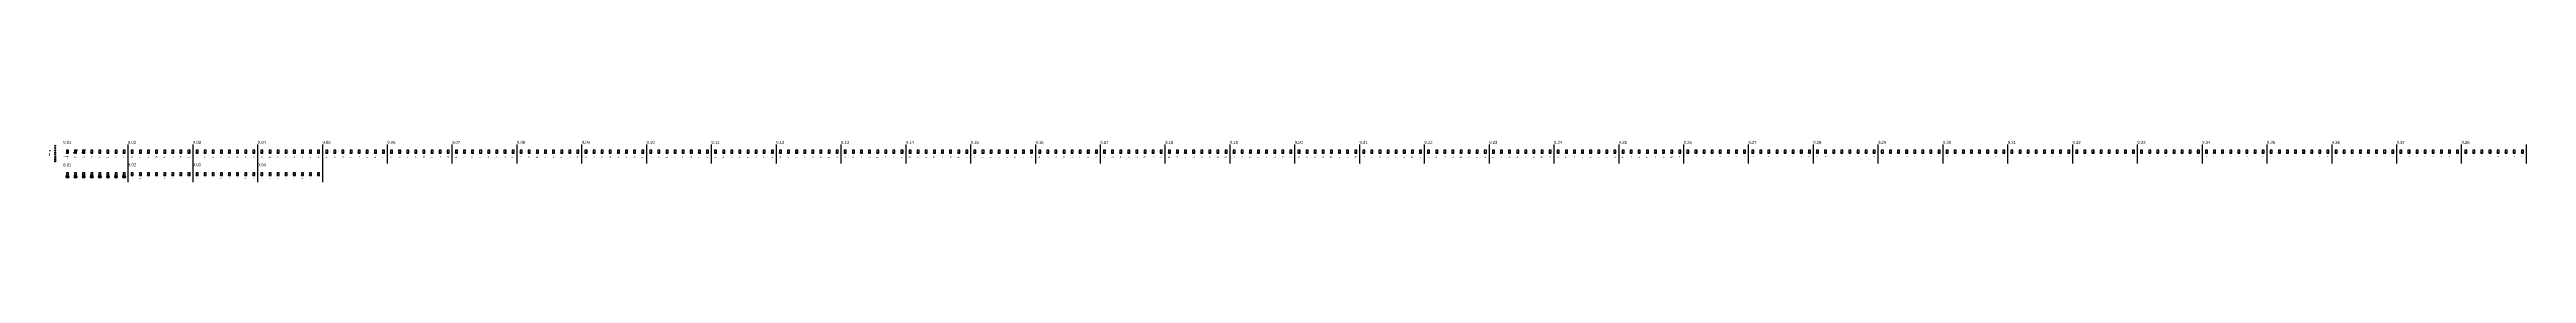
# Model space of a CAD drawing. Header units: inches. Extents: x -293 to 39679, y -468 to 198.
import ezdxf
from ezdxf import colors
from ezdxf.entities.mleader import LeaderData, LeaderLine
from ezdxf.enums import TextEntityAlignment as Align
from ezdxf.math import Vec2, Vec3

# ---------------------------------------------------------------- set-up
doc = ezdxf.new("R2018")
doc.units = ezdxf.units.IN
doc.header["$MEASUREMENT"] = 0
for name, pattern in [('CENTER', [2, 1.25, -0.25, 0.25, -0.25]), ('DASHED2', [0.375, 0.25, -0.125]), ('HIDDEN', [0.375, 0.25, -0.125]), ('PHANTOM2', [1.25, 0.625, -0.125, 0.125, -0.125, 0.125, -0.125])]:
    doc.linetypes.add(name, pattern=pattern)
doc.layers.get('Defpoints').update_dxf_attribs({"color": 3})
doc.layers.add('NSE-Border', color=156, linetype='Continuous', plot=False)
doc.layers.add('NSE-Construction', color=86, linetype='Continuous', plot=False)
for name, color, linetype, lineweight in [('NSE-By_Others', 252, 'Continuous', 0), ('NSE-By_Others_Centerline', 252, 'CENTER', 0), ('NSE-By_Others_Hatch', 250, 'Continuous', 0), ('NSE-By_Others_Hidden', 252, 'HIDDEN', 0), ('NSE-By_Others_Underlayment', 252, 'PHANTOM2', 13), ('NSE-Call-Outs', 51, 'Continuous', 13), ('NSE-Detail', 51, 'Continuous', 25), ('NSE-Dimensions', 51, 'Continuous', 13), ('NSE-Flashing 01', 2, 'Continuous', 40), ('NSE-Flashing 02', 111, 'Continuous', 40), ('NSE-Flashing 03', 141, 'Continuous', 40), ('NSE-Furring 01', 30, 'Continuous', 18), ('NSE-Grid', 6, 'CENTER', 13), ('NSE-Hardware', 111, 'Continuous', 25), ('NSE-Hatch', 253, 'Continuous', 13), ('NSE-Insulation', 6, 'Continuous', 13), ('NSE-Notes', 11, 'Continuous', 40), ('NSE-Panels 01', 1, 'Continuous', 40), ('NSE-Panels 02', 2, 'Continuous', 40), ('NSE-Panels 03', 3, 'Continuous', 40), ('NSE-Panels 04', 4, 'Continuous', 40), ('NSE-Panels 05', 5, 'Continuous', 40), ('NSE-Panels 06', 6, 'Continuous', 40), ('NSE-Panels 07', 30, 'Continuous', 40), ('NSE-Panels 08', 221, 'Continuous', 40), ('NSE-Rev_Cloud', 150, 'Continuous', 53), ('NSE-Sealant', 143, 'Continuous', 13), ('NSE-Title', 51, 'Continuous', 9), ('NSE-Underlayment', 6, 'PHANTOM2', 13), ('nsm-Det-Call_Outs', 51, 'Continuous', 9), ('nsm-Det-Dimensions', 51, 'Continuous', 9), ('nsm-Det-Obj_02_Flashing', 2, 'Continuous', 18), ('nsm-Det-Sealant', 143, 'Continuous', 13)]:
    doc.layers.add(name, color=color, linetype=linetype, lineweight=lineweight)
doc.layers.add('NSE-Detail Border', color=7, linetype='Continuous')
doc.layers.add('Wipeouts', color=7, linetype='Continuous')
doc.styles.add('001 - NSSM - Standard', font='arial.ttf', dxfattribs={"height": 0.1})
doc.styles.add('002 - NSSM - Standard', font='arial.ttf', dxfattribs={"height": 0.2})
doc.styles.add('004 - NSSM - Standard', font='arial.ttf', dxfattribs={"height": 0.4})
doc.styles.add('008 - NSSM - Standard', font='arial.ttf', dxfattribs={"height": 0.8})
doc.styles.add('012 - NSSM - Standard', font='arial.ttf', dxfattribs={"height": 1.2})
doc.styles.add('016 - NSSM - Standard', font='arial.ttf', dxfattribs={"height": 1.6})
doc.styles.add('024 - NSSM - Standard', font='arial.ttf', dxfattribs={"height": 2.4})
doc.styles.add('048 - NSSM - Standard', font='arial.ttf', dxfattribs={"height": 4.8})
doc.styles.add('096 - NSSM - Standard', font='arial.ttf', dxfattribs={"height": 9.6})
doc.styles.add('Anno - NSSM - Standard', font='arial.ttf', dxfattribs={"height": 0.1})
doc.dimstyles.new('001 - NSSM - Standard', dxfattribs={"dimtxt": 0.1, "dimasz": 0.1, "dimexe": 0.1, "dimexo": 0.1, "dimgap": 0.05, "dimtad": 0, "dimtih": 1, "dimtoh": 1, "dimdec": 4, "dimzin": 3, "dimdsep": 46, "dimlunit": 4, "dimtxsty": '001 - NSSM - Standard', "dimblk": 'OBLIQUE', "dimcen": 0.1, "dimclrd": 256, "dimclre": 256, "dimclrt": 256, "dimadec": 0, "dimazin": 0, "dimtfac": 0.7, "dimtdec": 4, "dimtmove": 1, "dimatfit": 2, "dimfxl": 1, "dimtfill": 1, "dimtfillclr": 11, "dimfrac": 1, "dimtolj": 1, "dimtzin": 0, "dimlwd": 0, "dimlwe": 0, "dimarcsym": 0})
doc.dimstyles.new('002 - NSSM - Standard', dxfattribs={"dimtxt": 0.2, "dimasz": 0.2, "dimexe": 0.1, "dimexo": 0.1, "dimgap": 0.1, "dimtad": 0, "dimtih": 1, "dimtoh": 1, "dimdec": 4, "dimzin": 3, "dimdsep": 46, "dimlunit": 4, "dimtxsty": '002 - NSSM - Standard', "dimblk": 'OBLIQUE', "dimcen": 0.2, "dimclrd": 256, "dimclre": 256, "dimclrt": 256, "dimadec": 0, "dimazin": 0, "dimtfac": 0.7, "dimtdec": 4, "dimtmove": 1, "dimatfit": 2, "dimfxl": 1, "dimtfill": 1, "dimtfillclr": 11, "dimfrac": 1, "dimtolj": 1, "dimtzin": 0, "dimlwd": 0, "dimlwe": 0, "dimarcsym": 0})
doc.dimstyles.new('004 - NSSM - Standard', dxfattribs={"dimtxt": 0.4, "dimasz": 0.4, "dimexe": 0.4, "dimexo": 0.4, "dimgap": 0.4, "dimtad": 0, "dimtih": 1, "dimtoh": 1, "dimdec": 4, "dimzin": 3, "dimdsep": 46, "dimlunit": 4, "dimtxsty": '004 - NSSM - Standard', "dimblk": 'OBLIQUE', "dimcen": 0.4, "dimclrd": 51, "dimclre": 51, "dimclrt": 256, "dimadec": 0, "dimazin": 0, "dimtfac": 0.7, "dimtdec": 4, "dimtmove": 1, "dimatfit": 2, "dimfxl": 1, "dimtfill": 1, "dimtfillclr": 11, "dimfrac": 1, "dimtolj": 1, "dimtzin": 0, "dimlwd": 0, "dimlwe": 0, "dimarcsym": 0})
doc.dimstyles.new('008 - NSSM - Standard', dxfattribs={"dimtxt": 0.8, "dimasz": 0.8, "dimexe": 0.8, "dimexo": 0.8, "dimgap": 0.4, "dimtad": 0, "dimtih": 1, "dimtoh": 1, "dimdec": 4, "dimzin": 3, "dimdsep": 46, "dimlunit": 4, "dimtxsty": '008 - NSSM - Standard', "dimblk": 'OBLIQUE', "dimcen": 0.8, "dimclrd": 256, "dimclre": 256, "dimclrt": 256, "dimadec": 0, "dimazin": 0, "dimtfac": 0.7, "dimtdec": 4, "dimtmove": 1, "dimatfit": 2, "dimfxl": 1, "dimtfill": 1, "dimtfillclr": 11, "dimfrac": 1, "dimtolj": 1, "dimtzin": 0, "dimlwd": 0, "dimlwe": 0, "dimarcsym": 0})
doc.dimstyles.new('012 - NSSM - Standard', dxfattribs={"dimtxt": 1.2, "dimasz": 1.2, "dimexe": 1.2, "dimexo": 1.2, "dimgap": 0.6, "dimtad": 0, "dimtih": 1, "dimtoh": 1, "dimdec": 4, "dimzin": 3, "dimdsep": 46, "dimlunit": 4, "dimtxsty": '012 - NSSM - Standard', "dimblk": 'OBLIQUE', "dimcen": 1.2, "dimclrd": 256, "dimclre": 256, "dimclrt": 256, "dimadec": 0, "dimazin": 0, "dimtfac": 0.7, "dimtdec": 4, "dimtmove": 1, "dimatfit": 2, "dimfxl": 1, "dimtfill": 1, "dimtfillclr": 11, "dimfrac": 1, "dimtolj": 1, "dimtzin": 0, "dimlwd": 0, "dimlwe": 0, "dimarcsym": 0})
doc.dimstyles.new('016 - NSSM - Standard', dxfattribs={"dimtxt": 1.6, "dimasz": 1.6, "dimexe": 1.6, "dimexo": 1.6, "dimgap": 0.8, "dimtad": 0, "dimtih": 1, "dimtoh": 1, "dimdec": 4, "dimzin": 3, "dimdsep": 46, "dimlunit": 4, "dimtxsty": '016 - NSSM - Standard', "dimblk": 'OBLIQUE', "dimcen": 1.6, "dimclrd": 256, "dimclre": 256, "dimclrt": 256, "dimadec": 0, "dimazin": 0, "dimtfac": 0.7, "dimtdec": 4, "dimtmove": 1, "dimatfit": 2, "dimfxl": 1, "dimtfill": 1, "dimtfillclr": 11, "dimfrac": 1, "dimtolj": 1, "dimtzin": 0, "dimlwd": 0, "dimlwe": 0, "dimarcsym": 0})
doc.dimstyles.new('024 - NSSM - Standard', dxfattribs={"dimtxt": 2.4, "dimasz": 2.4, "dimexe": 2.4, "dimexo": 2.4, "dimgap": 1.2, "dimtad": 0, "dimtih": 1, "dimtoh": 1, "dimdec": 4, "dimzin": 3, "dimdsep": 46, "dimlunit": 4, "dimtxsty": '024 - NSSM - Standard', "dimblk": 'OBLIQUE', "dimcen": 2.4, "dimclrd": 256, "dimclre": 256, "dimclrt": 256, "dimadec": 0, "dimazin": 0, "dimtfac": 0.7, "dimtdec": 4, "dimtmove": 1, "dimatfit": 2, "dimfxl": 1, "dimtfill": 1, "dimtfillclr": 11, "dimfrac": 1, "dimtolj": 1, "dimtzin": 0, "dimlwd": 0, "dimlwe": 0, "dimarcsym": 0})
doc.dimstyles.new('Anno - NSSM - Standard', dxfattribs={"dimtxt": 0.1, "dimasz": 0.1, "dimexe": 0.1, "dimexo": 0.0625, "dimgap": 0.05, "dimtad": 0, "dimtih": 1, "dimtoh": 1, "dimdec": 4, "dimzin": 3, "dimdsep": 46, "dimlunit": 5, "dimtxsty": 'Anno - NSSM - Standard', "dimblk": 'OBLIQUE', "dimcen": 0.1, "dimclrd": 256, "dimclre": 256, "dimclrt": 256, "dimadec": 0, "dimazin": 0, "dimtfac": 0.7, "dimtdec": 4, "dimtmove": 1, "dimatfit": 2, "dimfxl": 1, "dimtfill": 1, "dimtfillclr": 11, "dimfrac": 1, "dimtolj": 1, "dimtzin": 0, "dimlwd": 0, "dimlwe": 0, "dimarcsym": 0})

# ---------------------------------------------------------------- blocks, each defined once
blk = doc.blocks.new('*U5')
blk.add_wipeout([(8.1, 3.2), (8.1, 0), (0, 0), (0, 11.3), (8.2, 11.3), (8.2, 0), (8.1, 0), (8.1, 10.3), (0, 10.3), (0, 3.2)])
at = {"layer": 'Defpoints', "ltscale": 0.0625}
blk.add_lwpolyline([(0, 3.2), (8.1, 3.2), (8.1, 10.3), (0, 10.3)], close=True, dxfattribs=at)
at = {"layer": 'Defpoints'}
blk.add_circle((0.6, 0.6), 0.312, dxfattribs=at)
at = {"layer": 'NSE-Border', "ltscale": 0.0625}
blk.add_lwpolyline([(0, 0), (8.2, 0), (8.2, 11.3), (0, 11.3)], close=True, dxfattribs=at)
at = {"layer": 'NSE-Title'}
blk.add_line((0.9, 0.6), (7.9, 0.6), dxfattribs=at)
at = {"layer": 'Defpoints', "style": '008 - NSSM - Standard'}
blk.add_attdef('DETAIL_NUMBER', text='', height=0.218, dxfattribs=at).set_placement((0.6, 0.6), align=Align.MIDDLE_CENTER)
at = {"layer": 'NSE-Title', "style": '004 - NSSM - Standard'}
blk.add_text('ARCH REF:', height=0.134, dxfattribs=at).set_placement((1.6, 0.5), align=Align.MIDDLE_CENTER)
for tag, p in [('DETAIL_DESCRIPTION', (1.1, 0.6)), ('ARCH_REF', (2.2, 0.4))]:
    blk.add_attdef(tag, p, '', height=0.134, dxfattribs=at)
blk = doc.blocks.new('Detail Border')
blk.add_wipeout([(8.1, 1.1), (8.1, 0), (0, 0), (0, 11.3), (8.2, 11.3), (8.2, 0), (8.1, 0), (8.1, 11.3), (0, 11.3), (0, 1.1)])
at = {"layer": 'Defpoints', "ltscale": 0.0625}
blk.add_lwpolyline([(0, 1.1), (8.1, 1.1), (8.1, 11.3), (0, 11.3)], close=True, dxfattribs=at)
at = {"layer": 'Defpoints'}
blk.add_circle((0.6, 0.6), 0.312, dxfattribs=at)
at = {"layer": 'NSE-Border', "ltscale": 0.0625}
blk.add_lwpolyline([(0, 0), (8.2, 0), (8.2, 11.3), (0, 11.3)], close=True, dxfattribs=at)
at = {"layer": 'NSE-Title'}
blk.add_line((0.9, 0.6), (7.9, 0.6), dxfattribs=at)
at = {"layer": 'Defpoints', "style": '008 - NSSM - Standard'}
blk.add_attdef('DETAIL_NUMBER', text='', height=0.218, dxfattribs=at).set_placement((0.6, 0.6), align=Align.MIDDLE_CENTER)
at = {"layer": 'NSE-Title', "style": '004 - NSSM - Standard'}
blk.add_text('ARCH REF:', height=0.134, dxfattribs=at).set_placement((1.6, 0.5), align=Align.MIDDLE_CENTER)
for tag, p in [('DETAIL_DESCRIPTION', (1.1, 0.6)), ('ARCH_REF', (2.2, 0.4))]:
    blk.add_attdef(tag, p, '', height=0.134, dxfattribs=at)
blk = doc.blocks.new('*U4')
blk.add_wipeout([(8.1, 1.1), (8.1, 0), (0, 0), (0, 11.3), (8.2, 11.3), (8.2, 0), (8.1, 0), (8.1, 11.3), (0, 11.3), (0, 1.1)])
at = {"layer": 'Defpoints', "ltscale": 0.0625}
blk.add_lwpolyline([(0, 1.1), (8.1, 1.1), (8.1, 11.3), (0, 11.3)], close=True, dxfattribs=at)
at = {"layer": 'Defpoints'}
blk.add_circle((0.6, 0.6), 0.312, dxfattribs=at)
at = {"layer": 'NSE-Border', "ltscale": 0.0625}
blk.add_lwpolyline([(0, 0), (8.2, 0), (8.2, 11.3), (0, 11.3)], close=True, dxfattribs=at)
at = {"layer": 'NSE-Title'}
blk.add_line((0.9, 0.6), (7.9, 0.6), dxfattribs=at)
at = {"layer": 'Defpoints', "style": '008 - NSSM - Standard'}
blk.add_attdef('DETAIL_NUMBER', text='', height=0.218, dxfattribs=at).set_placement((0.6, 0.6), align=Align.MIDDLE_CENTER)
at = {"layer": 'NSE-Title', "style": '004 - NSSM - Standard'}
blk.add_text('ARCH REF:', height=0.134, dxfattribs=at).set_placement((1.6, 0.5), align=Align.MIDDLE_CENTER)
for tag, p in [('DETAIL_DESCRIPTION', (1.1, 0.6)), ('ARCH_REF', (2.2, 0.4))]:
    blk.add_attdef(tag, p, '', height=0.134, dxfattribs=at)
blk = doc.blocks.new('*U6')
blk.add_wipeout([(8.1, 1.1), (8.1, 0), (0, 0), (0, 11.3), (8.2, 11.3), (8.2, 0), (8.1, 0), (8.1, 11.3), (0, 11.3), (0, 1.1)])
at = {"layer": 'Defpoints', "ltscale": 0.0625}
blk.add_lwpolyline([(0, 1.1), (8.1, 1.1), (8.1, 11.3), (0, 11.3)], close=True, dxfattribs=at)
at = {"layer": 'Defpoints'}
blk.add_circle((0.6, 0.6), 0.312, dxfattribs=at)
at = {"layer": 'NSE-Border', "ltscale": 0.0625}
blk.add_lwpolyline([(0, 0), (8.2, 0), (8.2, 11.3), (0, 11.3)], close=True, dxfattribs=at)
at = {"layer": 'NSE-Title'}
blk.add_line((0.9, 0.6), (7.9, 0.6), dxfattribs=at)
at = {"layer": 'Defpoints', "style": '008 - NSSM - Standard'}
blk.add_attdef('DETAIL_NUMBER', text='', height=0.218, dxfattribs=at).set_placement((0.6, 0.6), align=Align.MIDDLE_CENTER)
at = {"layer": 'NSE-Title', "style": '004 - NSSM - Standard'}
blk.add_text('ARCH REF:', height=0.134, dxfattribs=at).set_placement((1.6, 0.5), align=Align.MIDDLE_CENTER)
for tag, p in [('DETAIL_DESCRIPTION', (1.1, 0.6)), ('ARCH_REF', (2.2, 0.4))]:
    blk.add_attdef(tag, p, '', height=0.134, dxfattribs=at)
blk = doc.blocks.new('*U8')
blk.add_wipeout([(0, 0.34), (0.13, 0.32), (0.24, 0.24), (0.32, 0.13), (0.34, 0), (0.32, -0.13), (0.24, -0.24), (0.13, -0.32), (0, -0.34), (-0.13, -0.32), (-0.24, -0.24), (-0.32, -0.13), (-0.34, 0), (-0.32, 0.13), (-0.24, 0.24), (-0.13, 0.32)]).dxf.layer = 'Wipeouts'
blk.add_line((-0.31, 0), (0.31, 0))
blk.add_circle((0, 0), 0.312)
at = {"color": 5, "style": 'Anno - NSSM - Standard'}
for tag, p in [('VIEW_NUMBER', (0, 0.12)), ('SHEET_NUMBER', (0, -0.13))]:
    blk.add_attdef(tag, text='', height=0.1, dxfattribs=at).set_placement(p, align=Align.MIDDLE_CENTER)
at = {"lineweight": 30, "flags": 106}
blk.add_attdef('NOTE2', text='', height=0.0001, dxfattribs=at).set_placement((0, -0.64), align=Align.MIDDLE_CENTER)
blk = doc.blocks.new('_Oblique')
at = {"color": 0, "linetype": 'ByBlock', "lineweight": -2}
blk.add_line((-0.5, -0.5), (0.5, 0.5), dxfattribs=at)
blk = doc.blocks.new('*D10')
at = {"layer": 'NSE-Dimensions', "lineweight": 0, "transparency": 16777216}
for p, q in [((-210, 121), (-210, 124)), ((-210, 124), (-204, 124)), ((-198, 124), (-204, 124)), ((-198, 121), (-198, 124))]:
    blk.add_line(p, q, dxfattribs=at)
at = {"layer": 'NSE-Dimensions', "lineweight": 0, "transparency": 16777216, "xscale": 0.1, "yscale": 0.1, "zscale": 0.1, "rotation": 180}
blk.add_blockref('_Oblique', (-210, 124), dxfattribs=at)
at = {"layer": 'NSE-Dimensions', "lineweight": 0, "transparency": 16777216, "xscale": 0.1, "yscale": 0.1, "zscale": 0.1}
blk.add_blockref('_Oblique', (-198, 124), dxfattribs=at)
at = {"layer": 'NSE-Dimensions', "transparency": 16777216, "insert": (-204, 124), "char_height": 0.1, "attachment_point": 5, "style": 'Anno - NSSM - Standard', "bg_fill": 3, "box_fill_scale": 1.25, "bg_fill_color": 256, "bg_fill_true_color": 13158600, "bg_fill_transparency": 0}
blk.add_mtext('\\A1;12"', dxfattribs=at)
at = {"layer": 'Defpoints', "color": 0, "transparency": 16777216}
for p in [(-210, 124), (-210, 121), (-198, 121)]:
    blk.add_point(p, dxfattribs=at)
blk = doc.blocks.new('*D11')
at = {"layer": 'NSE-Dimensions', "lineweight": 0, "transparency": 16777216}
for p, q in [((-210, 85), (-210, 91)), ((-210, 91), (-204, 91)), ((-198, 91), (-204, 91)), ((-198, 85), (-198, 91))]:
    blk.add_line(p, q, dxfattribs=at)
at = {"layer": 'NSE-Dimensions', "lineweight": 0, "transparency": 16777216, "xscale": 0.1, "yscale": 0.1, "zscale": 0.1, "rotation": 180}
blk.add_blockref('_Oblique', (-210, 91), dxfattribs=at)
at = {"layer": 'NSE-Dimensions', "lineweight": 0, "transparency": 16777216, "xscale": 0.1, "yscale": 0.1, "zscale": 0.1}
blk.add_blockref('_Oblique', (-198, 91), dxfattribs=at)
at = {"layer": 'NSE-Dimensions', "transparency": 16777216, "insert": (-204, 91), "char_height": 0.1, "attachment_point": 5, "style": '001 - NSSM - Standard', "bg_fill": 3, "box_fill_scale": 1.25, "bg_fill_color": 256, "bg_fill_true_color": 13158600, "bg_fill_transparency": 0}
blk.add_mtext('\\A1;1\'-0"', dxfattribs=at)
at = {"layer": 'Defpoints', "color": 0, "transparency": 16777216}
for p in [(-210, 91), (-210, 85), (-198, 85)]:
    blk.add_point(p, dxfattribs=at)
blk = doc.blocks.new('*D12')
at = {"layer": 'NSE-Dimensions', "lineweight": 0, "transparency": 16777216}
for p, q in [((-210, 49), (-210, 54)), ((-210, 54), (-204, 54)), ((-198, 54), (-204, 54)), ((-198, 49), (-198, 54))]:
    blk.add_line(p, q, dxfattribs=at)
at = {"layer": 'NSE-Dimensions', "lineweight": 0, "transparency": 16777216, "xscale": 0.2, "yscale": 0.2, "zscale": 0.2, "rotation": 180}
blk.add_blockref('_Oblique', (-210, 54), dxfattribs=at)
at = {"layer": 'NSE-Dimensions', "lineweight": 0, "transparency": 16777216, "xscale": 0.2, "yscale": 0.2, "zscale": 0.2}
blk.add_blockref('_Oblique', (-198, 54), dxfattribs=at)
at = {"layer": 'NSE-Dimensions', "transparency": 16777216, "insert": (-204, 54), "char_height": 0.2, "attachment_point": 5, "style": '002 - NSSM - Standard', "bg_fill": 3, "box_fill_scale": 1.25, "bg_fill_color": 256, "bg_fill_true_color": 13158600, "bg_fill_transparency": 0}
blk.add_mtext('\\A1;1\'-0"', dxfattribs=at)
at = {"layer": 'Defpoints', "color": 0, "transparency": 16777216}
for p in [(-210, 49), (-198, 54), (-198, 49)]:
    blk.add_point(p, dxfattribs=at)
blk = doc.blocks.new('*D13')
at = {"layer": 'NSE-Dimensions', "color": 51, "lineweight": 0, "transparency": 16777216}
for p, q in [((-210, 14), (-210, 19)), ((-210, 18), (-205, 18)), ((-198, 18), (-203, 18)), ((-198, 14), (-198, 19))]:
    blk.add_line(p, q, dxfattribs=at)
at = {"layer": 'NSE-Dimensions', "color": 51, "lineweight": 0, "transparency": 16777216, "xscale": 0.4, "yscale": 0.4, "zscale": 0.4, "rotation": 180}
blk.add_blockref('_Oblique', (-210, 18), dxfattribs=at)
at = {"layer": 'NSE-Dimensions', "color": 51, "lineweight": 0, "transparency": 16777216, "xscale": 0.4, "yscale": 0.4, "zscale": 0.4}
blk.add_blockref('_Oblique', (-198, 18), dxfattribs=at)
at = {"layer": 'NSE-Dimensions', "transparency": 16777216, "insert": (-204, 18), "char_height": 0.4, "attachment_point": 5, "style": '004 - NSSM - Standard', "bg_fill": 3, "box_fill_scale": 1.25, "bg_fill_color": 256, "bg_fill_true_color": 13158600, "bg_fill_transparency": 0}
blk.add_mtext('\\A1;1\'-0"', dxfattribs=at)
at = {"layer": 'Defpoints', "color": 0, "transparency": 16777216}
for p in [(-210, 18), (-210, 13), (-198, 13)]:
    blk.add_point(p, dxfattribs=at)
blk = doc.blocks.new('*D14')
at = {"layer": 'NSE-Dimensions', "lineweight": 0, "transparency": 16777216}
for p, q in [((-210, -22), (-210, -16)), ((-210, -17), (-205, -17)), ((-198, -17), (-203, -17)), ((-198, -22), (-198, -16))]:
    blk.add_line(p, q, dxfattribs=at)
at = {"layer": 'NSE-Dimensions', "lineweight": 0, "transparency": 16777216, "xscale": 0.8, "yscale": 0.8, "zscale": 0.8, "rotation": 180}
blk.add_blockref('_Oblique', (-210, -17), dxfattribs=at)
at = {"layer": 'NSE-Dimensions', "lineweight": 0, "transparency": 16777216, "xscale": 0.8, "yscale": 0.8, "zscale": 0.8}
blk.add_blockref('_Oblique', (-198, -17), dxfattribs=at)
at = {"layer": 'NSE-Dimensions', "transparency": 16777216, "insert": (-204, -17), "char_height": 0.8, "attachment_point": 5, "style": '008 - NSSM - Standard', "bg_fill": 3, "box_fill_scale": 1.25, "bg_fill_color": 256, "bg_fill_true_color": 13158600, "bg_fill_transparency": 0}
blk.add_mtext('\\A1;1\'-0"', dxfattribs=at)
at = {"layer": 'Defpoints', "color": 0, "transparency": 16777216}
for p in [(-210, -17), (-210, -23), (-198, -23)]:
    blk.add_point(p, dxfattribs=at)
blk = doc.blocks.new('*D15')
at = {"layer": 'NSE-Dimensions', "lineweight": 0, "transparency": 16777216}
for p, q in [((-210, -58), (-210, -53)), ((-210, -54), (-206, -54)), ((-198, -54), (-202, -54)), ((-198, -58), (-198, -53))]:
    blk.add_line(p, q, dxfattribs=at)
at = {"layer": 'NSE-Dimensions', "lineweight": 0, "transparency": 16777216, "xscale": 1.2, "yscale": 1.2, "zscale": 1.2, "rotation": 180}
blk.add_blockref('_Oblique', (-210, -54), dxfattribs=at)
at = {"layer": 'NSE-Dimensions', "lineweight": 0, "transparency": 16777216, "xscale": 1.2, "yscale": 1.2, "zscale": 1.2}
blk.add_blockref('_Oblique', (-198, -54), dxfattribs=at)
at = {"layer": 'NSE-Dimensions', "transparency": 16777216, "insert": (-204, -54), "char_height": 1.2, "attachment_point": 5, "style": '012 - NSSM - Standard', "bg_fill": 3, "box_fill_scale": 1.25, "bg_fill_color": 256, "bg_fill_true_color": 13158600, "bg_fill_transparency": 0}
blk.add_mtext('\\A1;1\'-0"', dxfattribs=at)
at = {"layer": 'Defpoints', "color": 0, "transparency": 16777216}
for p in [(-210, -59), (-198, -54), (-198, -59)]:
    blk.add_point(p, dxfattribs=at)
blk = doc.blocks.new('*D16')
at = {"layer": 'NSE-Dimensions', "lineweight": 0, "transparency": 16777216}
for p, q in [((-210, -93), (-210, -87)), ((-210, -89), (-207, -89)), ((-198, -89), (-201, -89)), ((-198, -93), (-198, -87))]:
    blk.add_line(p, q, dxfattribs=at)
at = {"layer": 'NSE-Dimensions', "lineweight": 0, "transparency": 16777216, "xscale": 1.6, "yscale": 1.6, "zscale": 1.6, "rotation": 180}
blk.add_blockref('_Oblique', (-210, -89), dxfattribs=at)
at = {"layer": 'NSE-Dimensions', "lineweight": 0, "transparency": 16777216, "xscale": 1.6, "yscale": 1.6, "zscale": 1.6}
blk.add_blockref('_Oblique', (-198, -89), dxfattribs=at)
at = {"layer": 'NSE-Dimensions', "transparency": 16777216, "insert": (-204, -89), "char_height": 1.6, "attachment_point": 5, "style": '016 - NSSM - Standard', "bg_fill": 3, "box_fill_scale": 1.25, "bg_fill_color": 256, "bg_fill_true_color": 13158600, "bg_fill_transparency": 0}
blk.add_mtext('\\A1;1\'-0"', dxfattribs=at)
at = {"layer": 'Defpoints', "color": 0, "transparency": 16777216}
for p in [(-210, -89), (-210, -95), (-198, -95)]:
    blk.add_point(p, dxfattribs=at)
blk = doc.blocks.new('*D17')
at = {"layer": 'NSE-Dimensions', "lineweight": 0, "transparency": 16777216}
for p, q in [((-210, -128), (-210, -119)), ((-210, -122), (-208, -122)), ((-198, -122), (-200, -122)), ((-198, -128), (-198, -119))]:
    blk.add_line(p, q, dxfattribs=at)
at = {"layer": 'NSE-Dimensions', "lineweight": 0, "transparency": 16777216, "xscale": 2.4, "yscale": 2.4, "zscale": 2.4, "rotation": 180}
blk.add_blockref('_Oblique', (-210, -122), dxfattribs=at)
at = {"layer": 'NSE-Dimensions', "lineweight": 0, "transparency": 16777216, "xscale": 2.4, "yscale": 2.4, "zscale": 2.4}
blk.add_blockref('_Oblique', (-198, -122), dxfattribs=at)
at = {"layer": 'NSE-Dimensions', "transparency": 16777216, "insert": (-204, -122), "char_height": 2.4, "attachment_point": 5, "style": '024 - NSSM - Standard', "bg_fill": 3, "box_fill_scale": 1.25, "bg_fill_color": 256, "bg_fill_true_color": 13158600, "bg_fill_transparency": 0}
blk.add_mtext('\\A1;1\'-0"', dxfattribs=at)
at = {"layer": 'Defpoints', "color": 0, "transparency": 16777216}
for p in [(-210, -131), (-198, -122), (-198, -131)]:
    blk.add_point(p, dxfattribs=at)
blk = doc.blocks.new('*T9')
at = {"color": 0, "linetype": 'ByBlock', "lineweight": -2, "transparency": 16777216}
for p, q in [((0, 0), (12, 0)), ((0, 0), (0, -1)), ((12, 0), (12, -1)), ((0, 0), (12, 0)), ((0, -1), (12, -1)), ((0, -1), (12, -1)), ((2, 0), (2, -1)), ((5, 0), (5, -1)), ((8, 0), (8, -1)), ((10, 0), (10, -1))]:
    blk.add_line(p, q, dxfattribs=at)
at = {"color": 0, "transparency": 16777216, "insert": (6, 0), "char_height": 0.1, "width": 12.38, "attachment_point": 5, "style": 'Anno - NSSM - Standard'}
blk.add_mtext('table', dxfattribs=at)
blk = doc.blocks.new('*D20')
at = {"layer": 'NSE-Dimensions', "color": 51, "lineweight": 0, "transparency": 16777216}
for p, q in [((-13, 29), (-15, 29)), ((-15, 29), (-15, 27)), ((-15, 25), (-15, 26)), ((-13, 25), (-15, 25))]:
    blk.add_line(p, q, dxfattribs=at)
at = {"layer": 'NSE-Dimensions', "color": 51, "lineweight": 0, "transparency": 16777216, "xscale": 0.4, "yscale": 0.4, "zscale": 0.4}
for p, rotation in [((-15, 29), 90), ((-15, 25), 270)]:
    blk.add_blockref('_Oblique', p, dxfattribs=dict(at, rotation=rotation))
at = {"layer": 'NSE-Dimensions', "transparency": 16777216, "insert": (-15, 27), "char_height": 0.4, "attachment_point": 5, "style": '004 - NSSM - Standard', "bg_fill": 3, "box_fill_scale": 1.25, "bg_fill_color": 256, "bg_fill_true_color": 13158600, "bg_fill_transparency": 0}
blk.add_mtext('\\A1;4"', dxfattribs=at)
at = {"layer": 'Defpoints', "color": 0, "transparency": 16777216}
for p in [(-15, 29), (-13, 25), (-12, 29)]:
    blk.add_point(p, dxfattribs=at)
blk = doc.blocks.new('*D21')
at = {"layer": 'NSE-Dimensions', "color": 51, "lineweight": 0, "transparency": 16777216}
for p, q in [((0, 29), (2, 29)), ((0, 25), (2, 25)), ((2, 29), (2, 28)), ((2, 25), (2, 26))]:
    blk.add_line(p, q, dxfattribs=at)
at = {"layer": 'NSE-Dimensions', "color": 51, "lineweight": 0, "transparency": 16777216, "xscale": 0.4, "yscale": 0.4, "zscale": 0.4}
for p, rotation in [((2, 29), 90), ((2, 25), 270)]:
    blk.add_blockref('_Oblique', p, dxfattribs=dict(at, rotation=rotation))
at = {"layer": 'NSE-Dimensions', "transparency": 16777216, "insert": (2, 27), "char_height": 0.4, "attachment_point": 5, "style": '004 - NSSM - Standard', "bg_fill": 3, "box_fill_scale": 1.25, "bg_fill_color": 256, "bg_fill_true_color": 13158600, "bg_fill_transparency": 0}
blk.add_mtext('\\A1;4{\\H0.7x;\\S3#4;}"', dxfattribs=at)
at = {"layer": 'Defpoints', "color": 0, "transparency": 16777216}
for p in [(-1, 29), (0, 25), (2, 25)]:
    blk.add_point(p, dxfattribs=at)
blk = doc.blocks.new('*D22')
at = {"layer": 'NSE-Dimensions', "color": 51, "lineweight": 0, "transparency": 16777216}
for p, q in [((-16, 29), (-17, 29)), ((-15, 29), (-16, 29)), ((-15, 29), (-15, 30)), ((-1, 29), (-15, 29)), ((-13, 29), (-15, 29)), ((-15, 29), (-15, 28))]:
    blk.add_line(p, q, dxfattribs=at)
at = {"layer": 'NSE-Dimensions', "transparency": 16777216, "insert": (-17, 29), "char_height": 0.4, "attachment_point": 5, "style": '004 - NSSM - Standard', "bg_fill": 3, "box_fill_scale": 1.25, "bg_fill_color": 256, "bg_fill_true_color": 13158600, "bg_fill_transparency": 0}
blk.add_mtext('\\A1;{\\H0.7x;\\S1#2;}"', dxfattribs=at)
at = {"layer": 'Defpoints', "color": 0, "transparency": 16777216}
for p in [(-15, 29), (-12, 29), (-1, 29)]:
    blk.add_point(p, dxfattribs=at)
at = {"layer": 'NSE-Dimensions', "color": 51, "lineweight": 0, "transparency": 16777216}
blk.add_line((-15, 29), (-15, 29), dxfattribs=at)
blk.add_line((-15, 29), (-15, 29), dxfattribs=at)
at = {"layer": 'NSE-Dimensions', "color": 51, "lineweight": 0, "transparency": 16777216, "xscale": 0.4, "yscale": 0.4, "zscale": 0.4}
for rotation in [270, 90]:
    blk.add_blockref('_Oblique', (-15, 29), dxfattribs=dict(at, rotation=rotation))
blk = doc.blocks.new('*D26')
at = {"layer": 'nsm-Det-Dimensions', "color": 51, "lineweight": 0, "transparency": 16777216}
for p, q in [((116, 22), (116, 23)), ((116, 23), (117, 23)), ((120, 23), (118, 23)), ((120, 22), (120, 23))]:
    blk.add_line(p, q, dxfattribs=at)
at = {"layer": 'nsm-Det-Dimensions', "color": 51, "lineweight": 0, "transparency": 16777216, "xscale": 0.4, "yscale": 0.4, "zscale": 0.4, "rotation": 180}
blk.add_blockref('_Oblique', (116, 23), dxfattribs=at)
at = {"layer": 'nsm-Det-Dimensions', "color": 51, "lineweight": 0, "transparency": 16777216, "xscale": 0.4, "yscale": 0.4, "zscale": 0.4}
blk.add_blockref('_Oblique', (120, 23), dxfattribs=at)
at = {"layer": 'nsm-Det-Dimensions', "transparency": 16777216, "insert": (118, 23), "char_height": 0.4, "attachment_point": 5, "style": '004 - NSSM - Standard', "bg_fill": 3, "box_fill_scale": 1.25, "bg_fill_color": 256, "bg_fill_true_color": 13158600, "bg_fill_transparency": 0}
blk.add_mtext('\\A1;4"', dxfattribs=at)
at = {"layer": 'Defpoints', "color": 0, "transparency": 16777216}
for p in [(116, 23), (116, 22), (120, 22)]:
    blk.add_point(p, dxfattribs=at)
blk = doc.blocks.new('*D27')
at = {"layer": 'nsm-Det-Dimensions', "color": 51, "lineweight": 0, "transparency": 16777216}
for p, q in [((119, 30), (118, 30)), ((118, 30), (118, 29)), ((118, 27), (118, 28)), ((119, 27), (118, 27))]:
    blk.add_line(p, q, dxfattribs=at)
at = {"layer": 'nsm-Det-Dimensions', "color": 51, "lineweight": 0, "transparency": 16777216, "xscale": 0.4, "yscale": 0.4, "zscale": 0.4}
for p, rotation in [((118, 30), 90), ((118, 27), 270)]:
    blk.add_blockref('_Oblique', p, dxfattribs=dict(at, rotation=rotation))
at = {"layer": 'nsm-Det-Dimensions', "transparency": 16777216, "insert": (118, 28), "char_height": 0.4, "attachment_point": 5, "style": '004 - NSSM - Standard', "bg_fill": 3, "box_fill_scale": 1.25, "bg_fill_color": 256, "bg_fill_true_color": 13158600, "bg_fill_transparency": 0}
blk.add_mtext('\\A1;3{\\H0.7x;\\S3#4;}"', dxfattribs=at)
at = {"layer": 'Defpoints', "color": 0, "transparency": 16777216}
for p in [(118, 30), (120, 30), (120, 27)]:
    blk.add_point(p, dxfattribs=at)
blk = doc.blocks.new('*D28')
at = {"layer": 'nsm-Det-Dimensions', "color": 51, "lineweight": 0, "transparency": 16777216}
for p, q in [((128, 26), (128, 24)), ((128, 22), (128, 23))]:
    blk.add_line(p, q, dxfattribs=at)
at = {"layer": 'nsm-Det-Dimensions', "color": 51, "lineweight": 0, "transparency": 16777216, "xscale": 0.4, "yscale": 0.4, "zscale": 0.4}
for p, rotation in [((128, 26), 90), ((128, 22), 270)]:
    blk.add_blockref('_Oblique', p, dxfattribs=dict(at, rotation=rotation))
at = {"layer": 'nsm-Det-Dimensions', "transparency": 16777216, "insert": (128, 24), "char_height": 0.4, "attachment_point": 5, "style": '004 - NSSM - Standard', "bg_fill": 3, "box_fill_scale": 1.25, "bg_fill_color": 256, "bg_fill_true_color": 13158600, "bg_fill_transparency": 0}
blk.add_mtext('\\A1;F.V.', dxfattribs=at)
at = {"layer": 'Defpoints', "color": 0, "transparency": 16777216}
for p in [(128, 22), (131, 26), (131, 22)]:
    blk.add_point(p, dxfattribs=at)
blk = doc.blocks.new('*D29')
at = {"layer": 'nsm-Det-Dimensions', "color": 51, "lineweight": 0, "transparency": 16777216}
for p, q in [((130, 26), (130, 25)), ((131, 25), (130, 25)), ((131, 26), (131, 25)), ((131, 25), (131, 24)), ((131, 24), (132, 24))]:
    blk.add_line(p, q, dxfattribs=at)
at = {"layer": 'nsm-Det-Dimensions', "transparency": 16777216, "insert": (132, 24), "char_height": 0.4, "attachment_point": 5, "style": '004 - NSSM - Standard', "bg_fill": 3, "box_fill_scale": 1.25, "bg_fill_color": 256, "bg_fill_true_color": 13158600, "bg_fill_transparency": 0}
blk.add_mtext('\\A1;1"', dxfattribs=at)
at = {"layer": 'Defpoints', "color": 0, "transparency": 16777216}
for p in [(130, 26), (130, 25), (131, 26)]:
    blk.add_point(p, dxfattribs=at)
at = {"layer": 'nsm-Det-Dimensions', "color": 51, "lineweight": 0, "transparency": 16777216, "xscale": 0.4, "yscale": 0.4, "zscale": 0.4, "rotation": 180}
blk.add_blockref('_Oblique', (130, 25), dxfattribs=at)
at = {"layer": 'nsm-Det-Dimensions', "color": 51, "lineweight": 0, "transparency": 16777216, "xscale": 0.4, "yscale": 0.4, "zscale": 0.4}
blk.add_blockref('_Oblique', (131, 25), dxfattribs=at)
blk = doc.blocks.new('BUTYL')
at = {"layer": 'nsm-Det-Sealant'}
h = blk.add_hatch(dxfattribs=at)
h.set_pattern_fill('ANSI31', color=256, scale=0.5, style=0)
h.set_pattern_definition([(45, (0, -0.1875), (-0.044194, 0.044194), [])])
h.paths.add_polyline_path([(0.125, 0.1875, 1), (0, 0.1875), (0, -0.1875, 1), (0.125, -0.1875)])
for p, q in [((0, -0.1875), (0, 0.1875)), ((0.125, -0.1875), (0.125, 0.1875))]:
    blk.add_line(p, q, dxfattribs=at)
for centre, start, end in [((0.0625, 0.1875), 0, 180), ((0.0625, -0.1875), 180, 0)]:
    blk.add_arc(centre, 0.0625, start, end, dxfattribs=at)
blk = doc.blocks.new('*D62')
at = {"lineweight": 0, "transparency": 16777216}
for p, q in [((0, 1), (1, 1)), ((0, 0), (1, 0)), ((1, 0), (1, 1)), ((1, 1), (1, 1))]:
    blk.add_line(p, q, dxfattribs=at)
at = {"transparency": 16777216, "insert": (1, 1), "char_height": 0.2, "attachment_point": 5, "style": '002 - NSSM - Standard', "bg_fill": 3, "box_fill_scale": 1.25, "bg_fill_color": 256, "bg_fill_true_color": 13158600, "bg_fill_transparency": 0}
blk.add_mtext('\\A1;1"', dxfattribs=at)
at = {"layer": 'Defpoints', "color": 0, "transparency": 16777216}
for p in [(0, 1), (0, 0), (1, 1)]:
    blk.add_point(p, dxfattribs=at)
at = {"lineweight": 0, "transparency": 16777216, "xscale": 0.2, "yscale": 0.2, "zscale": 0.2}
for p, rotation in [((1, 1), 90), ((1, 0), 270)]:
    blk.add_blockref('_Oblique', p, dxfattribs=dict(at, rotation=rotation))
blk = doc.blocks.new('_Open90')
at = {"color": 0, "linetype": 'ByBlock', "lineweight": -2}
for p, q in [((0, 0), (-1, 0)), ((-0.5, 0.5), (0, 0)), ((0, 0), (-0.5, -0.5))]:
    blk.add_line(p, q, dxfattribs=at)
blk = doc.blocks.new('*D68')
at = {"lineweight": 0, "transparency": 16777216}
for p, q in [((0, 0), (0, -1)), ((-4, -1), (-2, -1)), ((0, -1), (-1, -1))]:
    blk.add_line(p, q, dxfattribs=at)
at = {"lineweight": 0, "transparency": 16777216, "xscale": 0.2, "yscale": 0.2, "zscale": 0.2, "rotation": 180}
blk.add_blockref('_Open90', (-4, -1), dxfattribs=at)
at = {"lineweight": 0, "transparency": 16777216, "xscale": 0.2, "yscale": 0.2, "zscale": 0.2}
blk.add_blockref('_Oblique', (0, -1), dxfattribs=at)
at = {"transparency": 16777216, "insert": (-2, -1), "char_height": 0.2, "attachment_point": 5, "style": '002 - NSSM - Standard', "bg_fill": 3, "box_fill_scale": 1.25, "bg_fill_color": 256, "bg_fill_true_color": 13158600, "bg_fill_transparency": 0}
blk.add_mtext('\\A1;9\'-9{\\H0.7x;\\S3#4;\\H1.42857x;"}', dxfattribs=at)
at = {"layer": 'Defpoints', "color": 0, "transparency": 16777216}
for p in [(-4, 0), (0, 0), (-4, -1)]:
    blk.add_point(p, dxfattribs=at)
blk = doc.blocks.new('*D69')
at = {"lineweight": 0, "transparency": 16777216}
for p, q in [((0, 0), (0, -1)), ((0, -1), (1, -1)), ((4, -1), (2, -1))]:
    blk.add_line(p, q, dxfattribs=at)
at = {"lineweight": 0, "transparency": 16777216, "xscale": 0.2, "yscale": 0.2, "zscale": 0.2, "rotation": 180}
blk.add_blockref('_Oblique', (0, -1), dxfattribs=at)
at = {"lineweight": 0, "transparency": 16777216, "xscale": 0.2, "yscale": 0.2, "zscale": 0.2}
blk.add_blockref('_Open90', (4, -1), dxfattribs=at)
at = {"transparency": 16777216, "insert": (2, -1), "char_height": 0.2, "attachment_point": 5, "style": '002 - NSSM - Standard', "bg_fill": 3, "box_fill_scale": 1.25, "bg_fill_color": 256, "bg_fill_true_color": 13158600, "bg_fill_transparency": 0}
blk.add_mtext('\\A1;9\'-9{\\H0.7x;\\S3#4;\\H1.42857x;"}', dxfattribs=at)
at = {"layer": 'Defpoints', "color": 0, "transparency": 16777216}
for p in [(0, 0), (4, 0), (4, -1)]:
    blk.add_point(p, dxfattribs=at)
blk = doc.blocks.new('Section')
for p, q in [((0, 1), (0, -1)), ((1, 1), (0, 1)), ((1, -1), (0, -1))]:
    blk.add_line(p, q)
for points in [[(1, 1), (1, 1), (1, 1)], [(1, -1), (1, -1), (1, -1)]]:
    blk.add_solid(points)
at = {"style": '004 - NSSM - Standard'}
for p in [(0, 2), (0, -2)]:
    blk.add_text('A', height=0.4, dxfattribs=at).set_placement(p, align=Align.MIDDLE_CENTER)
blk = doc.blocks.new('*U19')
blk.add_line((0, 0), (0, 0))
blk.add_line((0, 0), (0, 0))
blk.add_line((0, 0), (0, 0))
blk.add_line((0, 0), (0, 0))
blk.add_lwpolyline([(0, 0), (0, 0), (0, 0), (0, 0)], close=True)
blk.add_lwpolyline([(0, 0), (0, 0), (0, 0), (0, 0)], close=True)
blk.add_lwpolyline([(0, 0), (0, 0), (0, 0), (0, 0)])
for points in [[(0, 0), (0, 0, 0.414214), (0, 0), (0, 0, 0.414214), (0, 0), (0, 0)], [(0, 0, 0.414214), (0, 0, 0.414214), (0, 0)], [(0, 0, 0.414214), (0, 0, 0.414214), (0, 0)]]:
    blk.add_lwpolyline(points, format="xyb")
at = {"has_arrowhead": 0}
for points in [[(0, 0), (0, 0), (0, 0), (0, 0)], [(0, 0), (0, 0), (0, 0), (0, 0)], [(0, 0), (0, 0), (0, 0), (0, 0)], [(0, 0), (0, 0), (0, 0), (0, 0)], [(0, 0), (0, 0), (0, 0), (0, 0)], [(0, 0), (1, 0), (1, 0), (1, 0), (1, 0), (1, 0), (1, 0), (1, 0), (1, 0), (1, 0), (1, 0), (1, 0), (1, 0), (1, 0), (1, 0), (1, 0), (1, 0), (1, 0), (1, 0), (0, 0), (0, 0)], [(0, 0), (0, 0), (0, 0), (0, 0)], [(0, 0), (0, 0), (1, 0), (1, 0)], [(1, 0), (1, 0), (1, 0), (1, 0)], [(1, 0), (1, 0), (1, 0), (1, 0)], [(1, 0), (1, 0), (1, 0), (1, 0)], [(1, 0), (1, 0), (1, 0), (1, 0)], [(1, 0), (1, 0), (1, 0), (1, 0)], [(1, 0), (1, 0), (1, 0), (1, 0)], [(1, 0), (1, 0), (1, 0), (1, 0)], [(1, 0), (1, 0), (1, 0), (1, 0)], [(1, 0), (1, 0), (1, 0), (1, 0)], [(1, 0), (1, 0), (1, 0), (1, 0)], [(1, 0), (1, 0), (1, 0), (1, 0)], [(1, 0), (1, 0), (1, 0), (1, 0)], [(0, 0), (0, 0), (0, 0)]]:
    blk.add_leader(points, dimstyle='Anno - NSSM - Standard', override={"dimscale": 0, "dimclrd": 256, "dimldrblk": 'None'}, dxfattribs=at)
blk = doc.blocks.new('*U54')
h = blk.add_hatch()
h.set_pattern_fill('ANSI31', color=256, scale=3.056755, style=0)
h.set_pattern_definition([(45, (-7.35766, -2.1355), (-0.270182, 0.270182), [])])
h.paths.add_polyline_path([(-3.94478, 0.125), (-3.89696, 0.05433), (-3.84043, -0.02093), (-3.77905, -0.09503), (-3.71292, -0.1679), (-3.64211, -0.23943), (-3.56671, -0.30954), (-3.48681, -0.37814), (-3.40252, -0.44515), (-3.31394, -0.51047), (-3.22119, -0.57403), (-3.12438, -0.63574), (-3.02364, -0.69554), (-2.91908, -0.75334), (-2.81084, -0.80906), (-2.69907, -0.86265), (-2.58389, -0.91403), (-2.46546, -0.96314), (-2.34392, -1.00992), (-2.21942, -1.0543), (-2.09213, -1.09623), (-1.96221, -1.13566), (-1.82981, -1.17254), (-1.69511, -1.20683), (-1.55827, -1.23847), (-1.41947, -1.26743), (-1.27888, -1.29367), (-1.13667, -1.31717), (-0.99304, -1.33788), (-0.84815, -1.35579), (-0.7022, -1.37086), (-0.55536, -1.38309), (-0.40782, -1.39246), (-0.25977, -1.39896), (-0.11139, -1.40256), (0.03713, -1.40329), (0.18561, -1.40112), (0.33385, -1.39607), (0.48167, -1.38814), (0.62888, -1.37734), (0.7753, -1.36368), (0.92074, -1.34718), (1.06502, -1.32787), (1.20796, -1.30576), (1.34938, -1.28089), (1.4891, -1.25329), (1.62695, -1.22298), (1.76274, -1.19001), (1.89631, -1.15443), (2.02749, -1.11626), (2.15612, -1.07557), (2.28203, -1.03241), (2.40507, -0.98682), (2.52507, -0.93888), (2.64189, -0.88862), (2.75539, -0.83613), (2.86541, -0.78146), (2.97182, -0.72469), (3.07449, -0.66589), (3.17329, -0.60512), (3.26808, -0.54247), (3.35876, -0.47802), (3.44521, -0.41185), (3.52731, -0.34404), (3.60497, -0.27467), (3.67809, -0.20384), (3.74658, -0.13162), (3.81034, -0.05813), (3.8693, 0.01656), (3.92339, 0.09235), (3.94428, 0.125)])
blk.add_line((-3.94497, 0.125), (3.94497, 0.125))
at = {"style": '002 - NSSM - Standard'}
blk.add_text('STANDING SEAM JOINT', height=0.2, dxfattribs=at).set_placement((0, 2.61779), align=Align.CENTER)
dim = blk.add_linear_dim(base=(1.32848, 1.25), p1=(0.125, 0.25), p2=(0, 1.25), angle=90, dimstyle='002 - NSSM - Standard')
dim.commit()
dim.dimension.update_dxf_attribs({"geometry": '*D62', "text_midpoint": (1.32848, 0.75), "dimtype": 160})
dim = blk.add_linear_dim(base=(-3.94497, -0.78014), p1=(0, 0.25), p2=(-3.94497, 0.125), text='9\'-9{\\H0.7x;\\S3#4;\\H1.42857x;"}', dimstyle='002 - NSSM - Standard', override={"dimblk1": 'Oblique', "dimblk2": 'Open90', "dimsah": 1, "dimse2": 1})
dim.commit()
dim.dimension.update_dxf_attribs({"geometry": '*D68', "text_midpoint": (-1.87248, -0.78014)})
dim = blk.add_linear_dim(base=(4.0039, -0.78014), p1=(0, 0.25), p2=(4.0039, 0.25), text='9\'-9{\\H0.7x;\\S3#4;\\H1.42857x;"}', dimstyle='002 - NSSM - Standard', override={"dimblk1": 'Oblique', "dimblk2": 'Open90', "dimsah": 1, "dimse2": 1})
dim.commit()
dim.dimension.update_dxf_attribs({"geometry": '*D69', "text_midpoint": (1.90195, -0.78014)})
at = {"const_width": 0.01}
blk.add_lwpolyline([(0, 1.125), (0, 0.25), (-4.0039, 0.25)], dxfattribs=at)
blk.add_lwpolyline([(4.0039, 0.25), (0.125, 0.25), (0.125, 1.125, 1), (-0.125, 1.125), (-0.125, 0.375)], format="xyb", dxfattribs=at)
for tag, height, style, p in [('SECTION', 0.6, '004 - NSSM - Standard', (0, 3)), ('NOTE', 0.2, '002 - NSSM - Standard', (0, 2.03037))]:
    blk.add_attdef(tag, text='', height=height, dxfattribs=dict(style=style)).set_placement(p, align=Align.BOTTOM_CENTER)
at = {"layer": 'Defpoints', "insert": (0.66466, 4.83442), "char_height": 0.2, "attachment_point": 1, "style": '002 - NSSM - Standard'}
blk.add_mtext_dynamic_manual_height_columns('\\A1;NEW: Note Attribute And A-A Is Now An Attribute Too!', width=2.8589136, gutter_width=1, heights=[0], dxfattribs=at)

msp = doc.modelspace()

# ---------------------------------------------------------------- block references
at = {"layer": 'NSE-Detail Border', "xscale": 4, "yscale": 4, "zscale": 4}
msp.add_blockref('*U4', (110.70038, -359.75), dxfattribs=at).add_auto_attribs({'DETAIL_DESCRIPTION': 'Description', 'ARCH_REF': 'None', 'DETAIL_NUMBER': 'S02'})

# ---------------------------------------------------------------- texts
at = {"layer": 'Defpoints'}
for s, width, gutter_width, insert, char_height, attachment_point, style in [('001', 16.3938227, 0.5, (-5.67996, -51.2797), 9.6, 5, '096 - NSSM - Standard'), ('002', 16.3938227, 0.5, (125.07044, -51.2797), 9.6, 5, '096 - NSSM - Standard'), ('003', 16.3938227, 0.5, (255.82084, -51.28298), 9.6, 5, '096 - NSSM - Standard'), ('004', 16.3938227, 0.5, (386.80481, -51.7797), 9.6, 5, '096 - NSSM - Standard'), ('005', 16.3938227, 0.5, (517.55521, -51.7797), 9.6, 5, '096 - NSSM - Standard'), ('006', 16.3938227, 0.5, (648.30561, -51.7797), 9.6, 5, '096 - NSSM - Standard'), ('007', 16.3938227, 0.5, (779.05601, -51.7797), 9.6, 5, '096 - NSSM - Standard'), ('008', 16.3938227, 0.5, (909.80641, -51.7797), 9.6, 5, '096 - NSSM - Standard'), ('017', 16.3938227, 0.5, (2086.56001, -51.69785), 9.6, 5, '096 - NSSM - Standard'), ('018', 16.3938227, 0.5, (2217.31041, -51.7797), 9.6, 5, '096 - NSSM - Standard'), ('019', 16.3938227, 0.5, (2348.06081, -51.7797), 9.6, 5, '096 - NSSM - Standard'), ('020', 16.3938227, 0.5, (2478.81121, -51.7797), 9.6, 5, '096 - NSSM - Standard'), ('021', 16.3938227, 0.5, (2609.56161, -51.69785), 9.6, 5, '096 - NSSM - Standard'), ('022', 16.3938227, 0.5, (2740.31201, -51.69785), 9.6, 5, '096 - NSSM - Standard'), ('023', 16.3938227, 0.5, (2871.06241, -51.78298), 9.6, 5, '096 - NSSM - Standard'), ('024', 16.3938227, 0.5, (3001.81281, -51.69785), 9.6, 5, '096 - NSSM - Standard'), ('025', 16.3938227, 0.5, (3132.56321, -51.7797), 9.6, 5, '096 - NSSM - Standard'), ('026', 16.3938227, 0.5, (3263.31361, -51.7797), 9.6, 5, '096 - NSSM - Standard'), ('027', 16.3938227, 0.5, (3394.06401, -51.69785), 9.6, 5, '096 - NSSM - Standard'), ('028', 16.3938227, 0.5, (3524.81441, -51.7797), 9.6, 5, '096 - NSSM - Standard'), ('029', 16.3938227, 0.5, (3655.56481, -51.7797), 9.6, 5, '096 - NSSM - Standard'), ('030', 16.3938227, 0.5, (3786.31521, -51.78298), 9.6, 5, '096 - NSSM - Standard'), ('031', 16.3938227, 0.5, (3917.06561, -51.78298), 9.6, 5, '096 - NSSM - Standard'), ('08/8.04', 15.7513444, 2, (4045.21238, -366.28629), 4.8, 2, '048 - NSSM - Standard'), ('032', 16.3938227, 0.5, (4047.81601, -51.78298), 9.6, 5, '096 - NSSM - Standard'), ('033', 16.3938227, 0.5, (4178.56641, -51.78298), 9.6, 5, '096 - NSSM - Standard'), ('034', 16.3938227, 0.5, (4309.31681, -51.78298), 9.6, 5, '096 - NSSM - Standard'), ('035', 16.3938227, 0.5, (4440.06721, -51.78298), 9.6, 5, '096 - NSSM - Standard'), ('036', 16.3938227, 0.5, (4570.81761, -51.78298), 9.6, 5, '096 - NSSM - Standard'), ('037', 16.3938227, 0.5, (4701.56801, -51.78298), 9.6, 5, '096 - NSSM - Standard'), ('038', 16.3938227, 0.5, (4832.31841, -51.78298), 9.6, 5, '096 - NSSM - Standard'), ('039', 16.3938227, 0.5, (4963.06881, -51.78298), 9.6, 5, '096 - NSSM - Standard'), ('040', 16.3938227, 0.5, (5093.81921, -51.7797), 9.6, 5, '096 - NSSM - Standard'), ('041', 16.3938227, 0.5, (5224.56961, -51.69785), 9.6, 5, '096 - NSSM - Standard'), ('042', 16.3938227, 0.5, (5355.32001, -51.69785), 9.6, 5, '096 - NSSM - Standard'), ('043', 16.3938227, 0.5, (5486.07041, -51.78298), 9.6, 5, '096 - NSSM - Standard'), ('044', 16.3938227, 0.5, (5616.82081, -51.6782), 9.6, 5, '096 - NSSM - Standard'), ('045', 16.3938227, 0.5, (5747.57121, -51.76006), 9.6, 5, '096 - NSSM - Standard'), ('046', 16.3938227, 0.5, (5878.32161, -51.7797), 9.6, 5, '096 - NSSM - Standard'), ('047', 16.3938227, 0.5, (6009.07201, -51.6782), 9.6, 5, '096 - NSSM - Standard'), ('048', 16.3938227, 0.5, (6139.82241, -51.7797), 9.6, 5, '096 - NSSM - Standard'), ('049', 16.3938227, 0.5, (6270.57281, -51.7797), 9.6, 5, '096 - NSSM - Standard'), ('050', 16.3938227, 0.5, (6401.32321, -51.7797), 9.6, 5, '096 - NSSM - Standard'), ('051', 16.3938227, 0.5, (6532.07361, -51.7797), 9.6, 5, '096 - NSSM - Standard'), ('052', 16.3938227, 0.5, (6662.82401, -51.7797), 9.6, 5, '096 - NSSM - Standard'), ('053', 16.3938227, 0.5, (6793.57441, -51.78298), 9.6, 5, '096 - NSSM - Standard'), ('054', 16.3938227, 0.5, (6924.32481, -51.76006), 9.6, 5, '096 - NSSM - Standard'), ('055', 16.3938227, 0.5, (7055.07521, -51.76006), 9.6, 5, '096 - NSSM - Standard'), ('056', 16.3938227, 0.5, (7185.82561, -51.7797), 9.6, 5, '096 - NSSM - Standard'), ('057', 16.3938227, 0.5, (7316.57601, -51.76006), 9.6, 5, '096 - NSSM - Standard'), ('058', 16.3938227, 0.5, (7447.32641, -51.7797), 9.6, 5, '096 - NSSM - Standard'), ('059', 16.3938227, 0.5, (7578.07681, -51.7797), 9.6, 5, '096 - NSSM - Standard'), ('060', 16.3938227, 0.5, (7708.82721, -51.7797), 9.6, 5, '096 - NSSM - Standard'), ('061', 16.3938227, 0.5, (7839.57761, -51.7797), 9.6, 5, '096 - NSSM - Standard'), ('062', 16.3938227, 0.5, (7970.32801, -51.7797), 9.6, 5, '096 - NSSM - Standard'), ('063', 16.3938227, 0.5, (8101.07841, -51.78298), 9.6, 5, '096 - NSSM - Standard'), ('064', 16.3938227, 0.5, (8231.82881, -51.7797), 9.6, 5, '096 - NSSM - Standard'), ('065', 16.3938227, 0.5, (8362.57921, -51.7797), 9.6, 5, '096 - NSSM - Standard'), ('066', 16.3938227, 0.5, (8493.32961, -51.7797), 9.6, 5, '096 - NSSM - Standard'), ('067', 16.3938227, 0.5, (8624.08001, -51.7797), 9.6, 5, '096 - NSSM - Standard'), ('068', 16.3938227, 0.5, (8754.83041, -51.7797), 9.6, 5, '096 - NSSM - Standard'), ('069', 16.3938227, 0.5, (8885.58081, -51.7797), 9.6, 5, '096 - NSSM - Standard'), ('070', 16.3938227, 0.5, (9016.33121, -51.7797), 9.6, 5, '096 - NSSM - Standard'), ('071', 16.3938227, 0.5, (9147.08161, -51.69785), 9.6, 5, '096 - NSSM - Standard'), ('072', 16.3938227, 0.5, (9277.83201, -51.69785), 9.6, 5, '096 - NSSM - Standard'), ('073', 16.3938227, 0.5, (9408.58241, -51.78298), 9.6, 5, '096 - NSSM - Standard'), ('074', 16.3938227, 0.5, (9539.33281, -51.6782), 9.6, 5, '096 - NSSM - Standard'), ('075', 16.3938227, 0.5, (9670.08321, -51.76006), 9.6, 5, '096 - NSSM - Standard'), ('076', 16.3938227, 0.5, (9800.83361, -51.7797), 9.6, 5, '096 - NSSM - Standard'), ('077', 16.3938227, 0.5, (9931.58401, -51.6782), 9.6, 5, '096 - NSSM - Standard'), ('078', 16.3938227, 0.5, (10062.33441, -51.7797), 9.6, 5, '096 - NSSM - Standard'), ('079', 16.3938227, 0.5, (10193.08481, -51.7797), 9.6, 5, '096 - NSSM - Standard'), ('080', 16.3938227, 0.5, (10323.83521, -51.7797), 9.6, 5, '096 - NSSM - Standard'), ('081', 16.3938227, 0.5, (10454.58561, -51.7797), 9.6, 5, '096 - NSSM - Standard'), ('082', 16.3938227, 0.5, (10585.33601, -51.7797), 9.6, 5, '096 - NSSM - Standard'), ('083', 16.3938227, 0.5, (10716.08641, -51.78298), 9.6, 5, '096 - NSSM - Standard'), ('084', 16.3938227, 0.5, (10846.83681, -51.7797), 9.6, 5, '096 - NSSM - Standard'), ('085', 16.3938227, 0.5, (10977.58721, -51.7797), 9.6, 5, '096 - NSSM - Standard'), ('086', 16.3938227, 0.5, (11108.33761, -51.7797), 9.6, 5, '096 - NSSM - Standard'), ('087', 16.3938227, 0.5, (11239.08801, -51.7797), 9.6, 5, '096 - NSSM - Standard'), ('088', 16.3938227, 0.5, (11369.83841, -51.7797), 9.6, 5, '096 - NSSM - Standard'), ('089', 16.3938227, 0.5, (11500.58881, -51.7797), 9.6, 5, '096 - NSSM - Standard'), ('090', 16.3938227, 0.5, (11631.33921, -51.7797), 9.6, 5, '096 - NSSM - Standard'), ('091', 16.3938227, 0.5, (11762.08961, -51.7797), 9.6, 5, '096 - NSSM - Standard'), ('092', 16.3938227, 0.5, (11892.84001, -51.7797), 9.6, 5, '096 - NSSM - Standard'), ('093', 16.3938227, 0.5, (12023.59041, -51.78298), 9.6, 5, '096 - NSSM - Standard'), ('094', 16.3938227, 0.5, (12154.34081, -51.7797), 9.6, 5, '096 - NSSM - Standard'), ('095', 16.3938227, 0.5, (12285.09121, -51.7797), 9.6, 5, '096 - NSSM - Standard'), ('096', 16.3938227, 0.5, (12415.84161, -51.7797), 9.6, 5, '096 - NSSM - Standard'), ('097', 16.3938227, 0.5, (12546.59201, -51.7797), 9.6, 5, '096 - NSSM - Standard'), ('098', 16.3938227, 0.5, (12677.34241, -51.7797), 9.6, 5, '096 - NSSM - Standard'), ('099', 16.3938227, 0.5, (12808.09281, -51.7797), 9.6, 5, '096 - NSSM - Standard'), ('100', 16.3938227, 0.5, (12938.84321, -51.7797), 9.6, 5, '096 - NSSM - Standard'), ('101', 16.3938227, 0.5, (13069.59361, -51.7797), 9.6, 5, '096 - NSSM - Standard'), ('102', 16.3938227, 0.5, (13200.34401, -51.7797), 9.6, 5, '096 - NSSM - Standard'), ('103', 16.3938227, 0.5, (13331.09441, -51.78298), 9.6, 5, '096 - NSSM - Standard'), ('104', 16.3938227, 0.5, (13461.84481, -51.7797), 9.6, 5, '096 - NSSM - Standard'), ('105', 16.3938227, 0.5, (13592.59521, -51.7797), 9.6, 5, '096 - NSSM - Standard'), ('106', 16.3938227, 0.5, (13723.34561, -51.7797), 9.6, 5, '096 - NSSM - Standard'), ('107', 16.3938227, 0.5, (13854.09601, -51.7797), 9.6, 5, '096 - NSSM - Standard'), ('108', 16.3938227, 0.5, (13984.84641, -51.7797), 9.6, 5, '096 - NSSM - Standard'), ('109', 16.3938227, 0.5, (14115.59681, -51.7797), 9.6, 5, '096 - NSSM - Standard'), ('110', 16.3938227, 0.5, (14246.34721, -51.7797), 9.6, 5, '096 - NSSM - Standard'), ('111', 16.3938227, 0.5, (14377.09761, -51.69785), 9.6, 5, '096 - NSSM - Standard'), ('112', 16.3938227, 0.5, (14507.84801, -51.69785), 9.6, 5, '096 - NSSM - Standard'), ('113', 16.3938227, 0.5, (14638.59841, -51.78298), 9.6, 5, '096 - NSSM - Standard'), ('114', 16.3938227, 0.5, (14769.34881, -51.69785), 9.6, 5, '096 - NSSM - Standard'), ('115', 16.3938227, 0.5, (14900.09921, -51.7797), 9.6, 5, '096 - NSSM - Standard'), ('116', 16.3938227, 0.5, (15030.84961, -51.7797), 9.6, 5, '096 - NSSM - Standard'), ('117', 16.3938227, 0.5, (15161.60001, -51.69785), 9.6, 5, '096 - NSSM - Standard'), ('118', 16.3938227, 0.5, (15292.35041, -51.7797), 9.6, 5, '096 - NSSM - Standard'), ('119', 16.3938227, 0.5, (15423.10081, -51.7797), 9.6, 5, '096 - NSSM - Standard'), ('120', 16.3938227, 0.5, (15553.85121, -51.7797), 9.6, 5, '096 - NSSM - Standard'), ('121', 16.3938227, 0.5, (15684.60161, -51.69785), 9.6, 5, '096 - NSSM - Standard'), ('122', 16.3938227, 0.5, (15815.35201, -51.69785), 9.6, 5, '096 - NSSM - Standard'), ('123', 16.3938227, 0.5, (15946.10241, -51.78298), 9.6, 5, '096 - NSSM - Standard'), ('124', 16.3938227, 0.5, (16076.85281, -51.69785), 9.6, 5, '096 - NSSM - Standard'), ('125', 16.3938227, 0.5, (16207.60321, -51.7797), 9.6, 5, '096 - NSSM - Standard'), ('126', 16.3938227, 0.5, (16338.35361, -51.7797), 9.6, 5, '096 - NSSM - Standard'), ('127', 16.3938227, 0.5, (16469.10401, -51.69785), 9.6, 5, '096 - NSSM - Standard'), ('128', 16.3938227, 0.5, (16599.85441, -51.7797), 9.6, 5, '096 - NSSM - Standard'), ('129', 16.3938227, 0.5, (16730.60481, -51.7797), 9.6, 5, '096 - NSSM - Standard'), ('130', 16.3938227, 0.5, (16861.35521, -51.78298), 9.6, 5, '096 - NSSM - Standard'), ('131', 16.3938227, 0.5, (16992.10561, -51.78298), 9.6, 5, '096 - NSSM - Standard'), ('132', 16.3938227, 0.5, (17122.85601, -51.78298), 9.6, 5, '096 - NSSM - Standard'), ('133', 16.3938227, 0.5, (17253.60641, -51.78298), 9.6, 5, '096 - NSSM - Standard'), ('134', 16.3938227, 0.5, (17384.35681, -51.78298), 9.6, 5, '096 - NSSM - Standard'), ('135', 16.3938227, 0.5, (17515.10721, -51.78298), 9.6, 5, '096 - NSSM - Standard'), ('136', 16.3938227, 0.5, (17645.85761, -51.78298), 9.6, 5, '096 - NSSM - Standard'), ('137', 16.3938227, 0.5, (17776.60801, -51.78298), 9.6, 5, '096 - NSSM - Standard'), ('138', 16.3938227, 0.5, (17907.35841, -51.78298), 9.6, 5, '096 - NSSM - Standard'), ('139', 16.3938227, 0.5, (18038.10881, -51.78298), 9.6, 5, '096 - NSSM - Standard'), ('140', 16.3938227, 0.5, (18168.85921, -51.7797), 9.6, 5, '096 - NSSM - Standard'), ('141', 16.3938227, 0.5, (18299.60961, -51.69785), 9.6, 5, '096 - NSSM - Standard'), ('142', 16.3938227, 0.5, (18430.36001, -51.69785), 9.6, 5, '096 - NSSM - Standard'), ('143', 16.3938227, 0.5, (18561.11041, -51.78298), 9.6, 5, '096 - NSSM - Standard'), ('144', 16.3938227, 0.5, (18691.86081, -51.69785), 9.6, 5, '096 - NSSM - Standard'), ('145', 16.3938227, 0.5, (18822.61121, -51.7797), 9.6, 5, '096 - NSSM - Standard'), ('146', 16.3938227, 0.5, (18953.36161, -51.7797), 9.6, 5, '096 - NSSM - Standard'), ('147', 16.3938227, 0.5, (19084.11201, -51.69785), 9.6, 5, '096 - NSSM - Standard'), ('148', 16.3938227, 0.5, (19214.86241, -51.7797), 9.6, 5, '096 - NSSM - Standard'), ('149', 16.3938227, 0.5, (19345.61281, -51.7797), 9.6, 5, '096 - NSSM - Standard'), ('150', 16.3938227, 0.5, (19476.36321, -51.7797), 9.6, 5, '096 - NSSM - Standard'), ('151', 16.3938227, 0.5, (19607.11361, -51.7797), 9.6, 5, '096 - NSSM - Standard'), ('152', 16.3938227, 0.5, (19737.86401, -51.7797), 9.6, 5, '096 - NSSM - Standard'), ('153', 16.3938227, 0.5, (19868.61441, -51.78298), 9.6, 5, '096 - NSSM - Standard'), ('154', 16.3938227, 0.5, (19999.36481, -51.7797), 9.6, 5, '096 - NSSM - Standard'), ('155', 16.3938227, 0.5, (20130.11521, -51.7797), 9.6, 5, '096 - NSSM - Standard'), ('156', 16.3938227, 0.5, (20260.86561, -51.7797), 9.6, 5, '096 - NSSM - Standard'), ('157', 16.3938227, 0.5, (20391.61601, -51.7797), 9.6, 5, '096 - NSSM - Standard'), ('158', 16.3938227, 0.5, (20522.36641, -51.7797), 9.6, 5, '096 - NSSM - Standard'), ('159', 16.3938227, 0.5, (20653.11681, -51.7797), 9.6, 5, '096 - NSSM - Standard'), ('160', 16.3938227, 0.5, (20783.86721, -51.7797), 9.6, 5, '096 - NSSM - Standard'), ('162', 16.3938227, 0.5, (21045.36801, -51.7797), 9.6, 5, '096 - NSSM - Standard'), ('163', 16.3938227, 0.5, (21176.11841, -51.78298), 9.6, 5, '096 - NSSM - Standard'), ('164', 16.3938227, 0.5, (21306.86881, -51.7797), 9.6, 5, '096 - NSSM - Standard'), ('165', 16.3938227, 0.5, (21437.61921, -51.7797), 9.6, 5, '096 - NSSM - Standard'), ('166', 16.3938227, 0.5, (21568.36961, -51.7797), 9.6, 5, '096 - NSSM - Standard'), ('167', 16.3938227, 0.5, (21699.12001, -51.7797), 9.6, 5, '096 - NSSM - Standard'), ('169', 16.3938227, 0.5, (21960.62081, -51.7797), 9.6, 5, '096 - NSSM - Standard'), ('170', 16.3938227, 0.5, (22091.37121, -51.7797), 9.6, 5, '096 - NSSM - Standard'), ('171', 16.3938227, 0.5, (22222.12161, -51.69785), 9.6, 5, '096 - NSSM - Standard'), ('172', 16.3938227, 0.5, (22352.87201, -51.69785), 9.6, 5, '096 - NSSM - Standard'), ('173', 16.3938227, 0.5, (22483.62241, -51.78298), 9.6, 5, '096 - NSSM - Standard'), ('174', 16.3938227, 0.5, (22614.37281, -51.69785), 9.6, 5, '096 - NSSM - Standard'), ('175', 16.3938227, 0.5, (22745.12321, -51.7797), 9.6, 5, '096 - NSSM - Standard'), ('176', 16.3938227, 0.5, (22875.87361, -51.7797), 9.6, 5, '096 - NSSM - Standard'), ('177', 16.3938227, 0.5, (23006.62401, -51.69785), 9.6, 5, '096 - NSSM - Standard'), ('178', 16.3938227, 0.5, (23137.37441, -51.7797), 9.6, 5, '096 - NSSM - Standard'), ('179', 16.3938227, 0.5, (23268.12481, -51.7797), 9.6, 5, '096 - NSSM - Standard'), ('180', 16.3938227, 0.5, (23398.87521, -51.7797), 9.6, 5, '096 - NSSM - Standard'), ('181', 16.3938227, 0.5, (23529.62561, -51.7797), 9.6, 5, '096 - NSSM - Standard'), ('182', 16.3938227, 0.5, (23660.37601, -51.7797), 9.6, 5, '096 - NSSM - Standard'), ('183', 16.3938227, 0.5, (23791.12641, -51.78298), 9.6, 5, '096 - NSSM - Standard'), ('184', 16.3938227, 0.5, (23921.87681, -51.7797), 9.6, 5, '096 - NSSM - Standard'), ('185', 16.3938227, 0.5, (24052.62721, -51.7797), 9.6, 5, '096 - NSSM - Standard'), ('186', 16.3938227, 0.5, (24183.37761, -51.7797), 9.6, 5, '096 - NSSM - Standard'), ('187', 16.3938227, 0.5, (24314.12801, -51.7797), 9.6, 5, '096 - NSSM - Standard'), ('188', 16.3938227, 0.5, (24444.87841, -51.7797), 9.6, 5, '096 - NSSM - Standard'), ('189', 16.3938227, 0.5, (24575.62881, -51.7797), 9.6, 5, '096 - NSSM - Standard'), ('190', 16.3938227, 0.5, (24706.37921, -51.7797), 9.6, 5, '096 - NSSM - Standard'), ('191', 16.3938227, 0.5, (24837.12961, -51.7797), 9.6, 5, '096 - NSSM - Standard'), ('192', 16.3938227, 0.5, (24967.88001, -51.7797), 9.6, 5, '096 - NSSM - Standard'), ('193', 16.3938227, 0.5, (25098.63041, -51.78298), 9.6, 5, '096 - NSSM - Standard'), ('194', 16.3938227, 0.5, (25229.38081, -51.7797), 9.6, 5, '096 - NSSM - Standard'), ('195', 16.3938227, 0.5, (25360.13121, -51.7797), 9.6, 5, '096 - NSSM - Standard'), ('196', 16.3938227, 0.5, (25490.88161, -51.7797), 9.6, 5, '096 - NSSM - Standard'), ('197', 16.3938227, 0.5, (25621.63201, -51.7797), 9.6, 5, '096 - NSSM - Standard'), ('198', 16.3938227, 0.5, (25752.38241, -51.7797), 9.6, 5, '096 - NSSM - Standard'), ('199', 16.3938227, 0.5, (25883.13281, -51.7797), 9.6, 5, '096 - NSSM - Standard'), ('200', 16.3938227, 0.5, (26010.76316, -51.7797), 9.6, 5, '096 - NSSM - Standard'), ('202', 16.3938227, 0.5, (26275.38401, -51.7797), 9.6, 5, '096 - NSSM - Standard'), ('203', 16.3938227, 0.5, (26406.13441, -51.7797), 9.6, 5, '096 - NSSM - Standard'), ('204', 16.3938227, 0.5, (26536.88481, -51.7797), 9.6, 5, '096 - NSSM - Standard'), ('205', 16.3938227, 0.5, (26667.63521, -51.7797), 9.6, 5, '096 - NSSM - Standard'), ('206', 16.3938227, 0.5, (26798.38561, -51.7797), 9.6, 5, '096 - NSSM - Standard'), ('207', 16.3938227, 0.5, (26929.13601, -51.7797), 9.6, 5, '096 - NSSM - Standard'), ('208', 16.3938227, 0.5, (27056.76636, -51.7797), 9.6, 5, '096 - NSSM - Standard'), ('210', 16.3938227, 0.5, (27321.38721, -51.7797), 9.6, 5, '096 - NSSM - Standard'), ('211', 16.3938227, 0.5, (27452.13761, -51.7797), 9.6, 5, '096 - NSSM - Standard'), ('212', 16.3938227, 0.5, (27582.88801, -51.7797), 9.6, 5, '096 - NSSM - Standard'), ('213', 16.3938227, 0.5, (27713.63841, -51.7797), 9.6, 5, '096 - NSSM - Standard'), ('214', 16.3938227, 0.5, (27844.38881, -51.7797), 9.6, 5, '096 - NSSM - Standard'), ('215', 16.3938227, 0.5, (27975.13921, -51.7797), 9.6, 5, '096 - NSSM - Standard'), ('216', 16.3938227, 0.5, (28102.76956, -51.7797), 9.6, 5, '096 - NSSM - Standard'), ('218', 16.3938227, 0.5, (28367.39041, -51.7797), 9.6, 5, '096 - NSSM - Standard'), ('219', 16.3938227, 0.5, (28498.14081, -51.7797), 9.6, 5, '096 - NSSM - Standard'), ('220', 16.3938227, 0.5, (28628.89121, -51.7797), 9.6, 5, '096 - NSSM - Standard'), ('221', 16.3938227, 0.5, (28759.64161, -51.7797), 9.6, 5, '096 - NSSM - Standard'), ('222', 16.3938227, 0.5, (28890.39201, -51.7797), 9.6, 5, '096 - NSSM - Standard'), ('223', 16.3938227, 0.5, (29021.14241, -51.7797), 9.6, 5, '096 - NSSM - Standard'), ('224', 16.3938227, 0.5, (29148.77276, -51.7797), 9.6, 5, '096 - NSSM - Standard'), ('226', 16.3938227, 0.5, (29413.39361, -51.7797), 9.6, 5, '096 - NSSM - Standard'), ('227', 16.3938227, 0.5, (29544.14401, -51.7797), 9.6, 5, '096 - NSSM - Standard'), ('228', 16.3938227, 0.5, (29674.89441, -51.7797), 9.6, 5, '096 - NSSM - Standard'), ('229', 16.3938227, 0.5, (29805.64481, -51.7797), 9.6, 5, '096 - NSSM - Standard'), ('230', 16.3938227, 0.5, (29936.39521, -51.7797), 9.6, 5, '096 - NSSM - Standard'), ('231', 16.3938227, 0.5, (30067.14561, -51.7797), 9.6, 5, '096 - NSSM - Standard'), ('232', 16.3938227, 0.5, (30194.77596, -51.7797), 9.6, 5, '096 - NSSM - Standard'), ('234', 16.3938227, 0.5, (30459.39681, -51.7797), 9.6, 5, '096 - NSSM - Standard'), ('235', 16.3938227, 0.5, (30590.14721, -51.7797), 9.6, 5, '096 - NSSM - Standard'), ('236', 16.3938227, 0.5, (30720.89761, -51.7797), 9.6, 5, '096 - NSSM - Standard'), ('237', 16.3938227, 0.5, (30851.64801, -51.7797), 9.6, 5, '096 - NSSM - Standard'), ('238', 16.3938227, 0.5, (30982.39841, -51.7797), 9.6, 5, '096 - NSSM - Standard'), ('239', 16.3938227, 0.5, (31113.14881, -51.7797), 9.6, 5, '096 - NSSM - Standard'), ('240', 16.3938227, 0.5, (31240.77916, -51.7797), 9.6, 5, '096 - NSSM - Standard'), ('242', 16.3938227, 0.5, (31505.40001, -51.7797), 9.6, 5, '096 - NSSM - Standard'), ('243', 16.3938227, 0.5, (31636.15041, -51.7797), 9.6, 5, '096 - NSSM - Standard'), ('244', 16.3938227, 0.5, (31766.90081, -51.7797), 9.6, 5, '096 - NSSM - Standard'), ('245', 16.3938227, 0.5, (31897.65121, -51.7797), 9.6, 5, '096 - NSSM - Standard'), ('246', 16.3938227, 0.5, (32028.40161, -51.7797), 9.6, 5, '096 - NSSM - Standard'), ('247', 16.3938227, 0.5, (32159.15201, -51.7797), 9.6, 5, '096 - NSSM - Standard'), ('248', 16.3938227, 0.5, (32286.78236, -51.7797), 9.6, 5, '096 - NSSM - Standard'), ('250', 16.3938227, 0.5, (32551.40321, -51.7797), 9.6, 5, '096 - NSSM - Standard'), ('251', 16.3938227, 0.5, (32682.15361, -51.7797), 9.6, 5, '096 - NSSM - Standard'), ('252', 16.3938227, 0.5, (32812.90401, -51.7797), 9.6, 5, '096 - NSSM - Standard'), ('253', 16.3938227, 0.5, (32943.65441, -51.7797), 9.6, 5, '096 - NSSM - Standard'), ('254', 16.3938227, 0.5, (33074.40481, -51.7797), 9.6, 5, '096 - NSSM - Standard'), ('255', 16.3938227, 0.5, (33205.15521, -51.7797), 9.6, 5, '096 - NSSM - Standard'), ('256', 16.3938227, 0.5, (33332.78556, -51.7797), 9.6, 5, '096 - NSSM - Standard'), ('258', 16.3938227, 0.5, (33597.40641, -51.7797), 9.6, 5, '096 - NSSM - Standard'), ('259', 16.3938227, 0.5, (33728.15681, -51.7797), 9.6, 5, '096 - NSSM - Standard'), ('260', 16.3938227, 0.5, (33858.90721, -51.7797), 9.6, 5, '096 - NSSM - Standard'), ('261', 16.3938227, 0.5, (33989.65761, -51.7797), 9.6, 5, '096 - NSSM - Standard'), ('262', 16.3938227, 0.5, (34120.40801, -51.7797), 9.6, 5, '096 - NSSM - Standard'), ('263', 16.3938227, 0.5, (34251.15841, -51.7797), 9.6, 5, '096 - NSSM - Standard'), ('264', 16.3938227, 0.5, (34378.78876, -51.7797), 9.6, 5, '096 - NSSM - Standard'), ('266', 16.3938227, 0.5, (34643.40961, -51.7797), 9.6, 5, '096 - NSSM - Standard'), ('267', 16.3938227, 0.5, (34774.16001, -51.7797), 9.6, 5, '096 - NSSM - Standard'), ('268', 16.3938227, 0.5, (34904.91041, -51.7797), 9.6, 5, '096 - NSSM - Standard'), ('269', 16.3938227, 0.5, (35035.66081, -51.7797), 9.6, 5, '096 - NSSM - Standard'), ('270', 16.3938227, 0.5, (35166.41121, -51.7797), 9.6, 5, '096 - NSSM - Standard'), ('271', 16.3938227, 0.5, (35297.16161, -51.7797), 9.6, 5, '096 - NSSM - Standard'), ('272', 16.3938227, 0.5, (35424.79196, -51.7797), 9.6, 5, '096 - NSSM - Standard'), ('274', 16.3938227, 0.5, (35689.41281, -51.7797), 9.6, 5, '096 - NSSM - Standard'), ('275', 16.3938227, 0.5, (35820.16321, -51.7797), 9.6, 5, '096 - NSSM - Standard'), ('276', 16.3938227, 0.5, (35950.91361, -51.7797), 9.6, 5, '096 - NSSM - Standard'), ('277', 16.3938227, 0.5, (36081.66401, -51.7797), 9.6, 5, '096 - NSSM - Standard'), ('278', 16.3938227, 0.5, (36212.41441, -51.7797), 9.6, 5, '096 - NSSM - Standard'), ('279', 16.3938227, 0.5, (36343.16481, -51.7797), 9.6, 5, '096 - NSSM - Standard'), ('280', 16.3938227, 0.5, (36470.79516, -51.7797), 9.6, 5, '096 - NSSM - Standard'), ('282', 16.3938227, 0.5, (36735.41601, -52.45008), 9.6, 5, '096 - NSSM - Standard'), ('283', 16.3938227, 0.5, (36866.16641, -52.45008), 9.6, 5, '096 - NSSM - Standard'), ('284', 16.3938227, 0.5, (36996.91681, -52.45008), 9.6, 5, '096 - NSSM - Standard'), ('285', 16.3938227, 0.5, (37127.66721, -52.45008), 9.6, 5, '096 - NSSM - Standard'), ('286', 16.3938227, 0.5, (37258.41761, -52.45008), 9.6, 5, '096 - NSSM - Standard'), ('287', 16.3938227, 0.5, (37389.16801, -52.45008), 9.6, 5, '096 - NSSM - Standard'), ('288', 16.3938227, 0.5, (37516.79836, -52.45008), 9.6, 5, '096 - NSSM - Standard'), ('290', 16.3938227, 0.5, (37781.41921, -51.7797), 9.6, 5, '096 - NSSM - Standard'), ('291', 16.3938227, 0.5, (37912.16961, -51.7797), 9.6, 5, '096 - NSSM - Standard'), ('292', 16.3938227, 0.5, (38042.92001, -51.7797), 9.6, 5, '096 - NSSM - Standard'), ('293', 16.3938227, 0.5, (38173.67041, -51.7797), 9.6, 5, '096 - NSSM - Standard'), ('294', 16.3938227, 0.5, (38304.42081, -51.7797), 9.6, 5, '096 - NSSM - Standard'), ('295', 16.3938227, 0.5, (38435.17121, -51.7797), 9.6, 5, '096 - NSSM - Standard'), ('296', 16.3938227, 0.5, (38562.80156, -51.7797), 9.6, 5, '096 - NSSM - Standard'), ('298', 16.3938227, 0.5, (38827.42241, -51.7797), 9.6, 5, '096 - NSSM - Standard'), ('299', 16.3938227, 0.5, (38958.17281, -51.7797), 9.6, 5, '096 - NSSM - Standard'), ('300', 16.3938227, 0.5, (39088.92321, -51.7797), 9.6, 5, '096 - NSSM - Standard'), ('301', 16.3938227, 0.5, (39219.67361, -51.7797), 9.6, 5, '096 - NSSM - Standard'), ('302', 16.3938227, 0.5, (39350.42401, -51.7797), 9.6, 5, '096 - NSSM - Standard'), ('303', 16.3938227, 0.5, (39481.17441, -51.7797), 9.6, 5, '096 - NSSM - Standard'), ('304', 16.3938227, 0.5, (39608.80476, -51.7797), 9.6, 5, '096 - NSSM - Standard'), ('S09', 16.3938227, 0.5, (1037.95318, -411.34192), 9.6, 5, '096 - NSSM - Standard'), ('S10', 16.3938227, 0.5, (1168.70358, -411.34192), 9.6, 5, '096 - NSSM - Standard'), ('S11', 16.3938227, 0.5, (1299.45398, -411.34192), 9.6, 5, '096 - NSSM - Standard'), ('S12', 16.3938227, 0.5, (1430.20438, -411.34192), 9.6, 5, '096 - NSSM - Standard'), ('S13', 16.3938227, 0.5, (1560.95478, -411.34192), 9.6, 5, '096 - NSSM - Standard'), ('S14', 16.3938227, 0.5, (1691.70518, -411.34192), 9.6, 5, '096 - NSSM - Standard'), ('S15', 16.3938227, 0.5, (1822.45558, -411.34192), 9.6, 5, '096 - NSSM - Standard'), ('S16', 16.3938227, 0.5, (1953.20598, -411.34192), 9.6, 5, '096 - NSSM - Standard'), ('S17', 16.3938227, 0.5, (2083.95638, -411.34192), 9.6, 5, '096 - NSSM - Standard'), ('S18', 16.3938227, 0.5, (2214.70678, -411.34192), 9.6, 5, '096 - NSSM - Standard'), ('S19', 16.3938227, 0.5, (2345.45718, -411.34192), 9.6, 5, '096 - NSSM - Standard'), ('S20', 16.3938227, 0.5, (2475.64282, -411.34192), 9.6, 5, '096 - NSSM - Standard'), ('S21', 16.3938227, 0.5, (2606.95798, -411.34192), 9.6, 5, '096 - NSSM - Standard'), ('S22', 16.3938227, 0.5, (2737.70838, -411.34192), 9.6, 5, '096 - NSSM - Standard'), ('S23', 16.3938227, 0.5, (2868.45878, -411.34192), 9.6, 5, '096 - NSSM - Standard'), ('S24', 16.3938227, 0.5, (2999.20918, -411.34192), 9.6, 5, '096 - NSSM - Standard'), ('S25', 16.3938227, 0.5, (3129.95958, -411.34192), 9.6, 5, '096 - NSSM - Standard'), ('S26', 16.3938227, 0.5, (3260.70998, -411.34192), 9.6, 5, '096 - NSSM - Standard'), ('S27', 16.3938227, 0.5, (3391.46038, -411.34192), 9.6, 5, '096 - NSSM - Standard'), ('S28', 16.3938227, 0.5, (3522.21078, -411.34192), 9.6, 5, '096 - NSSM - Standard'), ('S29', 16.3938227, 0.5, (3652.96118, -411.34192), 9.6, 5, '096 - NSSM - Standard'), ('S30', 16.3938227, 0.5, (3783.71158, -411.34192), 9.6, 5, '096 - NSSM - Standard')]:
    msp.add_mtext_dynamic_manual_height_columns(s, width=width, gutter_width=gutter_width, heights=[0], dxfattribs=dict(at, insert=insert, char_height=char_height, attachment_point=attachment_point, style=style))

# ---------------------------------------------------------------- next in the draw order: block references
at = {"layer": 'NSE-Detail Border', "xscale": 4, "yscale": 4, "zscale": 4}
for name, p, values in [('*U5', (110.70038, 0.25), {'DETAIL_DESCRIPTION': 'SCUPPER DETAIL @ UPPER ROOF DECK', 'ARCH_REF': 'F5/A406', 'DETAIL_NUMBER': '02'}), ('*U4', (4425.46358, 0.25), {'DETAIL_DESCRIPTION': 'Description', 'ARCH_REF': 'None', 'DETAIL_NUMBER': '03'}), ('*U4', (21946.01718, 0.25), {'DETAIL_DESCRIPTION': 'Description', 'ARCH_REF': 'None', 'DETAIL_NUMBER': '01'}), ('*U4', (241.45078, -359.75), {'DETAIL_DESCRIPTION': 'Description', 'ARCH_REF': 'None', 'DETAIL_NUMBER': 'S03'})]:
    msp.add_blockref(name, p, dxfattribs=at).add_auto_attribs(values)

# ---------------------------------------------------------------- next in the draw order: block references
for p, values in [((241.45078, 0.25), {'DETAIL_DESCRIPTION': 'Scupper Isometric', 'ARCH_REF': 'F5/A406', 'DETAIL_NUMBER': '03'}), ((4556.21398, 0.25), {'DETAIL_DESCRIPTION': 'Description', 'ARCH_REF': 'None', 'DETAIL_NUMBER': '04'}), ((22076.76758, 0.25), {'DETAIL_DESCRIPTION': 'Description', 'ARCH_REF': 'None', 'DETAIL_NUMBER': '02'}), ((372.20118, -359.75), {'DETAIL_DESCRIPTION': 'Description', 'ARCH_REF': 'None', 'DETAIL_NUMBER': 'S04'})]:
    msp.add_blockref('*U4', p, dxfattribs=at).add_auto_attribs(values)

# ---------------------------------------------------------------- next in the draw order: texts
at = {"layer": 'Defpoints', "insert": (21829.87041, -51.7797), "char_height": 9.6, "attachment_point": 5, "style": '096 - NSSM - Standard'}
msp.add_mtext_dynamic_manual_height_columns('168', width=16.3938227, gutter_width=0.5, heights=[0], dxfattribs=at)
at = {"layer": 'NSE-Title', "insert": (-8.05002, -72), "char_height": 9.6, "width": 31.6499699, "attachment_point": 5, "style": '096 - NSSM - Standard'}
msp.add_mtext('G1,G3 PG A401', dxfattribs=at)

# ---------------------------------------------------------------- next in the draw order: block references
at = {"layer": 'NSE-Detail Border', "xscale": 4, "yscale": 4, "zscale": 4}
for p, values in [((372.20118, 0.25), {'DETAIL_DESCRIPTION': 'Description', 'ARCH_REF': 'None', 'DETAIL_NUMBER': '04'}), ((4686.96438, 0.25), {'DETAIL_DESCRIPTION': 'Description', 'ARCH_REF': 'None', 'DETAIL_NUMBER': '05'}), ((22207.51798, 0.25), {'DETAIL_DESCRIPTION': 'Description', 'ARCH_REF': 'None', 'DETAIL_NUMBER': '03'}), ((502.95158, -359.75), {'DETAIL_DESCRIPTION': 'Description', 'ARCH_REF': 'None', 'DETAIL_NUMBER': 'S05'})]:
    msp.add_blockref('*U4', p, dxfattribs=at).add_auto_attribs(values)

# ---------------------------------------------------------------- next in the draw order: texts
at = {"layer": 'Defpoints', "insert": (21958.01718, -6.28629), "char_height": 4.8, "attachment_point": 2, "style": '048 - NSSM - Standard'}
msp.add_mtext_dynamic_manual_height_columns('01/9.22', width=15.7513444, gutter_width=2, heights=[0], dxfattribs=at)
at = {"layer": 'NSE-Title', "char_height": 9.6, "width": 31.6499699, "attachment_point": 5, "style": '096 - NSSM - Standard'}
for s, insert in [('F5/A406', (122.70038, -72)), ('None', (21957.01718, -72))]:
    msp.add_mtext(s, dxfattribs=dict(at, insert=insert))

# ---------------------------------------------------------------- next in the draw order: block references
at = {"layer": 'NSE-Detail Border', "xscale": 4, "yscale": 4, "zscale": 4}
for name, p, values in [('*U6', (-20.05002, 0.25), {'DETAIL_DESCRIPTION': 'TYPICAL ROOF PARAPET', 'ARCH_REF': 'G1,G3 PG A401', 'DETAIL_NUMBER': '01'}), ('*U4', (502.95158, 0.25), {'DETAIL_DESCRIPTION': 'Description', 'ARCH_REF': 'None', 'DETAIL_NUMBER': '05'}), ('*U4', (4817.71478, 0.25), {'DETAIL_DESCRIPTION': 'Description', 'ARCH_REF': 'None', 'DETAIL_NUMBER': '06'}), ('*U4', (22338.26838, 0.25), {'DETAIL_DESCRIPTION': 'Description', 'ARCH_REF': 'None', 'DETAIL_NUMBER': '04'}), ('*U4', (633.70198, -359.75), {'DETAIL_DESCRIPTION': 'Description', 'ARCH_REF': 'None', 'DETAIL_NUMBER': 'S06'})]:
    msp.add_blockref(name, p, dxfattribs=at).add_auto_attribs(values)

# ---------------------------------------------------------------- next in the draw order: texts
at = {"layer": 'Defpoints', "style": '048 - NSSM - Standard'}
for s, insert, char_height, attachment_point in [('9.22', (21894.01718, 197.25), 48, 1), ('04/9.05', (4568.21398, -6.28629), 4.8, 2), ('02/9.22', (22088.76758, -6.28629), 4.8, 2)]:
    msp.add_mtext_dynamic_manual_height_columns(s, width=15.7513444, gutter_width=2, heights=[0], dxfattribs=dict(at, insert=insert, char_height=char_height, attachment_point=attachment_point))
at = {"layer": 'Defpoints', "color": 5, "insert": (253.45078, -6.28629), "char_height": 4.8, "attachment_point": 2, "style": '048 - NSSM - Standard'}
msp.add_mtext_dynamic_manual_height_columns('003/9.01', width=15.7513444, gutter_width=2, heights=[0], dxfattribs=at)
at = {"layer": 'NSE-Title', "char_height": 9.6, "width": 31.6499699, "attachment_point": 5, "style": '096 - NSSM - Standard'}
for s, insert in [('F5/A406', (253.45078, -72)), ('None', (4567.46398, -72)), ('None', (22087.76758, -72))]:
    msp.add_mtext(s, dxfattribs=dict(at, insert=insert))

# ---------------------------------------------------------------- next in the draw order: linework, layer by layer
at = {"layer": 'Defpoints'}
for points in [[(-209.93558, 121.23692), (-197.93558, 121.23692), (-197.93558, 109.23692), (-209.93558, 109.23692)], [(-209.93558, 85.23692), (-197.93558, 85.23692), (-197.93558, 73.23692), (-209.93558, 73.23692)], [(-209.93558, 49.23692), (-197.93558, 49.23692), (-197.93558, 37.23692), (-209.93558, 37.23692)], [(-209.93558, 13.23692), (-197.93558, 13.23692), (-197.93558, 1.23692), (-209.93558, 1.23692)], [(-209.93558, -22.76308), (-197.93558, -22.76308), (-197.93558, -34.76308), (-209.93558, -34.76308)], [(-209.93558, -58.76308), (-197.93558, -58.76308), (-197.93558, -70.76308), (-209.93558, -70.76308)], [(-209.93558, -94.76308), (-197.93558, -94.76308), (-197.93558, -106.76308), (-209.93558, -106.76308)]]:
    msp.add_lwpolyline(points, close=True, dxfattribs=at)

# ---------------------------------------------------------------- next in the draw order: block references
at = {"layer": 'NSE-Detail Border', "xscale": 4, "yscale": 4, "zscale": 4}
for p, values in [((633.70198, 0.25), {'DETAIL_DESCRIPTION': 'Description', 'ARCH_REF': 'None', 'DETAIL_NUMBER': '06'}), ((4948.46518, 0.25), {'DETAIL_DESCRIPTION': 'Description', 'ARCH_REF': 'None', 'DETAIL_NUMBER': '07'}), ((22469.01878, 0.25), {'DETAIL_DESCRIPTION': 'Description', 'ARCH_REF': 'None', 'DETAIL_NUMBER': '05'}), ((764.45238, -359.75), {'DETAIL_DESCRIPTION': 'Description', 'ARCH_REF': 'None', 'DETAIL_NUMBER': 'S07'})]:
    msp.add_blockref('*U4', p, dxfattribs=at).add_auto_attribs(values)

# ---------------------------------------------------------------- next in the draw order: texts
at = {"layer": 'Defpoints'}
for s, width, gutter_width, insert, char_height, attachment_point, style in [('9.01', 15.7513444, 2, (-72.05002, 197.25), 48, 1, '048 - NSSM - Standard'), ('Position =', 118.1113651, 0.5, (-49.0258, -51.2797), 9.6, 5, '096 - NSSM - Standard'), ('8.01', 15.7513444, 2, (-72.05002, -162.75), 48, 1, '048 - NSSM - Standard'), ('05/9.05', 15.7513444, 2, (4698.96438, -6.28629), 4.8, 2, '048 - NSSM - Standard'), ('03/9.22', 15.7513444, 2, (22219.51798, -6.28629), 4.8, 2, '048 - NSSM - Standard')]:
    msp.add_mtext_dynamic_manual_height_columns(s, width=width, gutter_width=gutter_width, heights=[0], dxfattribs=dict(at, insert=insert, char_height=char_height, attachment_point=attachment_point, style=style))
at = {"layer": 'Defpoints', "color": 5, "char_height": 4.8, "attachment_point": 2, "style": '048 - NSSM - Standard'}
for s, insert in [('001/9.01', (-8.05002, -6.28629)), ('002/9.01', (122.70038, -6.28629)), ('004/9.01', (384.20118, -6.28629))]:
    msp.add_mtext_dynamic_manual_height_columns(s, width=15.7513444, gutter_width=2, heights=[0], dxfattribs=dict(at, insert=insert))
at = {"layer": 'NSE-Call-Outs', "insert": (-197.7066, -94.9795), "char_height": 1.6, "attachment_point": 1, "style": '016 - NSSM - Standard'}
msp.add_mtext_dynamic_manual_height_columns('016 - NSSM - Standard', width=28.5256362, gutter_width=0.5, heights=[0], dxfattribs=at)
at = {"layer": 'NSE-Title', "char_height": 9.6, "width": 31.6499699, "attachment_point": 5, "style": '096 - NSSM - Standard'}
for insert in [(384.20118, -72), (4698.21438, -72), (22218.51798, -72)]:
    msp.add_mtext('None', dxfattribs=dict(at, insert=insert))

# ---------------------------------------------------------------- next in the draw order: leaders
at = {"layer": 'NSE-Call-Outs'}
ml = msp.add_multileader_mtext('Standard', dxfattribs=at)
ml.set_content('\\A1;{\\H1x;Multileader}', color=256, style='Anno - NSSM - Standard')
ml.set_leader_properties(color=256)
ml.build(insert=Vec2(0, 0))
ml.multileader.update_dxf_attribs({"dogleg_length": 0.25, "arrow_head_size": 0.1})
ctx = ml.context
ctx.base_point, ctx.char_height, ctx.arrow_head_size, ctx.landing_gap_size, ctx.plane_origin = Vec3(-193.35787, 126.07462), 0.1, 0.1, 0.1, Vec3(-197.93558, 121.29942)
notes = []
notes.append((ctx, [(0, (1, 1, 0), (-193.60787, 126.07462), (1, 0), 0.25, [(0, [(-197.93558, 121.29942)], 0, [])])]))
ctx.mtext.insert, ctx.mtext.flow_direction = Vec3(-193.25787, 126.12544), 5
for ctx, leaders in notes:
    for number, flags, end, landing, length, lines in leaders:
        leader = LeaderData()
        leader.index, (leader.has_last_leader_line, leader.has_dogleg_vector, leader.attachment_direction) = number, flags
        leader.last_leader_point, leader.dogleg_vector, leader.dogleg_length = Vec3(end), Vec3(landing), length
        for number, points, colour, breaks in lines:
            line = LeaderLine()
            line.index, line.vertices, line.color, line.breaks = number, Vec3.list(points), colors.encode_raw_color(colour), breaks
            leader.lines.append(line)
        ctx.leaders.append(leader)

# ---------------------------------------------------------------- next in the draw order: block references
at = {"layer": 'NSE-Detail Border', "xscale": 4, "yscale": 4, "zscale": 4}
for name, p, values in [('*U4', (764.45238, 0.25), {'DETAIL_DESCRIPTION': 'Description', 'ARCH_REF': 'None', 'DETAIL_NUMBER': '07'}), ('*U4', (5079.21558, 0.25), {'DETAIL_DESCRIPTION': 'Description', 'ARCH_REF': 'None', 'DETAIL_NUMBER': '08'}), ('*U4', (22599.76918, 0.25), {'DETAIL_DESCRIPTION': 'Description', 'ARCH_REF': 'None', 'DETAIL_NUMBER': '06'}), ('Detail Border', (-20.05002, -359.75), {'DETAIL_DESCRIPTION': 'Description', 'ARCH_REF': 'None', 'DETAIL_NUMBER': 'S01'}), ('*U4', (895.20278, -359.75), {'DETAIL_DESCRIPTION': 'Description', 'ARCH_REF': 'None', 'DETAIL_NUMBER': 'S08'})]:
    msp.add_blockref(name, p, dxfattribs=at).add_auto_attribs(values)

# ---------------------------------------------------------------- next in the draw order: texts
at = {"layer": 'Defpoints', "color": 5, "insert": (514.95158, -6.28629), "char_height": 4.8, "attachment_point": 2, "style": '048 - NSSM - Standard'}
msp.add_mtext_dynamic_manual_height_columns('005/9.01', width=15.7513444, gutter_width=2, heights=[0], dxfattribs=at)
at = {"layer": 'Defpoints', "char_height": 4.8, "attachment_point": 2, "style": '048 - NSSM - Standard'}
for s, heights, insert in [('06/9.05', [4.96371], (4829.71478, -6.28629)), ('04/9.22', [0], (22350.26838, -6.28629))]:
    msp.add_mtext_dynamic_manual_height_columns(s, width=15.7513444, gutter_width=2, heights=heights, dxfattribs=dict(at, insert=insert))
at = {"layer": 'NSE-Title', "char_height": 9.6, "width": 31.6499699, "attachment_point": 5, "style": '096 - NSSM - Standard'}
for insert in [(514.95158, -72), (4828.96478, -72), (22349.26838, -72)]:
    msp.add_mtext('None', dxfattribs=dict(at, insert=insert))

# ---------------------------------------------------------------- next in the draw order: dimensions: what is measured, and where the dimension line sits
at = {"layer": 'NSE-Dimensions'}
dim = msp.add_linear_dim(base=(-209.93558, 123.81148), p1=(-197.93558, 121.23692), p2=(-209.93558, 121.23692), dimstyle='Anno - NSSM - Standard', override={"dimscale": 0, "dimpost": '"', "dimtix": 0, "dimtofl": 1, "dimtmove": 1, "dimatfit": 2}, dxfattribs=at)
dim.commit()
dim.dimension.update_dxf_attribs({"geometry": '*D10', "text_midpoint": (-203.93558, 123.81148)})

# ---------------------------------------------------------------- next in the draw order: linework, layer by layer
at = {"layer": 'Defpoints'}
msp.add_lwpolyline([(-209.93558, -130.76308), (-197.93558, -130.76308), (-197.93558, -142.76308), (-209.93558, -142.76308)], close=True, dxfattribs=at)

# ---------------------------------------------------------------- next in the draw order: block references
at = {"layer": 'Defpoints', "color": 5}
ref = msp.add_blockref('*U8', (-3.79001, -381.75), dxfattribs=dict(at, xscale=64, yscale=64, zscale=64))
ref.add_attrib('VIEW_NUMBER', '###', dxfattribs={"layer": '0', "color": 5, "height": 6.4, "style": 'Anno - NSSM - Standard'}).set_placement((-3.79001, -373.75), align=Align.MIDDLE_CENTER)
ref.add_attrib('SHEET_NUMBER', '####', dxfattribs={"layer": '0', "color": 5, "height": 6.4, "style": 'Anno - NSSM - Standard'}).set_placement((-3.79001, -389.75), align=Align.MIDDLE_CENTER)
lines = msp.add_mtext('Note', dxfattribs={"layer": '0', "insert": (-3.79001, -422.42671), "char_height": 0.000983, "attachment_point": 1, "bg_fill": 3, "box_fill_scale": 1.5, "bg_fill_color": 256, "bg_fill_transparency": 0})
ref.add_attrib('NOTE2', '', (-3.79001, -422.42671)).embed_mtext(lines)
at = {"layer": 'NSE-Detail Border', "xscale": 4, "yscale": 4, "zscale": 4}
for p, values in [((895.20278, 0.25), {'DETAIL_DESCRIPTION': 'Description', 'ARCH_REF': 'None', 'DETAIL_NUMBER': '08'}), ((5209.96598, 0.25), {'DETAIL_DESCRIPTION': 'Description', 'ARCH_REF': 'None', 'DETAIL_NUMBER': '01'}), ((22730.51958, 0.25), {'DETAIL_DESCRIPTION': 'Description', 'ARCH_REF': 'None', 'DETAIL_NUMBER': '07'}), ((1025.95318, -359.75), {'DETAIL_DESCRIPTION': 'Description', 'ARCH_REF': 'None', 'DETAIL_NUMBER': 'S09'})]:
    msp.add_blockref('*U4', p, dxfattribs=at).add_auto_attribs(values)

# ---------------------------------------------------------------- next in the draw order: texts
at = {"layer": 'Defpoints', "char_height": 4.8, "attachment_point": 2, "style": '048 - NSSM - Standard'}
for s, insert in [('07/9.05', (4960.46518, -6.28629)), ('05/9.22', (22481.01878, -6.28629))]:
    msp.add_mtext_dynamic_manual_height_columns(s, width=15.7513444, gutter_width=2, heights=[0], dxfattribs=dict(at, insert=insert))
at = {"layer": 'NSE-Call-Outs', "insert": (-197.7066, 121.0205), "char_height": 0.1, "width": 1.545868, "attachment_point": 1, "style": 'Anno - NSSM - Standard'}
msp.add_mtext('Anno - NSSM - Standard', dxfattribs=at)
at = {"layer": 'NSE-Call-Outs', "attachment_point": 1}
for s, width, insert, char_height, style in [('001 - NSSM - Standard', 1.545868, (-197.7066, 85.0205), 0.1, '001 - NSSM - Standard'), ('002 - NSSM - Standard', 3.8825908, (-197.7066, 49.0205), 0.2, '002 - NSSM - Standard'), ('004 - NSSM - Standard', 10.9465967, (-197.7066, 13.0205), 0.4, '004 - NSSM - Standard'), ('008 - NSSM - Standard', 13.5386218, (-197.7066, -22.9795), 0.8, '008 - NSSM - Standard'), ('\\A1;012 - NSSM - Standard', 29.3004436, (-197.7066, -58.9795), 1.2, '012 - NSSM - Standard'), ('024 - NSSM - Standard', 41.3540218, (-197.7066, -130.9795), 2.4, '024 - NSSM - Standard')]:
    msp.add_mtext_dynamic_manual_height_columns(s, width=width, gutter_width=0.5, heights=[0], dxfattribs=dict(at, insert=insert, char_height=char_height, style=style))
at = {"layer": 'NSE-Title', "char_height": 9.6, "width": 31.6499699, "attachment_point": 5, "style": '096 - NSSM - Standard'}
for insert in [(645.70198, -72), (4959.71518, -72), (22480.01878, -72)]:
    msp.add_mtext('None', dxfattribs=dict(at, insert=insert))

# ---------------------------------------------------------------- next in the draw order: block references
at = {"layer": 'Defpoints', "color": 5}
ref = msp.add_blockref('*U8', (126.96039, -381.75), dxfattribs=dict(at, xscale=64, yscale=64, zscale=64))
ref.add_attrib('VIEW_NUMBER', '###', dxfattribs={"layer": '0', "color": 5, "height": 6.4, "style": 'Anno - NSSM - Standard'}).set_placement((126.96039, -373.75), align=Align.MIDDLE_CENTER)
ref.add_attrib('SHEET_NUMBER', '####', dxfattribs={"layer": '0', "color": 5, "height": 6.4, "style": 'Anno - NSSM - Standard'}).set_placement((126.96039, -389.75), align=Align.MIDDLE_CENTER)
lines = msp.add_mtext('Note', dxfattribs={"layer": '0', "insert": (126.96039, -422.42671), "char_height": 0.000983, "attachment_point": 1, "bg_fill": 3, "box_fill_scale": 1.5, "bg_fill_color": 256, "bg_fill_transparency": 0})
ref.add_attrib('NOTE2', '', (126.96039, -422.42671)).embed_mtext(lines)
at = {"layer": 'NSE-Detail Border', "xscale": 4, "yscale": 4, "zscale": 4}
for p, values in [((1025.95318, 0.25), {'DETAIL_DESCRIPTION': 'Description', 'ARCH_REF': 'None', 'DETAIL_NUMBER': '01'}), ((5340.71638, 0.25), {'DETAIL_DESCRIPTION': 'Description', 'ARCH_REF': 'None', 'DETAIL_NUMBER': '02'}), ((22861.26998, 0.25), {'DETAIL_DESCRIPTION': 'Description', 'ARCH_REF': 'None', 'DETAIL_NUMBER': '08'}), ((1156.70358, -359.75), {'DETAIL_DESCRIPTION': 'Description', 'ARCH_REF': 'None', 'DETAIL_NUMBER': 'S10'})]:
    msp.add_blockref('*U4', p, dxfattribs=at).add_auto_attribs(values)

# ---------------------------------------------------------------- next in the draw order: texts
at = {"layer": 'Defpoints', "color": 5, "insert": (776.45238, -6.28629), "char_height": 4.8, "attachment_point": 2, "style": '048 - NSSM - Standard'}
msp.add_mtext_dynamic_manual_height_columns('007/9.01', width=15.7513444, gutter_width=2, heights=[0], dxfattribs=at)
at = {"layer": 'Defpoints', "char_height": 4.8, "attachment_point": 2, "style": '048 - NSSM - Standard'}
for s, heights, insert in [('08/9.05', [0], (5091.21558, -6.28629)), ('06/9.22', [4.96371], (22611.76918, -6.28629))]:
    msp.add_mtext_dynamic_manual_height_columns(s, width=15.7513444, gutter_width=2, heights=heights, dxfattribs=dict(at, insert=insert))
at = {"layer": 'NSE-Title', "char_height": 9.6, "width": 31.6499699, "attachment_point": 5, "style": '096 - NSSM - Standard'}
for insert in [(776.45238, -72), (5090.46558, -72), (22610.76918, -72)]:
    msp.add_mtext('None', dxfattribs=dict(at, insert=insert))

# ---------------------------------------------------------------- next in the draw order: dimensions: what is measured, and where the dimension line sits
at = {"layer": 'NSE-Dimensions'}
dim = msp.add_linear_dim(base=(-209.93558, 90.84501), p1=(-197.93558, 85.23692), p2=(-209.93558, 85.23692), dimstyle='001 - NSSM - Standard', dxfattribs=at)
dim.commit()
dim.dimension.update_dxf_attribs({"geometry": '*D11', "text_midpoint": (-203.93558, 90.84501)})

# ---------------------------------------------------------------- next in the draw order: linework, layer by layer
at = {"layer": 'Defpoints'}
msp.add_line((5160.93458, -165.875), (5160.93458, 136), dxfattribs=at)

# ---------------------------------------------------------------- next in the draw order: block references
at = {"layer": 'Defpoints', "color": 5}
ref = msp.add_blockref('*U8', (257.71079, -381.75), dxfattribs=dict(at, xscale=64, yscale=64, zscale=64))
ref.add_attrib('VIEW_NUMBER', '###', dxfattribs={"layer": '0', "color": 5, "height": 6.4, "style": 'Anno - NSSM - Standard'}).set_placement((257.71079, -373.75), align=Align.MIDDLE_CENTER)
ref.add_attrib('SHEET_NUMBER', '####', dxfattribs={"layer": '0', "color": 5, "height": 6.4, "style": 'Anno - NSSM - Standard'}).set_placement((257.71079, -389.75), align=Align.MIDDLE_CENTER)
lines = msp.add_mtext('Note', dxfattribs={"layer": '0', "insert": (257.71079, -422.42671), "char_height": 0.000983, "attachment_point": 1, "bg_fill": 3, "box_fill_scale": 1.5, "bg_fill_color": 256, "bg_fill_transparency": 0})
ref.add_attrib('NOTE2', '', (257.71079, -422.42671)).embed_mtext(lines)
at = {"layer": 'NSE-Detail Border', "xscale": 4, "yscale": 4, "zscale": 4}
for p, values in [((1156.70358, 0.25), {'DETAIL_DESCRIPTION': 'Description', 'ARCH_REF': 'None', 'DETAIL_NUMBER': '02'}), ((5471.46678, 0.25), {'DETAIL_DESCRIPTION': 'Description', 'ARCH_REF': 'None', 'DETAIL_NUMBER': '03'}), ((22992.02038, 0.25), {'DETAIL_DESCRIPTION': 'Description', 'ARCH_REF': 'None', 'DETAIL_NUMBER': '01'}), ((1287.45398, -359.75), {'DETAIL_DESCRIPTION': 'Description', 'ARCH_REF': 'None', 'DETAIL_NUMBER': 'S11'})]:
    msp.add_blockref('*U4', p, dxfattribs=at).add_auto_attribs(values)

# ---------------------------------------------------------------- next in the draw order: texts
at = {"layer": 'Defpoints', "color": 5, "insert": (907.20278, -6.28629), "char_height": 4.8, "attachment_point": 2, "style": '048 - NSSM - Standard'}
msp.add_mtext_dynamic_manual_height_columns('008/9.01', width=15.7513444, gutter_width=2, heights=[0], dxfattribs=at)
at = {"layer": 'Defpoints', "char_height": 4.8, "attachment_point": 2, "style": '048 - NSSM - Standard'}
for s, insert in [('01/8.02', (1037.95318, -366.28629)), ('01/9.06', (5221.96598, -6.28629)), ('07/9.22', (22742.51958, -6.28629))]:
    msp.add_mtext_dynamic_manual_height_columns(s, width=15.7513444, gutter_width=2, heights=[0], dxfattribs=dict(at, insert=insert))
at = {"layer": 'NSE-Title', "char_height": 9.6, "width": 31.6499699, "attachment_point": 5, "style": '096 - NSSM - Standard'}
for insert in [(907.20278, -72), (5221.21598, -72), (22741.01958, -72)]:
    msp.add_mtext('None', dxfattribs=dict(at, insert=insert))

# ---------------------------------------------------------------- next in the draw order: dimensions: what is measured, and where the dimension line sits
at = {"layer": 'NSE-Dimensions'}
dim = msp.add_linear_dim(base=(-197.93558, 53.68713), p1=(-209.93558, 49.23692), p2=(-197.93558, 49.23692), dimstyle='002 - NSSM - Standard', dxfattribs=at)
dim.commit()
dim.dimension.update_dxf_attribs({"geometry": '*D12', "text_midpoint": (-203.93558, 53.68713)})

# ---------------------------------------------------------------- next in the draw order: block references
at = {"layer": 'Defpoints', "color": 5}
ref = msp.add_blockref('*U8', (388.54493, -381.75), dxfattribs=dict(at, xscale=64, yscale=64, zscale=64))
ref.add_attrib('VIEW_NUMBER', '###', dxfattribs={"layer": '0', "color": 5, "height": 6.4, "style": 'Anno - NSSM - Standard'}).set_placement((388.54493, -373.75), align=Align.MIDDLE_CENTER)
ref.add_attrib('SHEET_NUMBER', '####', dxfattribs={"layer": '0', "color": 5, "height": 6.4, "style": 'Anno - NSSM - Standard'}).set_placement((388.54493, -389.75), align=Align.MIDDLE_CENTER)
lines = msp.add_mtext('Note', dxfattribs={"layer": '0', "insert": (388.54493, -422.42671), "char_height": 0.031448, "attachment_point": 1, "bg_fill": 3, "box_fill_scale": 1.5, "bg_fill_color": 256, "bg_fill_transparency": 0})
ref.add_attrib('NOTE2', '', (388.54493, -422.42671)).embed_mtext(lines)
at = {"layer": 'NSE-Detail Border', "xscale": 4, "yscale": 4, "zscale": 4}
for p, values in [((1287.45398, 0.25), {'DETAIL_DESCRIPTION': 'Description', 'ARCH_REF': 'None', 'DETAIL_NUMBER': '03'}), ((5602.21718, 0.25), {'DETAIL_DESCRIPTION': 'Description', 'ARCH_REF': 'None', 'DETAIL_NUMBER': '04'}), ((23122.77078, 0.25), {'DETAIL_DESCRIPTION': 'Description', 'ARCH_REF': 'None', 'DETAIL_NUMBER': '02'}), ((1418.20438, -359.75), {'DETAIL_DESCRIPTION': 'Description', 'ARCH_REF': 'None', 'DETAIL_NUMBER': 'S12'})]:
    msp.add_blockref('*U4', p, dxfattribs=at).add_auto_attribs(values)

# ---------------------------------------------------------------- next in the draw order: texts
at = {"layer": 'Defpoints'}
for s, width, gutter_width, insert, char_height, attachment_point, style in [('9.06', 15.7513444, 2, (5157.96598, 197.25), 48, 1, '048 - NSSM - Standard'), ('###/####', 15.7513444, 2, (1037.95318, -6.28629), 4.8, 2, '048 - NSSM - Standard'), ('009', 16.3938227, 0.5, (1040.32324, -51.2797), 9.6, 5, '096 - NSSM - Standard'), ('02/8.02', 15.7513444, 2, (1168.70358, -366.28629), 4.8, 2, '048 - NSSM - Standard'), ('02/9.06', 15.7513444, 2, (5352.71638, -6.28629), 4.8, 2, '048 - NSSM - Standard'), ('08/9.22', 15.7513444, 2, (22873.26998, -6.28629), 4.8, 2, '048 - NSSM - Standard')]:
    msp.add_mtext_dynamic_manual_height_columns(s, width=width, gutter_width=gutter_width, heights=[0], dxfattribs=dict(at, insert=insert, char_height=char_height, attachment_point=attachment_point, style=style))
at = {"layer": 'NSE-Title', "char_height": 9.6, "width": 31.6499699, "attachment_point": 5, "style": '096 - NSSM - Standard'}
for insert in [(1037.95318, -72), (5351.96638, -72), (22871.76998, -72)]:
    msp.add_mtext('None', dxfattribs=dict(at, insert=insert))

# ---------------------------------------------------------------- next in the draw order: dimensions: what is measured, and where the dimension line sits
at = {"layer": 'NSE-Dimensions'}
dim = msp.add_linear_dim(base=(-209.93558, 18.38416), p1=(-197.93558, 13.23692), p2=(-209.93558, 13.23692), dimstyle='004 - NSSM - Standard', dxfattribs=at)
dim.commit()
dim.dimension.update_dxf_attribs({"geometry": '*D13', "text_midpoint": (-203.93558, 18.38416)})

# ---------------------------------------------------------------- next in the draw order: linework, layer by layer
at = {"layer": 'Defpoints'}
msp.add_line((22942.98898, -165.875), (22942.98898, 136), dxfattribs=at)

# ---------------------------------------------------------------- next in the draw order: block references
at = {"layer": 'Defpoints', "color": 5}
ref = msp.add_blockref('*U8', (519.21159, -381.75), dxfattribs=dict(at, xscale=64, yscale=64, zscale=64))
ref.add_attrib('VIEW_NUMBER', '###', dxfattribs={"layer": '0', "color": 5, "height": 6.4, "style": 'Anno - NSSM - Standard'}).set_placement((519.21159, -373.75), align=Align.MIDDLE_CENTER)
ref.add_attrib('SHEET_NUMBER', '####', dxfattribs={"layer": '0', "color": 5, "height": 6.4, "style": 'Anno - NSSM - Standard'}).set_placement((519.21159, -389.75), align=Align.MIDDLE_CENTER)
lines = msp.add_mtext('Note', dxfattribs={"layer": '0', "insert": (519.21159, -422.42671), "char_height": 0.031448, "attachment_point": 1, "bg_fill": 3, "box_fill_scale": 1.5, "bg_fill_color": 256, "bg_fill_transparency": 0})
ref.add_attrib('NOTE2', '', (519.21159, -422.42671)).embed_mtext(lines)
at = {"layer": 'NSE-Detail Border', "xscale": 4, "yscale": 4, "zscale": 4}
for p, values in [((1418.20438, 0.25), {'DETAIL_DESCRIPTION': 'Description', 'ARCH_REF': 'None', 'DETAIL_NUMBER': '04'}), ((5732.96758, 0.25), {'DETAIL_DESCRIPTION': 'Description', 'ARCH_REF': 'None', 'DETAIL_NUMBER': '05'}), ((23253.52118, 0.25), {'DETAIL_DESCRIPTION': 'Description', 'ARCH_REF': 'None', 'DETAIL_NUMBER': '03'}), ((1548.95478, -359.75), {'DETAIL_DESCRIPTION': 'Description', 'ARCH_REF': 'None', 'DETAIL_NUMBER': 'S13'})]:
    msp.add_blockref('*U4', p, dxfattribs=at).add_auto_attribs(values)

# ---------------------------------------------------------------- next in the draw order: texts
at = {"layer": 'Defpoints'}
for s, width, gutter_width, insert, char_height, attachment_point, style in [('9.02', 15.7513444, 2, (973.95318, 197.25), 48, 1, '048 - NSSM - Standard'), ('8.02', 78.6910982, 2, (973.95318, -162.75), 48, 1, '048 - NSSM - Standard'), ('02/9.02', 15.7513444, 2, (1168.70358, -6.28629), 4.8, 2, '048 - NSSM - Standard'), ('010', 16.3938227, 0.5, (1171.07364, -51.2797), 9.6, 5, '096 - NSSM - Standard'), ('03/8.02', 15.7513444, 2, (1299.45398, -366.28629), 4.8, 2, '048 - NSSM - Standard'), ('03/9.06', 15.7513444, 2, (5483.46678, -6.28629), 4.8, 2, '048 - NSSM - Standard'), ('01/9.23', 15.7513444, 2, (23004.02038, -6.28629), 4.8, 2, '048 - NSSM - Standard')]:
    msp.add_mtext_dynamic_manual_height_columns(s, width=width, gutter_width=gutter_width, heights=[0], dxfattribs=dict(at, insert=insert, char_height=char_height, attachment_point=attachment_point, style=style))
at = {"layer": 'NSE-Title', "char_height": 9.6, "width": 31.6499699, "attachment_point": 5, "style": '096 - NSSM - Standard'}
for insert in [(1168.70358, -72), (5482.46678, -72), (23002.52038, -72)]:
    msp.add_mtext('None', dxfattribs=dict(at, insert=insert))

# ---------------------------------------------------------------- next in the draw order: dimensions: what is measured, and where the dimension line sits
at = {"layer": 'NSE-Dimensions'}
dim = msp.add_linear_dim(base=(-209.93558, -17.16176), p1=(-197.93558, -22.76308), p2=(-209.93558, -22.76308), dimstyle='008 - NSSM - Standard', dxfattribs=at)
dim.commit()
dim.dimension.update_dxf_attribs({"geometry": '*D14', "text_midpoint": (-203.93558, -17.16176)})

# ---------------------------------------------------------------- next in the draw order: block references
at = {"layer": 'Defpoints', "color": 5}
ref = msp.add_blockref('*U8', (650.04573, -381.75), dxfattribs=dict(at, xscale=64, yscale=64, zscale=64))
ref.add_attrib('VIEW_NUMBER', '###', dxfattribs={"layer": '0', "color": 5, "height": 6.4, "style": 'Anno - NSSM - Standard'}).set_placement((650.04573, -373.75), align=Align.MIDDLE_CENTER)
ref.add_attrib('SHEET_NUMBER', '####', dxfattribs={"layer": '0', "color": 5, "height": 6.4, "style": 'Anno - NSSM - Standard'}).set_placement((650.04573, -389.75), align=Align.MIDDLE_CENTER)
lines = msp.add_mtext('Note', dxfattribs={"layer": '0', "insert": (650.04573, -422.42671), "char_height": 0.031448, "attachment_point": 1, "bg_fill": 3, "box_fill_scale": 1.5, "bg_fill_color": 256, "bg_fill_transparency": 0})
ref.add_attrib('NOTE2', '', (650.04573, -422.42671)).embed_mtext(lines)
at = {"layer": 'NSE-Detail Border', "xscale": 4, "yscale": 4, "zscale": 4}
for p, values in [((1548.95478, 0.25), {'DETAIL_DESCRIPTION': 'Description', 'ARCH_REF': 'None', 'DETAIL_NUMBER': '05'}), ((5863.71798, 0.25), {'DETAIL_DESCRIPTION': 'Description', 'ARCH_REF': 'None', 'DETAIL_NUMBER': '06'}), ((23384.27158, 0.25), {'DETAIL_DESCRIPTION': 'Description', 'ARCH_REF': 'None', 'DETAIL_NUMBER': '04'}), ((1679.70518, -359.75), {'DETAIL_DESCRIPTION': 'Description', 'ARCH_REF': 'None', 'DETAIL_NUMBER': 'S14'})]:
    msp.add_blockref('*U4', p, dxfattribs=at).add_auto_attribs(values)

# ---------------------------------------------------------------- next in the draw order: texts
at = {"layer": 'Defpoints'}
for s, width, gutter_width, insert, char_height, attachment_point, style in [('9.23', 15.7513444, 2, (22940.02038, 197.25), 48, 1, '048 - NSSM - Standard'), ('03/9.02', 15.7513444, 2, (1299.45398, -6.28629), 4.8, 2, '048 - NSSM - Standard'), ('011', 16.3938227, 0.5, (1301.82404, -51.28298), 9.6, 5, '096 - NSSM - Standard'), ('04/8.02', 15.7513444, 2, (1430.20438, -366.28629), 4.8, 2, '048 - NSSM - Standard'), ('04/9.06', 15.7513444, 2, (5614.21718, -6.28629), 4.8, 2, '048 - NSSM - Standard'), ('02/9.23', 15.7513444, 2, (23134.77078, -6.28629), 4.8, 2, '048 - NSSM - Standard')]:
    msp.add_mtext_dynamic_manual_height_columns(s, width=width, gutter_width=gutter_width, heights=[0], dxfattribs=dict(at, insert=insert, char_height=char_height, attachment_point=attachment_point, style=style))
at = {"layer": 'NSE-Title', "char_height": 9.6, "width": 31.6499699, "attachment_point": 5, "style": '096 - NSSM - Standard'}
for insert in [(1299.45398, -72), (5613.21718, -72), (23133.27078, -72)]:
    msp.add_mtext('None', dxfattribs=dict(at, insert=insert))

# ---------------------------------------------------------------- next in the draw order: dimensions: what is measured, and where the dimension line sits
at = {"layer": 'NSE-Dimensions'}
dim = msp.add_linear_dim(base=(-197.93558, -53.78986), p1=(-209.93558, -58.76308), p2=(-197.93558, -58.76308), dimstyle='012 - NSSM - Standard', dxfattribs=at)
dim.commit()
dim.dimension.update_dxf_attribs({"geometry": '*D15', "text_midpoint": (-203.93558, -53.78986)})

# ---------------------------------------------------------------- next in the draw order: block references
at = {"layer": 'Defpoints', "color": 5}
ref = msp.add_blockref('*U8', (780.79613, -381.75), dxfattribs=dict(at, xscale=64, yscale=64, zscale=64))
ref.add_attrib('VIEW_NUMBER', '###', dxfattribs={"layer": '0', "color": 5, "height": 6.4, "style": 'Anno - NSSM - Standard'}).set_placement((780.79613, -373.75), align=Align.MIDDLE_CENTER)
ref.add_attrib('SHEET_NUMBER', '####', dxfattribs={"layer": '0', "color": 5, "height": 6.4, "style": 'Anno - NSSM - Standard'}).set_placement((780.79613, -389.75), align=Align.MIDDLE_CENTER)
lines = msp.add_mtext('Note', dxfattribs={"layer": '0', "insert": (780.79613, -422.42671), "char_height": 0.031448, "attachment_point": 1, "bg_fill": 3, "box_fill_scale": 1.5, "bg_fill_color": 256, "bg_fill_transparency": 0})
ref.add_attrib('NOTE2', '', (780.79613, -422.42671)).embed_mtext(lines)
at = {"layer": 'NSE-Detail Border', "xscale": 4, "yscale": 4, "zscale": 4}
for p, values in [((1679.70518, 0.25), {'DETAIL_DESCRIPTION': 'Description', 'ARCH_REF': 'None', 'DETAIL_NUMBER': '06'}), ((5994.46838, 0.25), {'DETAIL_DESCRIPTION': 'Description', 'ARCH_REF': 'None', 'DETAIL_NUMBER': '07'}), ((23515.02198, 0.25), {'DETAIL_DESCRIPTION': 'Description', 'ARCH_REF': 'None', 'DETAIL_NUMBER': '05'}), ((1810.45558, -359.75), {'DETAIL_DESCRIPTION': 'Description', 'ARCH_REF': 'None', 'DETAIL_NUMBER': 'S15'})]:
    msp.add_blockref('*U4', p, dxfattribs=at).add_auto_attribs(values)

# ---------------------------------------------------------------- next in the draw order: texts
at = {"layer": 'Defpoints'}
for s, width, gutter_width, insert, char_height, attachment_point, style in [('04/9.02', 15.7513444, 2, (1430.20438, -6.28629), 4.8, 2, '048 - NSSM - Standard'), ('012', 16.3938227, 0.5, (1432.80801, -51.7797), 9.6, 5, '096 - NSSM - Standard'), ('05/8.02', 15.7513444, 2, (1560.95478, -366.28629), 4.8, 2, '048 - NSSM - Standard'), ('05/9.06', 15.7513444, 2, (5744.96758, -6.28629), 4.8, 2, '048 - NSSM - Standard'), ('03/9.23', 15.7513444, 2, (23265.52118, -6.28629), 4.8, 2, '048 - NSSM - Standard')]:
    msp.add_mtext_dynamic_manual_height_columns(s, width=width, gutter_width=gutter_width, heights=[0], dxfattribs=dict(at, insert=insert, char_height=char_height, attachment_point=attachment_point, style=style))
at = {"layer": 'NSE-Title', "char_height": 9.6, "width": 31.6499699, "attachment_point": 5, "style": '096 - NSSM - Standard'}
for insert in [(1430.20438, -72), (5743.96758, -72), (23264.02118, -72)]:
    msp.add_mtext('None', dxfattribs=dict(at, insert=insert))

# ---------------------------------------------------------------- next in the draw order: dimensions: what is measured, and where the dimension line sits
at = {"layer": 'NSE-Dimensions'}
dim = msp.add_linear_dim(base=(-209.93558, -88.97099), p1=(-197.93558, -94.76308), p2=(-209.93558, -94.76308), dimstyle='016 - NSSM - Standard', dxfattribs=at)
dim.commit()
dim.dimension.update_dxf_attribs({"geometry": '*D16', "text_midpoint": (-203.93558, -88.97099)})

# ---------------------------------------------------------------- next in the draw order: block references
at = {"layer": 'Defpoints', "color": 5}
ref = msp.add_blockref('*U8', (911.54653, -381.75), dxfattribs=dict(at, xscale=64, yscale=64, zscale=64))
ref.add_attrib('VIEW_NUMBER', '###', dxfattribs={"layer": '0', "color": 5, "height": 6.4, "style": 'Anno - NSSM - Standard'}).set_placement((911.54653, -373.75), align=Align.MIDDLE_CENTER)
ref.add_attrib('SHEET_NUMBER', '####', dxfattribs={"layer": '0', "color": 5, "height": 6.4, "style": 'Anno - NSSM - Standard'}).set_placement((911.54653, -389.75), align=Align.MIDDLE_CENTER)
lines = msp.add_mtext('Note', dxfattribs={"layer": '0', "insert": (911.54653, -422.42671), "char_height": 0.031448, "attachment_point": 1, "bg_fill": 3, "box_fill_scale": 1.5, "bg_fill_color": 256, "bg_fill_transparency": 0})
ref.add_attrib('NOTE2', '', (911.54653, -422.42671)).embed_mtext(lines)
at = {"layer": 'NSE-Detail Border', "xscale": 4, "yscale": 4, "zscale": 4}
for p, values in [((1810.45558, 0.25), {'DETAIL_DESCRIPTION': 'Description', 'ARCH_REF': 'None', 'DETAIL_NUMBER': '07'}), ((6125.21878, 0.25), {'DETAIL_DESCRIPTION': 'Description', 'ARCH_REF': 'None', 'DETAIL_NUMBER': '08'}), ((23645.77238, 0.25), {'DETAIL_DESCRIPTION': 'Description', 'ARCH_REF': 'None', 'DETAIL_NUMBER': '06'}), ((1941.20598, -359.75), {'DETAIL_DESCRIPTION': 'Description', 'ARCH_REF': 'None', 'DETAIL_NUMBER': 'S16'})]:
    msp.add_blockref('*U4', p, dxfattribs=at).add_auto_attribs(values)

# ---------------------------------------------------------------- next in the draw order: texts
at = {"layer": 'Defpoints'}
for s, width, gutter_width, heights, insert, char_height, attachment_point, style in [('05/9.02', 15.7513444, 2, [0], (1560.95478, -6.28629), 4.8, 2, '048 - NSSM - Standard'), ('013', 16.3938227, 0.5, [0], (1563.55841, -51.7797), 9.6, 5, '096 - NSSM - Standard'), ('06/8.02', 15.7513444, 2, [4.96371], (1691.70518, -366.28629), 4.8, 2, '048 - NSSM - Standard'), ('06/9.06', 15.7513444, 2, [4.96371], (5875.71798, -6.28629), 4.8, 2, '048 - NSSM - Standard'), ('04/9.23', 15.7513444, 2, [0], (23396.27158, -6.28629), 4.8, 2, '048 - NSSM - Standard')]:
    msp.add_mtext_dynamic_manual_height_columns(s, width=width, gutter_width=gutter_width, heights=heights, dxfattribs=dict(at, insert=insert, char_height=char_height, attachment_point=attachment_point, style=style))
at = {"layer": 'NSE-Title', "char_height": 9.6, "width": 31.6499699, "attachment_point": 5, "style": '096 - NSSM - Standard'}
for insert in [(1560.70478, -72), (5874.71798, -72), (23394.77158, -72)]:
    msp.add_mtext('None', dxfattribs=dict(at, insert=insert))

# ---------------------------------------------------------------- next in the draw order: dimensions: what is measured, and where the dimension line sits
at = {"layer": 'NSE-Dimensions'}
dim = msp.add_linear_dim(base=(-197.93558, -121.60263), p1=(-209.93558, -130.76308), p2=(-197.93558, -130.76308), dimstyle='024 - NSSM - Standard', dxfattribs=at)
dim.commit()
dim.dimension.update_dxf_attribs({"geometry": '*D17', "text_midpoint": (-203.93558, -121.60263)})

# ---------------------------------------------------------------- next in the draw order: leaders
at = {"layer": 'NSE-Call-Outs'}
ml = msp.add_multileader_mtext('Standard', dxfattribs=at)
ml.set_content('Multileader', color=256, style='001 - NSSM - Standard')
ml.set_leader_properties(color=256)
ml.build(insert=Vec2(0, 0))
ml.multileader.update_dxf_attribs({"dogleg_length": 0.25, "arrow_head_size": 0.1})
ctx = ml.context
ctx.base_point, ctx.char_height, ctx.arrow_head_size, ctx.landing_gap_size, ctx.plane_origin = Vec3(-191.25237, 91.47516), 0.1, 0.1, 0.1, Vec3(-197.93558, 85.23692)
notes = []
notes.append((ctx, [(0, (1, 1, 0), (-191.50237, 91.47516), (1, 0), 0.25, [(0, [(-197.93558, 85.23692)], 0, [])])]))
ctx.mtext.insert, ctx.mtext.flow_direction = Vec3(-191.15237, 91.52598), 5
for ctx, leaders in notes:
    for number, flags, end, landing, length, lines in leaders:
        leader = LeaderData()
        leader.index, (leader.has_last_leader_line, leader.has_dogleg_vector, leader.attachment_direction) = number, flags
        leader.last_leader_point, leader.dogleg_vector, leader.dogleg_length = Vec3(end), Vec3(landing), length
        for number, points, colour, breaks in lines:
            line = LeaderLine()
            line.index, line.vertices, line.color, line.breaks = number, Vec3.list(points), colors.encode_raw_color(colour), breaks
            leader.lines.append(line)
        ctx.leaders.append(leader)

# ---------------------------------------------------------------- next in the draw order: linework, layer by layer
msp.add_line((-293.04027, -4.97199), (-287.04027, -4.97199))
at = {"layer": 'Defpoints'}
for p, q in [((976.92178, -467.75), (976.92178, 136)), ((-293.04027, -5.97199), (-287.04027, -5.97199))]:
    msp.add_line(p, q, dxfattribs=at)
at = {"layer": 'NSE-Border'}
msp.add_line((-293.04027, -6.97199), (-287.04027, -6.97199), dxfattribs=at)
at = {"layer": 'NSE-By_Others'}
msp.add_line((-293.04027, -7.97199), (-287.04027, -7.97199), dxfattribs=at)
for points in [[(-12.02312, 19.07572), (-19.23312, 18.91905)], [(-12.01145, 18.82572), (-19.23312, 18.66905)], [(-12.01145, 18.57572), (-19.23312, 18.41905)], [(-12.01145, 18.07572), (-19.23312, 17.91905)], [(-19.23312, 17.70072), (-12.01145, 17.70072)], [(-19.23312, 16.57572), (-12.01145, 16.57572)], [(-19.23312, 15.45072), (-12.01145, 15.45072)], [(-19.23312, 14.32572), (-12.01145, 14.32572)], [(-19.23312, 13.20072), (-12.01145, 13.20072)], [(-19.23312, 12.41739), (-12.01145, 12.57405)], [(-12.01645, 11.91405), (-12.01645, 12.27572), (-19.23312, 12.13405), (-12.01145, 12.27572)], [(-19.08145, 12.02239), (-19.23312, 12.01905)], [(-18.80145, 12.02739), (-18.98812, 12.02405)], [(-18.51979, 12.03405), (-18.70645, 12.03072)], [(-18.58479, 12.43072), (-18.58479, 17.93405)], [(-18.23812, 12.04072), (-18.42645, 12.03572)], [(-18.41312, 11.98072), (-18.25645, 12.00072)], [(-17.95812, 12.04572), (-18.14479, 12.04239)], [(-17.67645, 12.05239), (-17.86312, 12.04905)], [(-17.39479, 12.05905), (-17.58312, 12.05405)], [(-17.45979, 12.45572), (-17.45979, 17.95739)], [(-17.11312, 12.06405), (-17.30145, 12.06072)], [(-17.15645, 12.14072), (-17.20812, 12.17405)], [(-16.99145, 12.16739), (-17.14812, 12.14739)], [(-16.83312, 12.07072), (-17.01979, 12.06739)], [(-16.55145, 12.07739), (-16.73812, 12.07239)], [(-16.26979, 12.08239), (-16.45812, 12.07905)], [(-16.33479, 12.48072), (-16.33479, 17.98239)], [(-15.98979, 12.08905), (-16.17645, 12.08572)], [(-15.70812, 12.09572), (-15.89479, 12.09072)], [(-15.42645, 12.10072), (-15.61479, 12.09739)], [(-15.14479, 12.10739), (-15.33312, 12.10405)], [(-15.20979, 12.50405), (-15.20979, 18.00572)], [(-14.86479, 12.11405), (-15.05145, 12.10905)], [(-14.58312, 12.11905), (-14.76979, 12.11572)], [(-14.59479, 12.03239), (-14.72812, 12.11739)], [(-14.30145, 12.12572), (-14.48979, 12.12239)], [(-14.01979, 12.13239), (-14.20812, 12.12739)], [(-0.83979, 28.61239), (-12.19979, 28.61239), (-12.19979, 21.02572), (-14.19645, 19.02905)], [(-14.08479, 12.52905), (-14.08479, 18.03072)], [(-12.01145, 19.95405), (-13.94979, 19.05072), (-12.01145, 20.98905), (-12.75645, 19.05072)], [(-13.73979, 12.13739), (-13.92645, 12.13405)], [(-13.45812, 12.14405), (-13.64645, 12.13905)], [(-13.17645, 12.15072), (-13.36479, 12.14572)], [(-12.89645, 12.15572), (-13.08312, 12.15239)], [(-12.95979, 12.55405), (-12.95979, 18.05572)], [(-12.61479, 12.16239), (-12.80145, 12.15739)], [(-12.01145, 11.92572), (-12.56645, 11.91405)], [(-12.33312, 12.16905), (-12.52145, 12.16405)], [(-12.01812, 12.17572), (-12.23979, 12.17072)], [(-12.16479, 12.00905), (-12.03312, 11.92405)], [(-1.88645, 28.50739), (-12.01145, 28.50739), (-12.01145, 26.50739), (-2.51145, 28.50739)], [(-2.53479, 26.50739), (-2.51145, 26.50739), (-12.01145, 28.50739)], [(-12.01145, 26.47572), (-12.01145, 24.91405)], [(-6.04312, 26.50739), (-11.98145, 26.50739)], [(-11.98145, 24.88239), (-11.76145, 24.88239), (-11.76145, 24.96072), (-11.93312, 24.96072), (-11.93312, 26.42905), (-6.08979, 26.42905), (-6.08979, 24.96072), (-6.26145, 24.96072), (-6.26145, 24.88239), (-6.04312, 24.88239)], [(-11.93312, 11.91405), (-11.93312, 13.37239), (-11.76145, 13.37239), (-11.76145, 13.45072), (-11.98145, 13.45072)], [(-11.01145, 21.52905), (-11.01145, 21.57572), (-10.96479, 21.57572)], [(-11.01145, 21.34239), (-11.01145, 21.43572)], [(-11.01145, 21.15405), (-11.01145, 21.24739)], [(-11.01145, 20.96739), (-11.01145, 21.06072)], [(-11.01145, 20.77905), (-11.01145, 20.87239)], [(-11.01145, 20.59239), (-11.01145, 20.68572)], [(-11.01145, 20.40405), (-11.01145, 20.49739)], [(-11.01145, 20.21739), (-11.01145, 20.31072)], [(-11.01145, 20.02905), (-11.01145, 20.12239)], [(-11.01145, 19.84239), (-11.01145, 19.93572)], [(-11.01145, 19.65405), (-11.01145, 19.74739)], [(-11.01145, 19.46739), (-11.01145, 19.56072)], [(-11.01145, 19.27905), (-11.01145, 19.37239)], [(-11.01145, 19.09239), (-11.01145, 19.18572)], [(-11.01145, 18.90405), (-11.01145, 18.99739)], [(-11.01145, 18.71739), (-11.01145, 18.81072)], [(-10.96479, 18.57572), (-11.01145, 18.57572), (-11.01145, 18.62239)], [(-10.87145, 21.57572), (-10.77812, 21.57572)], [(-10.77812, 18.57572), (-10.87145, 18.57572)], [(-10.68312, 21.57572), (-10.58979, 21.57572)], [(-10.58979, 18.57572), (-10.68312, 18.57572)], [(-10.49645, 21.57572), (-10.40312, 21.57572)], [(-10.40312, 18.57572), (-10.49645, 18.57572)], [(-10.30812, 21.57572), (-10.21479, 21.57572)], [(-10.21479, 18.57572), (-10.30812, 18.57572)], [(-10.12145, 21.57572), (-10.02812, 21.57572)], [(-10.02812, 18.57572), (-10.12145, 18.57572)], [(-9.93312, 21.57572), (-9.83979, 21.57572)], [(-9.83979, 18.57572), (-9.93312, 18.57572)], [(-9.74645, 21.57572), (-9.65312, 21.57572)], [(-9.65312, 18.57572), (-9.74645, 18.57572)], [(-9.55812, 21.57572), (-9.46479, 21.57572)], [(-9.46479, 18.57572), (-9.55812, 18.57572)], [(-9.37145, 21.57572), (-9.27812, 21.57572)], [(-9.27812, 18.57572), (-9.37145, 18.57572)], [(-9.18312, 21.57572), (-9.08979, 21.57572)], [(-9.08979, 18.57572), (-9.18312, 18.57572)], [(-8.99645, 21.57572), (-8.90312, 21.57572)], [(-8.90312, 18.57572), (-8.99645, 18.57572)], [(-8.80812, 21.57572), (-8.71479, 21.57572)], [(-8.71479, 18.57572), (-8.80812, 18.57572)], [(-8.62145, 21.57572), (-8.52812, 21.57572)], [(-8.52812, 18.57572), (-8.62145, 18.57572)], [(-8.43312, 21.57572), (-8.33979, 21.57572)], [(-8.33979, 18.57572), (-8.43312, 18.57572)], [(-8.24645, 21.57572), (-8.15312, 21.57572)], [(-8.15312, 18.57572), (-8.24645, 18.57572)], [(-8.05812, 21.57572), (-7.96479, 21.57572)], [(-7.96479, 18.57572), (-8.05812, 18.57572)], [(-7.87145, 21.57572), (-7.77812, 21.57572)], [(-7.77812, 18.57572), (-7.87145, 18.57572)], [(-7.68312, 21.57572), (-7.58979, 21.57572)], [(-7.58979, 18.57572), (-7.68312, 18.57572)], [(-7.49645, 21.57572), (-7.40312, 21.57572)], [(-7.40312, 18.57572), (-7.49645, 18.57572)], [(-7.30812, 21.57572), (-7.21479, 21.57572)], [(-7.21479, 18.57572), (-7.30812, 18.57572)], [(-7.12145, 21.57572), (-7.02812, 21.57572)], [(-7.02812, 18.57572), (-7.12145, 18.57572)], [(-6.93312, 21.57572), (-6.83979, 21.57572)], [(-6.83979, 18.57572), (-6.93312, 18.57572)], [(-6.74645, 21.57572), (-6.65312, 21.57572)], [(-6.65312, 18.57572), (-6.74645, 18.57572)], [(-6.55812, 21.57572), (-6.46479, 21.57572)], [(-6.46479, 18.57572), (-6.55812, 18.57572)], [(-6.37145, 21.57572), (-6.27812, 21.57572)], [(-6.27812, 18.57572), (-6.37145, 18.57572)], [(-6.04312, 13.45072), (-6.26145, 13.45072), (-6.26145, 13.37239), (-6.08979, 13.37239), (-6.08979, 11.91405)], [(-6.18312, 21.57572), (-6.08979, 21.57572)], [(-6.08979, 18.57572), (-6.18312, 18.57572)], [(-6.03479, 26.50739), (-5.98812, 26.50739)], [(-6.01145, 11.91405), (-6.01145, 26.47572)], [(-5.99645, 21.57572), (-5.90312, 21.57572)], [(-5.90312, 18.57572), (-5.99645, 18.57572)], [(-2.54312, 26.50739), (-5.97979, 26.50739)], [(-5.97979, 24.88239), (-5.76145, 24.88239), (-5.76145, 24.91739), (-5.97645, 24.91739), (-5.97645, 26.47239), (-2.54645, 26.47239), (-2.54645, 24.91739), (-2.76145, 24.91739), (-2.76145, 24.88239), (-2.54312, 24.88239)], [(-5.80812, 21.57572), (-5.71479, 21.57572)], [(-5.71479, 18.57572), (-5.80812, 18.57572)], [(-5.62145, 21.57572), (-5.52812, 21.57572)], [(-5.52812, 18.57572), (-5.62145, 18.57572)], [(-5.43312, 21.57572), (-5.33979, 21.57572)], [(-5.33979, 18.57572), (-5.43312, 18.57572)], [(-5.24645, 21.57572), (-5.15312, 21.57572)], [(-5.15312, 18.57572), (-5.24645, 18.57572)], [(-5.05812, 21.57572), (-4.96479, 21.57572)], [(-4.96479, 18.57572), (-5.05812, 18.57572)], [(-4.87145, 21.57572), (-4.77812, 21.57572)], [(-4.77812, 18.57572), (-4.87145, 18.57572)], [(-4.68312, 21.57572), (-4.58979, 21.57572)], [(-4.58979, 18.57572), (-4.68312, 18.57572)], [(-4.49645, 21.57572), (-4.40312, 21.57572)], [(-4.40312, 18.57572), (-4.49645, 18.57572)], [(-4.30812, 21.57572), (-4.21479, 21.57572)], [(-4.21479, 18.57572), (-4.30812, 18.57572)], [(-4.12145, 21.57572), (-4.02812, 21.57572)], [(-4.02812, 18.57572), (-4.12145, 18.57572)], [(-3.93312, 21.57572), (-3.83979, 21.57572)], [(-3.83979, 18.57572), (-3.93312, 18.57572)], [(-3.74645, 21.57572), (-3.65312, 21.57572)], [(-3.65312, 18.57572), (-3.74645, 18.57572)], [(-3.55812, 21.57572), (-3.51145, 21.57572), (-3.51145, 21.52905)], [(-3.51145, 18.62239), (-3.51145, 18.57572), (-3.55812, 18.57572)], [(-3.51145, 21.43572), (-3.51145, 21.34239)], [(-3.51145, 21.24739), (-3.51145, 21.15405)], [(-3.51145, 21.06072), (-3.51145, 20.96739)], [(-3.51145, 20.87239), (-3.51145, 20.77905)], [(-3.51145, 20.68572), (-3.51145, 20.59239)], [(-3.51145, 20.49739), (-3.51145, 20.40405)], [(-3.51145, 20.31072), (-3.51145, 20.21739)], [(-3.51145, 20.12239), (-3.51145, 20.02905)], [(-3.51145, 19.93572), (-3.51145, 19.84239)], [(-3.51145, 19.74739), (-3.51145, 19.65405)], [(-3.51145, 19.56072), (-3.51145, 19.46739)], [(-3.51145, 19.37239), (-3.51145, 19.27905)], [(-3.51145, 19.18572), (-3.51145, 19.09239)], [(-3.51145, 18.99739), (-3.51145, 18.90405)], [(-3.51145, 18.81072), (-3.51145, 18.71739)], [(-2.51145, 28.50739), (-2.51145, 26.48405)], [(-2.51145, 27.64739), (-2.49645, 27.64739)], [(-2.51145, 26.68739), (-2.49645, 26.68739)], [(-2.51145, 24.91405), (-2.51145, 26.47572)], [(-2.51145, 25.24739), (-2.49645, 25.24739)], [(-2.51145, 24.90572), (-2.51145, 11.91405)], [(-2.49312, 24.13405), (-2.51145, 24.16572)], [(-2.50645, 22.56072), (-2.51145, 22.55072)], [(-2.51145, 22.36572), (-2.49645, 22.36572)], [(-2.51145, 21.40572), (-2.49645, 21.40572)], [(-2.51145, 19.96572), (-2.49645, 19.96572)], [(-2.51145, 17.08572), (-2.49645, 17.08572)], [(-2.51145, 16.12572), (-2.49645, 16.12572)], [(-2.51145, 14.68572), (-2.49645, 14.68572)], [(-2.50645, 13.59405), (-2.51145, 13.60572)], [(-2.44145, 12.52405), (-2.51145, 12.64572)], [(-2.39479, 15.32239), (-2.47312, 15.45905)], [(-2.44979, 28.50739), (-2.44979, 11.91405)], [(-2.39812, 28.50739), (-2.43979, 28.43572)], [(-2.34645, 18.12072), (-2.42645, 18.25739)], [(-2.34812, 18.03405), (-2.42645, 17.89739)], [(-2.30145, 15.23572), (-2.37979, 15.09905)], [(-2.28312, 17.04905), (-2.36145, 17.18572)], [(-2.26979, 27.58905), (-2.34979, 27.72572)], [(-2.23645, 16.30739), (-2.31479, 16.17072)], [(-2.21812, 15.97739), (-2.29812, 16.11405)], [(-2.18479, 27.91739), (-2.26312, 27.78072)], [(-2.17145, 18.77739), (-2.24979, 18.91405)], [(-2.15479, 21.24905), (-2.23479, 21.11239)], [(-2.13812, 25.11905), (-2.21645, 24.98239)], [(-2.12479, 14.57905), (-2.20479, 14.44239)], [(-2.12479, 21.57572), (-2.20312, 21.71239)], [(-2.17479, 27.16739), (-2.01645, 27.16739)], [(-2.17479, 25.72739), (-2.01645, 25.72739)], [(-2.17479, 23.80572), (-2.01645, 23.80572)], [(-2.17479, 21.88572), (-2.01645, 21.88572)], [(-2.17479, 20.44572), (-2.01645, 20.44572)], [(-2.17479, 18.52572), (-2.01645, 18.52572)], [(-2.17479, 16.60572), (-2.01645, 16.60572)], [(-2.17479, 15.16572), (-2.01645, 15.16572)], [(-2.17479, 13.24572), (-2.01645, 13.24572)], [(-2.07312, 26.19072), (-2.15312, 26.05405)], [(-2.05979, 20.50405), (-2.13979, 20.64072)], [(-1.99645, 19.43239), (-2.07479, 19.56905)], [(-1.97979, 20.59239), (-2.05812, 20.45572)], [(-1.96145, 24.46239), (-2.04145, 24.32572)], [(-1.94812, 22.23072), (-2.02812, 22.36739)], [(-1.91479, 14.49072), (-1.99312, 14.62739)], [(-1.90145, 25.03072), (-1.98145, 25.16739)], [(-1.94979, 28.50739), (-1.94979, 11.91405)], [(-1.88645, 24.04405), (-1.91645, 24.09572)], [(-0.83979, 11.91405), (-0.83979, 28.50905), (-1.87312, 28.50905), (-1.87312, 28.27239)], [(-0.95812, 11.91405), (-0.95812, 28.50739), (-1.82479, 28.50739)], [(-1.63645, 28.29739), (-1.63645, 28.50739)], [(-1.63645, 28.01739), (-1.63645, 28.20405)], [(-1.63645, 27.73572), (-1.63645, 27.92239)], [(-1.63645, 27.45405), (-1.63645, 27.64239)], [(-1.63645, 27.17239), (-1.63645, 27.36072)], [(-1.63645, 26.89072), (-1.63645, 27.07905)], [(-1.63645, 26.61072), (-1.63645, 26.79739)], [(-1.63645, 26.32905), (-1.63645, 26.51572)], [(-1.63645, 26.04739), (-1.63645, 26.23572)], [(-1.63645, 25.76572), (-1.63645, 25.95405)], [(-1.63645, 25.48572), (-1.63645, 25.67239)], [(-1.63645, 25.20405), (-1.63645, 25.39072)], [(-1.63645, 24.92239), (-1.63645, 25.11072)], [(-1.63645, 24.64072), (-1.63645, 24.82905)], [(-1.63645, 24.36072), (-1.63645, 24.54739)], [(-1.63645, 24.07905), (-1.63645, 24.26572)], [(-1.63645, 23.79739), (-1.63645, 23.98572)], [(-1.63645, 23.51572), (-1.63645, 23.70405)], [(-1.63645, 23.23405), (-1.63645, 23.42239)], [(-1.63645, 22.95405), (-1.63645, 23.14072)], [(-1.63645, 22.67239), (-1.63645, 22.85905)], [(-1.63645, 22.39072), (-1.63645, 22.57905)], [(-1.63645, 22.10905), (-1.63645, 22.29739)], [(-1.63645, 21.82905), (-1.63645, 22.01572)], [(-1.63645, 21.54739), (-1.63645, 21.73405)], [(-1.63645, 21.26572), (-1.63645, 21.45405)], [(-1.63645, 20.98405), (-1.63645, 21.17239)], [(-1.63645, 20.70405), (-1.63645, 20.89072)], [(-1.63645, 20.42239), (-1.63645, 20.60905)], [(-1.63645, 20.14072), (-1.63645, 20.32905)], [(-1.63645, 19.85905), (-1.63645, 20.04739)], [(-1.63645, 19.57905), (-1.63645, 19.76572)], [(-1.63645, 19.29739), (-1.63645, 19.48405)], [(-1.63645, 19.01572), (-1.63645, 19.20239)], [(-1.63645, 18.73405), (-1.63645, 18.92239)], [(-1.63645, 18.45239), (-1.63645, 18.64072)], [(-1.63645, 18.17239), (-1.63645, 18.35905)], [(-1.63645, 17.89072), (-1.63645, 18.07739)], [(-1.63645, 17.60905), (-1.63645, 17.79739)], [(-1.63645, 17.32739), (-1.63645, 17.51572)], [(-1.63645, 17.04739), (-1.63645, 17.23405)], [(-1.63645, 16.76572), (-1.63645, 16.95239)], [(-1.63645, 16.48405), (-1.63645, 16.67239)], [(-1.63645, 16.20239), (-1.63645, 16.39072)], [(-1.63645, 15.92239), (-1.63645, 16.10905)], [(-1.63645, 15.64072), (-1.63645, 15.82739)], [(-1.63645, 15.35905), (-1.63645, 15.54739)], [(-1.63645, 15.07739), (-1.63645, 15.26572)], [(-1.63645, 14.79572), (-1.63645, 14.98405)], [(-1.63645, 14.51572), (-1.63645, 14.70239)], [(-1.63645, 14.23405), (-1.63645, 14.42072)], [(-1.63645, 13.95239), (-1.63645, 14.14072)], [(-1.63645, 13.67072), (-1.63645, 13.85905)], [(-1.63645, 13.39072), (-1.63645, 13.57739)], [(-1.63645, 13.10905), (-1.63645, 13.29572)], [(-1.63645, 12.82739), (-1.63645, 13.01572)], [(-1.63645, 12.54572), (-1.63645, 12.73405)], [(-1.63645, 12.26572), (-1.63645, 12.45239)], [(-1.63645, 11.98405), (-1.63645, 12.17072)]]:
    msp.add_lwpolyline(points, dxfattribs=at)
for points in [[(-5.98268, 26.50892, 0.4142136487), (-6.01519, 26.47809, 0.4142136055), (-6.04602, 26.50892)], [(-6.04602, 24.88552, 0.4142135624), (-6.01519, 24.91635, 0.4142136487), (-5.98268, 24.88552)]]:
    msp.add_lwpolyline(points, format="xyb", dxfattribs=at)
for centre in [(-10.26452, 20.82786), (-10.26452, 19.32779), (-4.26428, 20.82786), (-4.26428, 19.32779)]:
    msp.add_circle(centre, 0.12583, dxfattribs=at)
for centre, start, end in [((-11.9846, 26.47809), 89.999991567, 180.000008433), ((-11.9846, 24.91635), 179.999991559, 270.000008439), ((-11.9846, 13.42089), 89.999991562, 180.000008439), ((-6.04602, 13.42089), 0, 90.000008436), ((-2.54588, 26.47809), 0, 90.000008435), ((-2.54588, 24.91635), 269.999991562, 359.999991563)]:
    msp.add_arc(centre, 0.03083, start, end, dxfattribs=at)
at = {"layer": 'NSE-By_Others_Centerline'}
msp.add_line((-293.04027, -8.97199), (-287.04027, -8.97199), dxfattribs=at)
at = {"layer": 'NSE-By_Others_Hatch'}
msp.add_line((-293.04027, -9.97199), (-287.04027, -9.97199), dxfattribs=at)
at = {"layer": 'NSE-By_Others_Hidden'}
msp.add_line((-293.04027, -10.97199), (-287.04027, -10.97199), dxfattribs=at)
at = {"layer": 'NSE-By_Others_Underlayment'}
msp.add_line((-293.04027, -11.97199), (-287.04027, -11.97199), dxfattribs=at)
at = {"layer": 'NSE-Call-Outs'}
msp.add_line((-293.04027, -12.97199), (-287.04027, -12.97199), dxfattribs=at)
at = {"layer": 'NSE-Construction'}
msp.add_line((-293.04027, -13.97199), (-287.04027, -13.97199), dxfattribs=at)
at = {"layer": 'NSE-Detail'}
msp.add_line((-293.04027, -14.97199), (-287.04027, -14.97199), dxfattribs=at)
at = {"layer": 'NSE-Dimensions'}
msp.add_line((-293.04027, -15.97199), (-287.04027, -15.97199), dxfattribs=at)
at = {"layer": 'NSE-Flashing 01'}
msp.add_line((-293.04027, -30.97199), (-287.04027, -30.97199), dxfattribs=at)
at = {"layer": 'NSE-Flashing 02'}
msp.add_line((-293.04027, -31.97199), (-287.04027, -31.97199), dxfattribs=at)
at = {"layer": 'NSE-Flashing 03'}
msp.add_line((-293.04027, -32.97199), (-287.04027, -32.97199), dxfattribs=at)
at = {"layer": 'NSE-Furring 01'}
msp.add_line((-293.04027, -16.97199), (-287.04027, -16.97199), dxfattribs=at)
at = {"layer": 'NSE-Grid'}
msp.add_line((-293.04027, -17.97199), (-287.04027, -17.97199), dxfattribs=at)
at = {"layer": 'NSE-Hardware'}
msp.add_line((-293.04027, -18.97199), (-287.04027, -18.97199), dxfattribs=at)
for points in [[(-0.70645, 27.50072), (-1.16479, 27.50072), (-1.20645, 27.45405), (-1.06645, 27.43405)], [(-0.70645, 27.42239), (-1.17645, 27.42239), (-1.20645, 27.45405)], [(-1.01812, 27.50072), (-1.02312, 27.52072), (-1.05645, 27.40405), (-1.06145, 27.42239)], [(-0.96979, 27.50072), (-0.97479, 27.52072), (-1.00979, 27.40405), (-1.01312, 27.42239)], [(-0.90645, 27.50072), (-0.91145, 27.52072), (-0.94645, 27.40405), (-0.95145, 27.42239)], [(-0.84479, 27.50072), (-0.84979, 27.52072), (-0.88479, 27.40405), (-0.88812, 27.42239)], [(-0.78145, 27.50072), (-0.78645, 27.52072), (-0.82145, 27.40405), (-0.82645, 27.42239)], [(-0.71979, 27.50072), (-0.72479, 27.52072), (-0.75979, 27.40405), (-0.76312, 27.42239)], [(-0.67645, 27.32739), (-0.67645, 27.59572)]]:
    msp.add_lwpolyline(points, dxfattribs=at)
for centre, radius, start, end in [((-1.09749, 27.46479), 0.03917, 269.077155407, 92.274171788), ((-0.69413, 27.58813), 0.0175, 33.057897841, 146.942102109), ((-0.69413, 27.33979), 0.0175, 213.057897881, 326.942102125)]:
    msp.add_arc(centre, radius, start, end, dxfattribs=at)
at = {"layer": 'NSE-Hatch'}
msp.add_line((-293.04027, -19.97199), (-287.04027, -19.97199), dxfattribs=at)
at = {"layer": 'NSE-Insulation'}
msp.add_line((-293.04027, -20.97199), (-287.04027, -20.97199), dxfattribs=at)
at = {"layer": 'NSE-Notes'}
msp.add_line((-293.04027, -21.97199), (-287.04027, -21.97199), dxfattribs=at)
at = {"layer": 'NSE-Panels 01'}
msp.add_line((-293.04027, -22.97199), (-287.04027, -22.97199), dxfattribs=at)
at = {"layer": 'NSE-Panels 02'}
msp.add_line((-293.04027, -23.97199), (-287.04027, -23.97199), dxfattribs=at)
at = {"layer": 'NSE-Panels 03'}
msp.add_line((-293.04027, -24.97199), (-287.04027, -24.97199), dxfattribs=at)
at = {"layer": 'NSE-Panels 04'}
msp.add_line((-293.04027, -25.97199), (-287.04027, -25.97199), dxfattribs=at)
at = {"layer": 'NSE-Panels 05'}
msp.add_line((-293.04027, -26.97199), (-287.04027, -26.97199), dxfattribs=at)
at = {"layer": 'NSE-Panels 06'}
msp.add_line((-293.04027, -27.97199), (-287.04027, -27.97199), dxfattribs=at)
at = {"layer": 'NSE-Panels 07'}
msp.add_line((-293.04027, -28.97199), (-287.04027, -28.97199), dxfattribs=at)
at = {"layer": 'NSE-Panels 08'}
msp.add_line((-293.04027, -29.97199), (-287.04027, -29.97199), dxfattribs=at)
at = {"layer": 'NSE-Rev_Cloud'}
msp.add_line((-293.04027, -33.97199), (-287.04027, -33.97199), dxfattribs=at)
at = {"layer": 'NSE-Sealant'}
msp.add_line((-293.04027, -34.97199), (-287.04027, -34.97199), dxfattribs=at)
at = {"layer": 'NSE-Title'}
msp.add_line((-293.04027, -35.97199), (-287.04027, -35.97199), dxfattribs=at)
at = {"layer": 'NSE-Underlayment'}
msp.add_line((-293.04027, -36.97199), (-287.04027, -36.97199), dxfattribs=at)
at = {"layer": 'NSE-Underlayment', "ltscale": 0.5}
msp.add_lwpolyline([(-0.77812, 25.09239), (-0.77812, 28.67405), (-12.28479, 28.67405), (-12.28479, 25.06739)], dxfattribs=at)
at = {"layer": 'nsm-Det-Obj_02_Flashing'}
for points in [[(-12.75145, 24.86072), (-12.45312, 25.15905)], [(-12.40979, 25.11572), (-12.70812, 24.81572)], [(-12.43479, 25.20405), (-12.43479, 28.83416), (-0.64312, 29.33678), (-0.64312, 29.33678), (-0.64312, 25.03239)], [(-4.11336, 28.73655), (-1.18759, 28.73655), (-0.70645, 29.27152), (-0.70645, 25.03239)], [(-0.41479, 24.60072), (-0.71479, 24.89905)], [(-0.37145, 24.64405), (-0.70645, 24.98905), (-0.70645, 28.73739)], [(-0.62479, 24.98739), (-0.32645, 24.68905)]]:
    msp.add_lwpolyline(points, dxfattribs=at)
for centre, radius, start, end in [((-12.73296, 24.84132), 0.03083, 135.000016318, 314.999983687), ((-12.50129, 25.20634), 0.0625, 314.999958725, 359.999981127), ((-0.58413, 25.03469), 0.12583, 179.999987086, 225.000020635), ((-0.58413, 25.03469), 0.0625, 179.999981127, 225.000041276), ((-0.39579, 24.66968), 0.06917, 251.564932541, 18.435067456)]:
    msp.add_arc(centre, radius, start, end, dxfattribs=at)

# ---------------------------------------------------------------- next in the draw order: block references
msp.add_blockref('*T9', (-291.69938, 40.67851))
at = {"layer": 'NSE-Detail Border', "xscale": 4, "yscale": 4, "zscale": 4}
for p, values in [((1941.20598, 0.25), {'DETAIL_DESCRIPTION': 'Description', 'ARCH_REF': 'None', 'DETAIL_NUMBER': '08'}), ((6255.96918, 0.25), {'DETAIL_DESCRIPTION': 'Description', 'ARCH_REF': 'None', 'DETAIL_NUMBER': '01'}), ((23776.52278, 0.25), {'DETAIL_DESCRIPTION': 'Description', 'ARCH_REF': 'None', 'DETAIL_NUMBER': '07'}), ((2071.95638, -359.75), {'DETAIL_DESCRIPTION': 'Description', 'ARCH_REF': 'None', 'DETAIL_NUMBER': 'S17'})]:
    msp.add_blockref('*U4', p, dxfattribs=at).add_auto_attribs(values)
at = {"layer": 'NSE-Hardware'}
msp.add_blockref('*U19', (-12.4864, 27.55229), dxfattribs=at)

# ---------------------------------------------------------------- next in the draw order: texts
at = {"insert": (-287.03836, -4.44985), "char_height": 0.4, "width": 2.1676261, "attachment_point": 1, "style": '004 - NSSM - Standard'}
msp.add_mtext('0', dxfattribs=at)
at = {"layer": 'Defpoints', "insert": (-287.03836, -5.44985), "char_height": 0.4, "width": 2.1676261, "attachment_point": 1, "style": '004 - NSSM - Standard'}
msp.add_mtext('DEFPOINTS', dxfattribs=at)
at = {"layer": 'Defpoints'}
for s, width, gutter_width, heights, insert, char_height, attachment_point, style in [('06/9.02', 15.7513444, 2, [4.96371], (1691.70518, -6.28629), 4.8, 2, '048 - NSSM - Standard'), ('014', 16.3938227, 0.5, [0], (1694.30881, -51.7797), 9.6, 5, '096 - NSSM - Standard'), ('07/8.02', 15.7513444, 2, [0], (1822.45558, -366.28629), 4.8, 2, '048 - NSSM - Standard'), ('07/9.06', 15.7513444, 2, [0], (6006.46838, -6.28629), 4.8, 2, '048 - NSSM - Standard'), ('05/9.23', 15.7513444, 2, [0], (23527.02198, -6.28629), 4.8, 2, '048 - NSSM - Standard')]:
    msp.add_mtext_dynamic_manual_height_columns(s, width=width, gutter_width=gutter_width, heights=heights, dxfattribs=dict(at, insert=insert, char_height=char_height, attachment_point=attachment_point, style=style))
at = {"layer": 'NSE-Border', "insert": (-287.03836, -6.44985), "char_height": 0.4, "width": 2.1676261, "attachment_point": 1, "style": '004 - NSSM - Standard'}
msp.add_mtext('NSE-BORDER', dxfattribs=at)
at = {"layer": 'NSE-By_Others', "insert": (-287.03836, -7.44985), "char_height": 0.4, "width": 2.1676261, "attachment_point": 1, "style": '004 - NSSM - Standard'}
msp.add_mtext('NSE-BY_OTHERS', dxfattribs=at)
at = {"layer": 'NSE-By_Others_Centerline', "insert": (-287.03836, -8.44985), "char_height": 0.4, "width": 2.1676261, "attachment_point": 1, "style": '004 - NSSM - Standard'}
msp.add_mtext('NSE-BY_OTHERS_CENTERLINE', dxfattribs=at)
at = {"layer": 'NSE-By_Others_Hatch', "insert": (-287.03836, -9.44985), "char_height": 0.4, "width": 2.1676261, "attachment_point": 1, "style": '004 - NSSM - Standard'}
msp.add_mtext('NSE-BY_OTHERS_HATCH', dxfattribs=at)
at = {"layer": 'NSE-By_Others_Hidden', "insert": (-287.03836, -10.44985), "char_height": 0.4, "width": 2.1676261, "attachment_point": 1, "style": '004 - NSSM - Standard'}
msp.add_mtext('NSE-BY_OTHERS_HIDDEN', dxfattribs=at)
at = {"layer": 'NSE-By_Others_Underlayment', "insert": (-287.03836, -11.44985), "char_height": 0.4, "width": 2.1676261, "attachment_point": 1, "style": '004 - NSSM - Standard'}
msp.add_mtext('NSE-BY_OTHERS_UNDERLAYMENT', dxfattribs=at)
at = {"layer": 'NSE-Call-Outs', "insert": (-287.03836, -12.44985), "char_height": 0.4, "width": 2.1676261, "attachment_point": 1, "style": '004 - NSSM - Standard'}
msp.add_mtext('NSE-CALL-OUTS', dxfattribs=at)
at = {"layer": 'NSE-Construction', "insert": (-287.03836, -13.44985), "char_height": 0.4, "width": 2.1676261, "attachment_point": 1, "style": '004 - NSSM - Standard'}
msp.add_mtext('NSE-CONSTRUCTION', dxfattribs=at)
at = {"layer": 'NSE-Detail', "insert": (-287.03836, -14.44985), "char_height": 0.4, "width": 2.1676261, "attachment_point": 1, "style": '004 - NSSM - Standard'}
msp.add_mtext('NSE-DETAIL', dxfattribs=at)
at = {"layer": 'NSE-Dimensions', "insert": (-287.03836, -15.44985), "char_height": 0.4, "width": 2.1676261, "attachment_point": 1, "style": '004 - NSSM - Standard'}
msp.add_mtext('NSE-DIMENSIONS', dxfattribs=at)
at = {"layer": 'NSE-Flashing 01', "insert": (-287.03836, -30.44985), "char_height": 0.4, "width": 9.0531605, "attachment_point": 1, "style": '004 - NSSM - Standard'}
msp.add_mtext('NSE-FLASHING 01', dxfattribs=at)
at = {"layer": 'NSE-Flashing 02', "insert": (-287.03836, -31.44985), "char_height": 0.4, "width": 9.0315471, "attachment_point": 1, "style": '004 - NSSM - Standard'}
msp.add_mtext('NSE-FLASHING 02', dxfattribs=at)
at = {"layer": 'NSE-Flashing 03', "insert": (-287.03836, -32.44985), "char_height": 0.4, "width": 8.8370065, "attachment_point": 1, "style": '004 - NSSM - Standard'}
msp.add_mtext('NSE-FLASHING 03', dxfattribs=at)
at = {"layer": 'NSE-Furring 01', "insert": (-287.03836, -16.44985), "char_height": 0.4, "width": 5.7741971, "attachment_point": 1, "style": '004 - NSSM - Standard'}
msp.add_mtext('NSE-FURRING 01', dxfattribs=at)
at = {"layer": 'NSE-Grid', "insert": (-287.03836, -17.44985), "char_height": 0.4, "width": 2.1676261, "attachment_point": 1, "style": '004 - NSSM - Standard'}
msp.add_mtext('NSE-GRID', dxfattribs=at)
at = {"layer": 'NSE-Hardware', "insert": (-287.03836, -18.44985), "char_height": 0.4, "width": 2.1676261, "attachment_point": 1, "style": '004 - NSSM - Standard'}
msp.add_mtext('NSE-HARDWARE', dxfattribs=at)
at = {"layer": 'NSE-Hatch', "insert": (-287.03836, -19.44985), "char_height": 0.4, "width": 2.1676261, "attachment_point": 1, "style": '004 - NSSM - Standard'}
msp.add_mtext('NSE-HATCH', dxfattribs=at)
at = {"layer": 'NSE-Insulation', "insert": (-287.03836, -20.44985), "char_height": 0.4, "width": 2.1676261, "attachment_point": 1, "style": '004 - NSSM - Standard'}
msp.add_mtext('NSE-INSULATION', dxfattribs=at)
at = {"layer": 'NSE-Notes', "insert": (-287.03836, -21.44985), "char_height": 0.4, "width": 2.1676261, "attachment_point": 1, "style": '004 - NSSM - Standard'}
msp.add_mtext('NSE-NOTES', dxfattribs=at)
at = {"layer": 'NSE-Panels 01', "insert": (-287.03836, -22.44985), "char_height": 0.4, "width": 7.1357758, "attachment_point": 1, "style": '004 - NSSM - Standard'}
msp.add_mtext('NSE-PANELS 01', dxfattribs=at)
at = {"layer": 'NSE-Panels 02', "insert": (-287.03836, -23.44985), "char_height": 0.4, "width": 7.1357758, "attachment_point": 1, "style": '004 - NSSM - Standard'}
msp.add_mtext('NSE-PANELS 02', dxfattribs=at)
at = {"layer": 'NSE-Panels 03', "insert": (-287.03836, -24.44985), "char_height": 0.4, "width": 7.1357758, "attachment_point": 1, "style": '004 - NSSM - Standard'}
msp.add_mtext('NSE-PANELS 03', dxfattribs=at)
at = {"layer": 'NSE-Panels 04', "insert": (-287.03836, -25.44985), "char_height": 0.4, "width": 7.1357758, "attachment_point": 1, "style": '004 - NSSM - Standard'}
msp.add_mtext('NSE-PANELS 04', dxfattribs=at)
at = {"layer": 'NSE-Panels 05', "insert": (-287.03836, -26.44985), "char_height": 0.4, "width": 7.1357758, "attachment_point": 1, "style": '004 - NSSM - Standard'}
msp.add_mtext('NSE-PANELS 05', dxfattribs=at)
at = {"layer": 'NSE-Panels 06', "insert": (-287.03836, -27.44985), "char_height": 0.4, "width": 7.1357758, "attachment_point": 1, "style": '004 - NSSM - Standard'}
msp.add_mtext('NSE-PANELS 06', dxfattribs=at)
at = {"layer": 'NSE-Panels 07', "insert": (-287.03836, -28.44985), "char_height": 0.4, "width": 7.1357758, "attachment_point": 1, "style": '004 - NSSM - Standard'}
msp.add_mtext('NSE-PANELS 07', dxfattribs=at)
at = {"layer": 'NSE-Panels 08', "insert": (-287.03836, -29.44985), "char_height": 0.4, "width": 7.1357758, "attachment_point": 1, "style": '004 - NSSM - Standard'}
msp.add_mtext('NSE-PANELS 08', dxfattribs=at)
at = {"layer": 'NSE-Rev_Cloud', "insert": (-287.03836, -33.44985), "char_height": 0.4, "width": 2.1676261, "attachment_point": 1, "style": '004 - NSSM - Standard'}
msp.add_mtext('NSE-REV_CLOUD', dxfattribs=at)
at = {"layer": 'NSE-Sealant', "insert": (-287.03836, -34.44985), "char_height": 0.4, "width": 2.1676261, "attachment_point": 1, "style": '004 - NSSM - Standard'}
msp.add_mtext('NSE-SEALANT', dxfattribs=at)
at = {"layer": 'NSE-Title'}
for s, insert, char_height, width, attachment_point, style in [('NSE-TITLE', (-287.03836, -35.44985), 0.4, 2.1676261, 1, '004 - NSSM - Standard'), ('None', (1691.45518, -72), 9.6, 31.6499699, 5, '096 - NSSM - Standard'), ('None', (6005.46838, -72), 9.6, 31.6499699, 5, '096 - NSSM - Standard'), ('None', (23526.27198, -72), 9.6, 31.6499699, 5, '096 - NSSM - Standard')]:
    msp.add_mtext(s, dxfattribs=dict(at, insert=insert, char_height=char_height, width=width, attachment_point=attachment_point, style=style))
at = {"layer": 'NSE-Underlayment', "insert": (-287.03836, -36.44985), "char_height": 0.4, "width": 2.1676261, "attachment_point": 1, "style": '004 - NSSM - Standard'}
msp.add_mtext('NSE-UNDERLAYMENT', dxfattribs=at)

# ---------------------------------------------------------------- next in the draw order: leaders
at = {"layer": 'NSE-Call-Outs'}
ml = msp.add_multileader_mtext('Standard', dxfattribs=at)
ml.set_content('Multileader', color=256, style='002 - NSSM - Standard')
ml.set_leader_properties(color=256)
ml.build(insert=Vec2(0, 0))
ml.multileader.update_dxf_attribs({"dogleg_length": 0.5, "arrow_head_size": 0.2})
ctx = ml.context
ctx.base_point, ctx.char_height, ctx.arrow_head_size, ctx.landing_gap_size, ctx.plane_origin = Vec3(-191.00237, 55.47516), 0.2, 0.2, 0.2, Vec3(-197.93558, 49.23692)
notes = []
notes.append((ctx, [(0, (1, 1, 0), (-191.50237, 55.47516), (1, 0), 0.5, [(0, [(-197.93558, 49.23692)], 0, [])])]))
ctx.mtext.insert, ctx.mtext.flow_direction = Vec3(-190.80237, 55.5768), 5
ml = msp.add_multileader_mtext('Standard', dxfattribs=at)
ml.set_content('Multileader', color=256, style='004 - NSSM - Standard')
ml.set_leader_properties(color=256)
ml.build(insert=Vec2(0, 0))
ml.multileader.update_dxf_attribs({"dogleg_length": 1, "arrow_head_size": 0.4})
ctx = ml.context
ctx.base_point, ctx.char_height, ctx.arrow_head_size, ctx.landing_gap_size, ctx.plane_origin = Vec3(-190.50237, 19.47516), 0.4, 0.4, 0.4, Vec3(-197.93558, 13.23692)
notes.append((ctx, [(0, (1, 1, 0), (-191.50237, 19.47516), (1, 0), 1, [(0, [(-197.93558, 13.23692)], 0, [])])]))
ctx.mtext.insert, ctx.mtext.flow_direction = Vec3(-190.10237, 19.67843), 5
ml = msp.add_multileader_mtext('Standard', dxfattribs=at)
ml.set_content('Multileader', color=256, style='008 - NSSM - Standard')
ml.set_leader_properties(color=256)
ml.build(insert=Vec2(0, 0))
ml.multileader.update_dxf_attribs({"dogleg_length": 2, "arrow_head_size": 0.8})
ctx = ml.context
ctx.base_point, ctx.char_height, ctx.arrow_head_size, ctx.landing_gap_size, ctx.plane_origin = Vec3(-189.50237, -16.52484), 0.8, 0.8, 0.8, Vec3(-197.93558, -22.76308)
notes.append((ctx, [(0, (1, 1, 0), (-191.50237, -16.52484), (1, 0), 2, [(0, [(-197.93558, -22.76308)], 0, [])])]))
ctx.mtext.insert, ctx.mtext.flow_direction = Vec3(-188.70237, -16.11829), 5
ml = msp.add_multileader_mtext('Standard', dxfattribs=at)
ml.set_content('\\A1;Multileader', color=256, style='012 - NSSM - Standard')
ml.set_leader_properties(color=256)
ml.build(insert=Vec2(0, 0))
ml.multileader.update_dxf_attribs({"dogleg_length": 3, "arrow_head_size": 1.2})
ctx = ml.context
ctx.base_point, ctx.char_height, ctx.arrow_head_size, ctx.landing_gap_size, ctx.plane_origin = Vec3(-188.50237, -52.52484), 1.2, 1.2, 1.2, Vec3(-197.93558, -58.76308)
notes.append((ctx, [(0, (1, 1, 0), (-191.50237, -52.52484), (1, 0), 3, [(0, [(-197.93558, -58.76308)], 0, [])])]))
ctx.mtext.insert, ctx.mtext.flow_direction = Vec3(-187.30237, -51.91502), 5
ml = msp.add_multileader_mtext('Standard', dxfattribs=at)
ml.set_content('Multileader', color=256, style='016 - NSSM - Standard')
ml.set_leader_properties(color=256)
ml.build(insert=Vec2(0, 0))
ml.multileader.update_dxf_attribs({"dogleg_length": 4, "arrow_head_size": 1.6})
ctx = ml.context
ctx.base_point, ctx.char_height, ctx.arrow_head_size, ctx.landing_gap_size, ctx.plane_origin = Vec3(-187.50237, -88.52484), 1.6, 1.6, 1.6, Vec3(-197.93558, -94.76308)
notes.append((ctx, [(0, (1, 1, 0), (-191.50237, -88.52484), (1, 0), 4, [(0, [(-197.93558, -94.76308)], 0, [])])]))
ctx.mtext.insert, ctx.mtext.flow_direction = Vec3(-185.90237, -87.71174), 5
ml = msp.add_multileader_mtext('Standard', dxfattribs=at)
ml.set_content('Multileader', color=256, style='024 - NSSM - Standard')
ml.set_leader_properties(color=256)
ml.build(insert=Vec2(0, 0))
ml.multileader.update_dxf_attribs({"dogleg_length": 6, "arrow_head_size": 2.4})
ctx = ml.context
ctx.base_point, ctx.char_height, ctx.arrow_head_size, ctx.landing_gap_size, ctx.plane_origin = Vec3(-185.50237, -124.52484), 2.4, 2.4, 2.4, Vec3(-197.93558, -130.76308)
notes.append((ctx, [(0, (1, 1, 0), (-191.50237, -124.52484), (1, 0), 6, [(0, [(-197.93558, -130.76308)], 0, [])])]))
ctx.mtext.insert, ctx.mtext.flow_direction = Vec3(-183.10237, -123.30519), 5
for ctx, leaders in notes:
    for number, flags, end, landing, length, lines in leaders:
        leader = LeaderData()
        leader.index, (leader.has_last_leader_line, leader.has_dogleg_vector, leader.attachment_direction) = number, flags
        leader.last_leader_point, leader.dogleg_vector, leader.dogleg_length = Vec3(end), Vec3(landing), length
        for number, points, colour, breaks in lines:
            line = LeaderLine()
            line.index, line.vertices, line.color, line.breaks = number, Vec3.list(points), colors.encode_raw_color(colour), breaks
            leader.lines.append(line)
        ctx.leaders.append(leader)

# ---------------------------------------------------------------- next in the draw order: block references
at = {"layer": 'NSE-Detail Border', "xscale": 4, "yscale": 4, "zscale": 4}
for p, values in [((2071.95638, 0.25), {'DETAIL_DESCRIPTION': 'Description', 'ARCH_REF': 'None', 'DETAIL_NUMBER': '01'}), ((6386.71958, 0.25), {'DETAIL_DESCRIPTION': 'Description', 'ARCH_REF': 'None', 'DETAIL_NUMBER': '02'}), ((23907.27318, 0.25), {'DETAIL_DESCRIPTION': 'Description', 'ARCH_REF': 'None', 'DETAIL_NUMBER': '08'}), ((2202.70678, -359.75), {'DETAIL_DESCRIPTION': 'Description', 'ARCH_REF': 'None', 'DETAIL_NUMBER': 'S18'})]:
    msp.add_blockref('*U4', p, dxfattribs=at).add_auto_attribs(values)

# ---------------------------------------------------------------- next in the draw order: texts
at = {"layer": 'Defpoints'}
for s, width, gutter_width, heights, insert, char_height, attachment_point, style in [('07/9.02', 15.7513444, 2, [0], (1822.45558, -6.28629), 4.8, 2, '048 - NSSM - Standard'), ('015', 16.3938227, 0.5, [0], (1825.05921, -51.7797), 9.6, 5, '096 - NSSM - Standard'), ('08/8.02', 15.7513444, 2, [0], (1953.20598, -366.28629), 4.8, 2, '048 - NSSM - Standard'), ('08/9.06', 15.7513444, 2, [0], (6137.21878, -6.28629), 4.8, 2, '048 - NSSM - Standard'), ('06/9.23', 15.7513444, 2, [4.96371], (23657.77238, -6.28629), 4.8, 2, '048 - NSSM - Standard')]:
    msp.add_mtext_dynamic_manual_height_columns(s, width=width, gutter_width=gutter_width, heights=heights, dxfattribs=dict(at, insert=insert, char_height=char_height, attachment_point=attachment_point, style=style))
at = {"layer": 'NSE-Title', "char_height": 9.6, "width": 31.6499699, "attachment_point": 5, "style": '096 - NSSM - Standard'}
for insert in [(1822.20558, -72), (6136.21878, -72), (23657.02238, -72)]:
    msp.add_mtext('None', dxfattribs=dict(at, insert=insert))

# ---------------------------------------------------------------- next in the draw order: dimensions: what is measured, and where the dimension line sits
at = {"layer": 'NSE-Dimensions'}
dim = msp.add_linear_dim(base=(-14.79036, 28.83416), p1=(-12.73296, 24.81049), p2=(-12.43479, 28.83416), angle=90, dimstyle='004 - NSSM - Standard', dxfattribs=at)
dim.commit()
dim.dimension.update_dxf_attribs({"geometry": '*D20', "text_midpoint": (-14.79036, 26.82233)})

# ---------------------------------------------------------------- next in the draw order: linework, layer by layer
at = {"layer": 'Defpoints'}
msp.add_line((6206.93778, -165.875), (6206.93778, 136), dxfattribs=at)

# ---------------------------------------------------------------- next in the draw order: block references
at = {"layer": 'NSE-Detail Border', "xscale": 4, "yscale": 4, "zscale": 4}
for p, values in [((2202.70678, 0.25), {'DETAIL_DESCRIPTION': 'Description', 'ARCH_REF': 'None', 'DETAIL_NUMBER': '02'}), ((6517.46998, 0.25), {'DETAIL_DESCRIPTION': 'Description', 'ARCH_REF': 'None', 'DETAIL_NUMBER': '03'}), ((24038.02358, 0.25), {'DETAIL_DESCRIPTION': 'Description', 'ARCH_REF': 'None', 'DETAIL_NUMBER': '01'}), ((2333.45718, -359.75), {'DETAIL_DESCRIPTION': 'Description', 'ARCH_REF': 'None', 'DETAIL_NUMBER': 'S19'})]:
    msp.add_blockref('*U4', p, dxfattribs=at).add_auto_attribs(values)

# ---------------------------------------------------------------- next in the draw order: texts
at = {"layer": 'Defpoints'}
for s, width, gutter_width, insert, char_height, attachment_point, style in [('08/9.02', 15.7513444, 2, (1953.20598, -6.28629), 4.8, 2, '048 - NSSM - Standard'), ('016', 16.3938227, 0.5, (1955.80961, -51.7797), 9.6, 5, '096 - NSSM - Standard'), ('01/8.03', 15.7513444, 2, (2083.95638, -366.28629), 4.8, 2, '048 - NSSM - Standard'), ('01/9.07', 15.7513444, 2, (6267.96918, -6.28629), 4.8, 2, '048 - NSSM - Standard'), ('07/9.23', 15.7513444, 2, (23788.52278, -6.28629), 4.8, 2, '048 - NSSM - Standard')]:
    msp.add_mtext_dynamic_manual_height_columns(s, width=width, gutter_width=gutter_width, heights=[0], dxfattribs=dict(at, insert=insert, char_height=char_height, attachment_point=attachment_point, style=style))
at = {"layer": 'NSE-Title', "char_height": 9.6, "width": 31.6499699, "attachment_point": 5, "style": '096 - NSSM - Standard'}
for insert in [(1952.95598, -72), (6266.96918, -72), (23787.77278, -72)]:
    msp.add_mtext('None', dxfattribs=dict(at, insert=insert))

# ---------------------------------------------------------------- next in the draw order: dimensions: what is measured, and where the dimension line sits
at = {"layer": 'NSE-Dimensions'}
dim = msp.add_linear_dim(base=(1.87172, 24.60051), p1=(-0.64312, 29.33678), p2=(-0.39579, 24.60051), angle=90, dimstyle='004 - NSSM - Standard', dxfattribs=at)
dim.commit()
dim.dimension.update_dxf_attribs({"geometry": '*D21', "text_midpoint": (1.87172, 26.96865)})

# ---------------------------------------------------------------- next in the draw order: linework, layer by layer
at = {"layer": 'Defpoints'}
msp.add_line((2022.92498, -467.75), (2022.92498, 136), dxfattribs=at)

# ---------------------------------------------------------------- next in the draw order: block references
at = {"layer": 'NSE-Detail Border', "xscale": 4, "yscale": 4, "zscale": 4}
for p, values in [((2333.45718, 0.25), {'DETAIL_DESCRIPTION': 'Description', 'ARCH_REF': 'None', 'DETAIL_NUMBER': '03'}), ((6648.22038, 0.25), {'DETAIL_DESCRIPTION': 'Description', 'ARCH_REF': 'None', 'DETAIL_NUMBER': '04'}), ((24168.77398, 0.25), {'DETAIL_DESCRIPTION': 'Description', 'ARCH_REF': 'None', 'DETAIL_NUMBER': '02'}), ((2463.64282, -359.75), {'DETAIL_DESCRIPTION': 'Description', 'ARCH_REF': 'None', 'DETAIL_NUMBER': 'S20'})]:
    msp.add_blockref('*U4', p, dxfattribs=at).add_auto_attribs(values)

# ---------------------------------------------------------------- next in the draw order: texts
at = {"layer": 'Defpoints', "style": '048 - NSSM - Standard'}
for s, insert, char_height, attachment_point in [('9.07', (6203.96918, 197.25), 48, 1), ('01/9.03', (2083.95638, -6.28629), 4.8, 2), ('02/8.03', (2214.70678, -366.28629), 4.8, 2), ('02/9.07', (6398.71958, -6.28629), 4.8, 2), ('08/9.23', (23919.27318, -6.28629), 4.8, 2)]:
    msp.add_mtext_dynamic_manual_height_columns(s, width=15.7513444, gutter_width=2, heights=[0], dxfattribs=dict(at, insert=insert, char_height=char_height, attachment_point=attachment_point))
at = {"layer": 'NSE-Title', "char_height": 9.6, "width": 31.6499699, "attachment_point": 5, "style": '096 - NSSM - Standard'}
for insert in [(2083.70638, -72), (6397.71958, -72), (23918.52318, -72)]:
    msp.add_mtext('None', dxfattribs=dict(at, insert=insert))

# ---------------------------------------------------------------- next in the draw order: dimensions: what is measured, and where the dimension line sits
at = {"layer": 'NSE-Dimensions'}
dim = msp.add_linear_dim(base=(-14.79036, 28.83416), p1=(-0.64312, 29.33678), p2=(-12.43479, 28.83416), angle=90, dimstyle='004 - NSSM - Standard', dxfattribs=at)
dim.commit()
dim.dimension.update_dxf_attribs({"geometry": '*D22', "text_midpoint": (-17.15265, 29.08547)})

# ---------------------------------------------------------------- next in the draw order: linework, layer by layer
at = {"layer": 'Defpoints'}
msp.add_line((23988.99218, -165.875), (23988.99218, 136), dxfattribs=at)
at = {"layer": 'nsm-Det-Obj_02_Flashing'}
for p, q in [((115.5018, 21.61916), (131.4798, 21.36916)), ((119.51788, 26.50264), (119.51788, 30.25264)), ((119.51788, 26.50264), (131.4798, 26.25264)), ((119.51788, 26.50264), (119.51788, 21.61916)), ((131.43896, 21.05644), (131.61238, 20.88302)), ((131.4798, 21.36916), (131.4798, 26.25264)), ((131.4798, 21.36916), (131.78915, 21.0598))]:
    msp.add_line(p, q, dxfattribs=at)
msp.add_arc((131.70077, 20.97141), 0.125, 225, 45, dxfattribs=at)

# ---------------------------------------------------------------- next in the draw order: block references
at = {"layer": 'NSE-Detail Border', "xscale": 4, "yscale": 4, "zscale": 4}
for p, values in [((2464.20758, 0.25), {'DETAIL_DESCRIPTION': 'Description', 'ARCH_REF': 'None', 'DETAIL_NUMBER': '04'}), ((6778.97078, 0.25), {'DETAIL_DESCRIPTION': 'Description', 'ARCH_REF': 'None', 'DETAIL_NUMBER': '05'}), ((24299.52438, 0.25), {'DETAIL_DESCRIPTION': 'Description', 'ARCH_REF': 'None', 'DETAIL_NUMBER': '03'}), ((2594.95798, -359.75), {'DETAIL_DESCRIPTION': 'Description', 'ARCH_REF': 'None', 'DETAIL_NUMBER': 'S21'})]:
    msp.add_blockref('*U4', p, dxfattribs=at).add_auto_attribs(values)

# ---------------------------------------------------------------- next in the draw order: texts
at = {"layer": 'Defpoints', "style": '048 - NSSM - Standard'}
for s, width, insert, char_height, attachment_point in [('9.03', 15.7513444, (2019.95638, 197.25), 48, 1), ('8.03', 78.6910982, (2019.95638, -162.75), 48, 1), ('02/9.03', 15.7513444, (2214.70678, -6.28629), 4.8, 2), ('03/8.03', 15.7513444, (2345.45718, -366.28629), 4.8, 2), ('03/9.07', 15.7513444, (6529.46998, -6.28629), 4.8, 2), ('01/9.24', 15.7513444, (24050.02358, -6.28629), 4.8, 2)]:
    msp.add_mtext_dynamic_manual_height_columns(s, width=width, gutter_width=2, heights=[0], dxfattribs=dict(at, insert=insert, char_height=char_height, attachment_point=attachment_point))
at = {"layer": 'NSE-Title', "char_height": 9.6, "width": 31.6499699, "attachment_point": 5, "style": '096 - NSSM - Standard'}
for insert in [(2214.45678, -72), (6528.46998, -72), (24049.27358, -72)]:
    msp.add_mtext('None', dxfattribs=dict(at, insert=insert))

# ---------------------------------------------------------------- next in the draw order: leaders
at = {"layer": 'NSE-Call-Outs'}
ml = msp.add_multileader_mtext('Standard', dxfattribs=at)
ml.set_content('WIP 300 HT Under Parapet Cap', color=256, style='Anno - NSSM - Standard')
ml.set_leader_properties(color=51)
ml.build(insert=Vec2(0, 0))
ml.multileader.update_dxf_attribs({"dogleg_length": 0.25, "arrow_head_size": 0.4, "scale": 4})
ctx = ml.context
ctx.base_point, ctx.scale, ctx.char_height, ctx.arrow_head_size, ctx.landing_gap_size, ctx.plane_origin = Vec3(-16.26245, 31.42071), 4, 0.4, 0.4, 0.4, Vec3(-6.15645, 28.67405)
ctx.text_align_type = 2
notes = []
notes.append((ctx, [(0, (1, 1, 0), (-6.47854, 31.42071), (-1, 0), 1, [(0, [(-6.15645, 28.67405)], 0, [])])]))
ctx.mtext.insert, ctx.mtext.width, ctx.mtext.alignment, ctx.mtext.flow_direction = Vec3(-7.87854, 31.67623), 8, 3, 5
ml = msp.add_multileader_mtext('Standard', dxfattribs=at)
ml.set_content('Roofing Not by Northshore Exteriors ', color=256, style='Anno - NSSM - Standard')
ml.set_leader_properties(color=51)
ml.build(insert=Vec2(0, 0))
ml.multileader.update_dxf_attribs({"dogleg_length": 0.25, "arrow_head_size": 0.4, "scale": 4})
ctx = ml.context
ctx.base_point, ctx.scale, ctx.char_height, ctx.arrow_head_size, ctx.landing_gap_size, ctx.plane_origin = Vec3(-19.15911, 22.34474), 4, 0.4, 0.4, 0.4, Vec3(-13.19812, 20.02739)
ctx.text_align_type = 2
notes.append((ctx, [(0, (1, 1, 0), (-13.71163, 22.34474), (-1, 0), 1, [(0, [(-13.19812, 20.02739)], 0, [])])]))
ctx.mtext.insert, ctx.mtext.width, ctx.mtext.alignment, ctx.mtext.flow_direction = Vec3(-15.11163, 22.54802), 4.5207281, 3, 5
ml = msp.add_multileader_mtext('Standard', dxfattribs=at)
ml.set_content('Composite Wall Panel and WRB Not by Northshore Exteriors, Typical', color=256, style='Anno - NSSM - Standard')
ml.set_leader_properties(color=51)
ml.build(insert=Vec2(0, 0))
ml.multileader.update_dxf_attribs({"dogleg_length": 0.25, "arrow_head_size": 0.4, "scale": 4})
ctx = ml.context
ctx.base_point, ctx.scale, ctx.char_height, ctx.arrow_head_size, ctx.landing_gap_size, ctx.plane_origin = Vec3(2.89773, 20.21155), 4, 0.4, 0.4, 0.4, Vec3(-0.83979, 20.21155)
notes.append((ctx, [(0, (1, 1, 0), (1.89773, 20.21155), (1, 0), 1, [(0, [(-0.83979, 20.21155)], 0, [])])]))
ctx.mtext.insert, ctx.mtext.width, ctx.mtext.flow_direction = Vec3(3.29773, 20.47035), 7.4641329, 5
ml = msp.add_multileader_mtext('Standard', dxfattribs=at)
ml.set_content('24ga Coping, Pre Finished "AEP Dark Bronze" Standard Color, Attached with EPDM Washered #10 Copping Screws @ 12" O.C. Into Oversized Holes at Backside of Coping.', color=256, style='Anno - NSSM - Standard')
ml.set_leader_properties(color=51)
ml.build(insert=Vec2(0, 0))
ml.multileader.update_dxf_attribs({"dogleg_length": 0.25, "arrow_head_size": 0.4, "scale": 4})
ctx = ml.context
ctx.base_point, ctx.scale, ctx.char_height, ctx.arrow_head_size, ctx.landing_gap_size, ctx.plane_origin = Vec3(2.89773, 32.04747), 4, 0.4, 0.4, 0.4, Vec3(-0.64312, 29.33678)
notes.append((ctx, [(0, (1, 1, 0), (1.89773, 32.04747), (1, 0), 1, [(0, [(-0.64312, 29.33678)], 0, [])])]))
ctx.mtext.insert, ctx.mtext.width, ctx.mtext.flow_direction = Vec3(3.29773, 32.30627), 8.6842091, 5
ml = msp.add_multileader_mtext('Standard', dxfattribs=at)
ml.set_content('22ga Bare Galvanized Cleat, Attached with #10 Pan Head TEK3 Screws @ 12" O.C. Into Face of Wall Panel', color=256, style='Anno - NSSM - Standard')
ml.set_leader_properties(color=51)
ml.build(insert=Vec2(0, 0))
ml.multileader.update_dxf_attribs({"dogleg_length": 0.25, "arrow_head_size": 0.4, "scale": 4})
ctx = ml.context
ctx.base_point, ctx.scale, ctx.char_height, ctx.arrow_head_size, ctx.landing_gap_size, ctx.plane_origin = Vec3(2.89773, 23.29147), 4, 0.4, 0.4, 0.4, Vec3(-0.37145, 24.64405)
notes.append((ctx, [(0, (1, 1, 0), (1.89773, 23.29147), (1, 0), 1, [(0, [(-0.37145, 24.64405)], 0, [])])]))
ctx.mtext.insert, ctx.mtext.width, ctx.mtext.flow_direction = Vec3(3.29773, 23.49475), 7.643533, 5
ml = msp.add_multileader_mtext('Standard', dxfattribs=at)
ml.set_content('24 ga Stainless Steel  Scupper, All Joints Fully Soldered in Shop', color=256, style='Anno - NSSM - Standard')
ml.set_leader_properties(color=51)
ml.build(insert=Vec2(0, 0))
ml.multileader.update_dxf_attribs({"dogleg_length": 0.25, "arrow_head_size": 0.4, "scale": 4})
ctx = ml.context
ctx.base_point, ctx.scale, ctx.char_height, ctx.arrow_head_size, ctx.landing_gap_size, ctx.plane_origin = Vec3(135.6486, 22.75994), 4, 0.4, 0.4, 0.4, Vec3(129.90859, 27.50882)
notes.append((ctx, [(0, (1, 1, 0), (134.6486, 22.75994), (1, 0), 1, [(0, [(131.4798, 24.82016)], 0, [])])]))
ctx.mtext.insert, ctx.mtext.width, ctx.mtext.flow_direction = Vec3(136.0486, 23.01546), 7, 5
for ctx, leaders in notes:
    for number, flags, end, landing, length, lines in leaders:
        leader = LeaderData()
        leader.index, (leader.has_last_leader_line, leader.has_dogleg_vector, leader.attachment_direction) = number, flags
        leader.last_leader_point, leader.dogleg_vector, leader.dogleg_length = Vec3(end), Vec3(landing), length
        for number, points, colour, breaks in lines:
            line = LeaderLine()
            line.index, line.vertices, line.color, line.breaks = number, Vec3.list(points), colors.encode_raw_color(colour), breaks
            leader.lines.append(line)
        ctx.leaders.append(leader)

# ---------------------------------------------------------------- next in the draw order: block references
at = {"layer": 'NSE-Detail Border', "xscale": 4, "yscale": 4, "zscale": 4}
for p, values in [((2594.95798, 0.25), {'DETAIL_DESCRIPTION': 'Description', 'ARCH_REF': 'None', 'DETAIL_NUMBER': '05'}), ((6909.72118, 0.25), {'DETAIL_DESCRIPTION': 'Description', 'ARCH_REF': 'None', 'DETAIL_NUMBER': '06'}), ((24430.27478, 0.25), {'DETAIL_DESCRIPTION': 'Description', 'ARCH_REF': 'None', 'DETAIL_NUMBER': '04'}), ((2725.70838, -359.75), {'DETAIL_DESCRIPTION': 'Description', 'ARCH_REF': 'None', 'DETAIL_NUMBER': 'S22'})]:
    msp.add_blockref('*U4', p, dxfattribs=at).add_auto_attribs(values)

# ---------------------------------------------------------------- next in the draw order: texts
at = {"layer": 'Defpoints', "style": '048 - NSSM - Standard'}
for s, insert, char_height, attachment_point in [('9.24', (23986.02358, 197.25), 48, 1), ('03/9.03', (2345.45718, -6.28629), 4.8, 2), ('04/8.03', (2475.64282, -366.28629), 4.8, 2), ('04/9.07', (6660.22038, -6.28629), 4.8, 2), ('02/9.24', (24180.77398, -6.28629), 4.8, 2)]:
    msp.add_mtext_dynamic_manual_height_columns(s, width=15.7513444, gutter_width=2, heights=[0], dxfattribs=dict(at, insert=insert, char_height=char_height, attachment_point=attachment_point))
at = {"layer": 'NSE-Title', "char_height": 9.6, "width": 31.6499699, "attachment_point": 5, "style": '096 - NSSM - Standard'}
for insert in [(2345.20718, -72), (6659.22038, -72), (24180.02398, -72)]:
    msp.add_mtext('None', dxfattribs=dict(at, insert=insert))

# ---------------------------------------------------------------- next in the draw order: dimensions: what is measured, and where the dimension line sits
at = {"layer": 'nsm-Det-Dimensions'}
dim = msp.add_linear_dim(base=(115.5018, 22.60042), p1=(119.51788, 21.61916), p2=(115.5018, 21.61916), dimstyle='004 - NSSM - Standard', dxfattribs=at)
dim.commit()
dim.dimension.update_dxf_attribs({"geometry": '*D26', "text_midpoint": (117.50984, 22.60042)})

# ---------------------------------------------------------------- next in the draw order: block references
at = {"layer": 'NSE-Detail Border', "xscale": 4, "yscale": 4, "zscale": 4}
for p, values in [((2725.70838, 0.25), {'DETAIL_DESCRIPTION': 'Description', 'ARCH_REF': 'None', 'DETAIL_NUMBER': '06'}), ((7040.47158, 0.25), {'DETAIL_DESCRIPTION': 'Description', 'ARCH_REF': 'None', 'DETAIL_NUMBER': '07'}), ((24561.02518, 0.25), {'DETAIL_DESCRIPTION': 'Description', 'ARCH_REF': 'None', 'DETAIL_NUMBER': '05'}), ((2856.45878, -359.75), {'DETAIL_DESCRIPTION': 'Description', 'ARCH_REF': 'None', 'DETAIL_NUMBER': 'S23'})]:
    msp.add_blockref('*U4', p, dxfattribs=at).add_auto_attribs(values)

# ---------------------------------------------------------------- next in the draw order: texts
at = {"layer": 'Defpoints', "char_height": 4.8, "attachment_point": 2, "style": '048 - NSSM - Standard'}
for s, insert in [('04/9.03', (2476.20758, -6.28629)), ('05/8.03', (2606.95798, -366.28629)), ('05/9.07', (6790.97078, -6.28629)), ('03/9.24', (24311.52438, -6.28629))]:
    msp.add_mtext_dynamic_manual_height_columns(s, width=15.7513444, gutter_width=2, heights=[0], dxfattribs=dict(at, insert=insert))
at = {"layer": 'NSE-Title', "char_height": 9.6, "width": 31.6499699, "attachment_point": 5, "style": '096 - NSSM - Standard'}
for insert in [(2475.95758, -72), (6789.97078, -72), (24310.77438, -72)]:
    msp.add_mtext('None', dxfattribs=dict(at, insert=insert))

# ---------------------------------------------------------------- next in the draw order: dimensions: what is measured, and where the dimension line sits
at = {"layer": 'nsm-Det-Dimensions'}
dim = msp.add_linear_dim(base=(118.21153, 30.25264), p1=(119.51788, 26.50264), p2=(119.51788, 30.25264), angle=90, dimstyle='004 - NSSM - Standard', dxfattribs=at)
dim.commit()
dim.dimension.update_dxf_attribs({"geometry": '*D27', "text_midpoint": (118.21153, 28.37764)})

# ---------------------------------------------------------------- next in the draw order: block references
at = {"layer": 'NSE-Detail Border', "xscale": 4, "yscale": 4, "zscale": 4}
for p, values in [((2856.45878, 0.25), {'DETAIL_DESCRIPTION': 'Description', 'ARCH_REF': 'None', 'DETAIL_NUMBER': '07'}), ((7171.22198, 0.25), {'DETAIL_DESCRIPTION': 'Description', 'ARCH_REF': 'None', 'DETAIL_NUMBER': '08'}), ((24691.77558, 0.25), {'DETAIL_DESCRIPTION': 'Description', 'ARCH_REF': 'None', 'DETAIL_NUMBER': '06'}), ((2987.20918, -359.75), {'DETAIL_DESCRIPTION': 'Description', 'ARCH_REF': 'None', 'DETAIL_NUMBER': 'S24'})]:
    msp.add_blockref('*U4', p, dxfattribs=at).add_auto_attribs(values)

# ---------------------------------------------------------------- next in the draw order: texts
at = {"layer": 'Defpoints', "char_height": 4.8, "attachment_point": 2, "style": '048 - NSSM - Standard'}
for s, heights, insert in [('05/9.03', [0], (2606.95798, -6.28629)), ('06/8.03', [4.96371], (2737.70838, -366.28629)), ('06/9.07', [4.96371], (6921.72118, -6.28629)), ('04/9.24', [0], (24442.27478, -6.28629))]:
    msp.add_mtext_dynamic_manual_height_columns(s, width=15.7513444, gutter_width=2, heights=heights, dxfattribs=dict(at, insert=insert))
at = {"layer": 'NSE-Title', "char_height": 9.6, "width": 31.6499699, "attachment_point": 5, "style": '096 - NSSM - Standard'}
for insert in [(2606.70798, -72), (6920.72118, -72), (24441.52478, -72)]:
    msp.add_mtext('None', dxfattribs=dict(at, insert=insert))

# ---------------------------------------------------------------- next in the draw order: dimensions: what is measured, and where the dimension line sits
at = {"layer": 'nsm-Det-Dimensions'}
dim = msp.add_linear_dim(base=(128.21807, 21.50882), p1=(131.4798, 26.25264), p2=(131.4798, 21.50882), angle=90, text='F.V.', dimstyle='004 - NSSM - Standard', override={"dimse1": 1, "dimse2": 1}, dxfattribs=at)
dim.commit()
dim.dimension.update_dxf_attribs({"geometry": '*D28', "text_midpoint": (128.21807, 23.88073)})

# ---------------------------------------------------------------- next in the draw order: block references
at = {"layer": 'NSE-Detail Border', "xscale": 4, "yscale": 4, "zscale": 4}
for p, values in [((2987.20918, 0.25), {'DETAIL_DESCRIPTION': 'Description', 'ARCH_REF': 'None', 'DETAIL_NUMBER': '08'}), ((7301.97238, 0.25), {'DETAIL_DESCRIPTION': 'Description', 'ARCH_REF': 'None', 'DETAIL_NUMBER': '01'}), ((24822.52598, 0.25), {'DETAIL_DESCRIPTION': 'Description', 'ARCH_REF': 'None', 'DETAIL_NUMBER': '07'}), ((3117.95958, -359.75), {'DETAIL_DESCRIPTION': 'Description', 'ARCH_REF': 'None', 'DETAIL_NUMBER': 'S25'})]:
    msp.add_blockref('*U4', p, dxfattribs=at).add_auto_attribs(values)

# ---------------------------------------------------------------- next in the draw order: texts
at = {"layer": 'Defpoints', "char_height": 4.8, "attachment_point": 2, "style": '048 - NSSM - Standard'}
for s, heights, insert in [('06/9.03', [4.96371], (2737.70838, -6.28629)), ('07/8.03', [0], (2868.45878, -366.28629)), ('07/9.07', [0], (7052.47158, -6.28629)), ('05/9.24', [0], (24573.02518, -6.28629))]:
    msp.add_mtext_dynamic_manual_height_columns(s, width=15.7513444, gutter_width=2, heights=heights, dxfattribs=dict(at, insert=insert))
at = {"layer": 'NSE-Title', "char_height": 9.6, "width": 31.6499699, "attachment_point": 5, "style": '096 - NSSM - Standard'}
for insert in [(2737.45838, -72), (7050.97158, -72), (24572.27518, -72)]:
    msp.add_mtext('None', dxfattribs=dict(at, insert=insert))

# ---------------------------------------------------------------- next in the draw order: dimensions: what is measured, and where the dimension line sits
at = {"layer": 'nsm-Det-Dimensions'}
dim = msp.add_linear_dim(base=(130.4798, 24.98391), p1=(131.4798, 26.25264), p2=(130.4798, 26.25264), dimstyle='004 - NSSM - Standard', dxfattribs=at)
dim.commit()
dim.dimension.update_dxf_attribs({"geometry": '*D29', "text_midpoint": (132.1798, 23.58064)})

# ---------------------------------------------------------------- next in the draw order: hatches: boundary and pattern name
for points in [[(247.92805, 32.31655), (248.14456, 32.3478), (248.14456, 32.5353)], [(252.9077, 35.0978), (253.1242, 35.31655), (252.9077, 35.2853)]]:
    msp.add_hatch(color=256, dxfattribs=at).paths.add_polyline_path(points)

# ---------------------------------------------------------------- next in the draw order: linework, layer by layer
at = {"layer": 'NSE-By_Others'}
msp.add_line((-12.01145, 11.91405), (-12.01145, 24.89239), dxfattribs=at)
msp.add_lwpolyline([(-1.88645, 11.91405), (-1.88645, 28.50739)], dxfattribs=at)
at = {"layer": 'nsm-Det-Dimensions'}
for p, q in [((247.92805, 32.31655), (253.1242, 35.31655)), ((247.92805, 29.81655), (247.92805, 32.81655)), ((248.14456, 32.5353), (247.92805, 32.31655)), ((247.92805, 32.31655), (248.14456, 32.3478)), ((248.14456, 32.3478), (248.14456, 32.5353)), ((253.1242, 35.31655), (252.9077, 35.2853)), ((253.1242, 35.31655), (252.9077, 35.0978)), ((252.9077, 35.0978), (252.9077, 35.2853)), ((253.1242, 32.81655), (253.1242, 35.81655)), ((253.1242, 35.31655), (261.78446, 30.31655)), ((261.78446, 27.81655), (261.78446, 30.81655))]:
    msp.add_line(p, q, dxfattribs=at)
at = {"layer": 'nsm-Det-Obj_02_Flashing'}
for p, q in [((130.6048, 26.37764), (127.6048, 26.37764)), ((130.6048, 21.30421), (127.6048, 21.30421)), ((130.4798, 26.81514), (130.4798, 27.31514)), ((130.4798, 20.86671), (130.4798, 20.36671)), ((130.6048, 27.31514), (130.6048, 26.37764)), ((130.6048, 20.36671), (130.6048, 21.30421))]:
    msp.add_line(p, q, dxfattribs=at)
at = {"layer": 'nsm-Det-Obj_02_Flashing', "color": 5, "linetype": 'DASHED2', "lineweight": 0, "ltscale": 0.5}
for p, q in [((127.6048, 21.30421), (127.6048, 26.37764)), ((130.6048, 21.30421), (130.6048, 26.37764)), ((247.92805, 25.81655), (252.8742, 28.67222)), ((248.17805, 25.67222), (252.9992, 28.45571)), ((252.8742, 28.67222), (253.1242, 28.81655)), ((253.1242, 32.31655), (253.1242, 28.81655)), ((258.75337, 25.56655), (253.1242, 28.81655)), ((256.58831, 24.31655), (253.1242, 26.31655)), ((256.58831, 20.81655), (253.1242, 22.81655)), ((261.78446, 27.31655), (257.88734, 29.56655))]:
    msp.add_line(p, q, dxfattribs=at)
at = {"layer": 'nsm-Det-Obj_02_Flashing', "lineweight": 0, "extrusion": (5.55112e-17, 0.816497, 0.57735)}
for p, q in [((247.92805, 25.81655), (247.67805, 25.67222)), ((247.80305, 25.45571), (247.99055, 25.56396)), ((247.99055, 25.56396), (248.17805, 25.67222))]:
    msp.add_line(p, q, dxfattribs=at)
at = {"layer": 'nsm-Det-Obj_02_Flashing', "lineweight": 0}
for p, q in [((247.92805, 29.31655), (253.1242, 32.31655)), ((253.1242, 26.31655), (247.92805, 29.31655)), ((247.92805, 25.81655), (247.92805, 29.31655)), ((253.1242, 22.81655), (247.92805, 25.81655)), ((253.1242, 26.81655), (265.24856, 33.81655)), ((257.88734, 29.56655), (253.1242, 32.31655)), ((253.1242, 18.81655), (253.1242, 26.81655)), ((253.1242, 18.81655), (256.58831, 20.81655)), ((256.58831, 16.81655), (253.1242, 18.81655)), ((256.58831, 24.31655), (261.78446, 27.31655)), ((256.58831, 20.81655), (256.58831, 24.31655)), ((261.78446, 23.81655), (256.58831, 20.81655)), ((268.71266, 23.81655), (256.58831, 16.81655)), ((261.78446, 23.81655), (258.75337, 25.56655)), ((261.78446, 27.31655), (261.78446, 23.81655)), ((261.78446, 23.81655), (265.24856, 25.81655)), ((265.24856, 33.81655), (265.24856, 25.81655)), ((268.71266, 23.81655), (265.24856, 25.81655))]:
    msp.add_line(p, q, dxfattribs=at)
at = {"layer": 'nsm-Det-Obj_02_Flashing'}
for centre, start, end in [((130.5423, 27.31514), 0, 180), ((130.5423, 20.36671), 180, 0)]:
    msp.add_arc(centre, 0.0625, start, end, dxfattribs=at)
at = {"layer": 'nsm-Det-Obj_02_Flashing', "lineweight": 0}
msp.add_ellipse((247.74055, 25.56396), major_axis=(0.0625, -0.10825), ratio=0.5773502692, start_param=3.1415926536, end_param=6.2831853072, dxfattribs=at)
at = {"layer": 'nsm-Det-Obj_02_Flashing', "color": 5, "linetype": 'DASHED2', "lineweight": 0, "ltscale": 0.5}
msp.add_ellipse((252.9367, 28.56396), major_axis=(0.0625, -0.10825), ratio=0.5773502692, start_param=3.1415926536, end_param=6.2831853072, dxfattribs=at)

# ---------------------------------------------------------------- next in the draw order: block references
at = {"rotation": 180}
msp.add_blockref('BUTYL', (130.4798, 27.06514), dxfattribs=at)
msp.add_blockref('BUTYL', (130.4798, 27.06514), dxfattribs=at)
at = {"xscale": -1}
msp.add_blockref('BUTYL', (130.4798, 20.61671), dxfattribs=at)
msp.add_blockref('BUTYL', (130.4798, 20.61671), dxfattribs=at)
at = {"layer": 'NSE-Detail Border', "xscale": 4, "yscale": 4, "zscale": 4}
for p, values in [((3117.95958, 0.25), {'DETAIL_DESCRIPTION': 'Description', 'ARCH_REF': 'None', 'DETAIL_NUMBER': '01'}), ((7432.72278, 0.25), {'DETAIL_DESCRIPTION': 'Description', 'ARCH_REF': 'None', 'DETAIL_NUMBER': '02'}), ((24953.27638, 0.25), {'DETAIL_DESCRIPTION': 'Description', 'ARCH_REF': 'None', 'DETAIL_NUMBER': '08'}), ((3248.70998, -359.75), {'DETAIL_DESCRIPTION': 'Description', 'ARCH_REF': 'None', 'DETAIL_NUMBER': 'S26'})]:
    msp.add_blockref('*U4', p, dxfattribs=at).add_auto_attribs(values)

# ---------------------------------------------------------------- next in the draw order: texts
at = {"layer": 'Defpoints', "char_height": 4.8, "attachment_point": 2, "style": '048 - NSSM - Standard'}
for s, heights, insert in [('07/9.03', [0], (2868.45878, -6.28629)), ('08/8.03', [0], (2999.20918, -366.28629)), ('08/9.07', [0], (7183.22198, -6.28629)), ('06/9.24', [4.96371], (24703.77558, -6.28629))]:
    msp.add_mtext_dynamic_manual_height_columns(s, width=15.7513444, gutter_width=2, heights=heights, dxfattribs=dict(at, insert=insert))
at = {"layer": 'NSE-Title', "char_height": 9.6, "width": 31.6499699, "attachment_point": 5, "style": '096 - NSSM - Standard'}
for insert in [(2868.20878, -72), (7181.72198, -72), (24703.02558, -72)]:
    msp.add_mtext('None', dxfattribs=dict(at, insert=insert))

# ---------------------------------------------------------------- next in the draw order: leaders
at = {"layer": 'NSE-Call-Outs'}
ml = msp.add_multileader_mtext('Standard', dxfattribs=at)
ml.set_content('Continuous Sealant at Wall & Escutcheon', color=256, style='Anno - NSSM - Standard')
ml.set_leader_properties(color=51)
ml.build(insert=Vec2(0, 0))
ml.multileader.update_dxf_attribs({"dogleg_length": 0.25, "arrow_head_size": 0.4, "scale": 4})
ctx = ml.context
ctx.base_point, ctx.scale, ctx.char_height, ctx.arrow_head_size, ctx.landing_gap_size, ctx.plane_origin = Vec3(135.6486, 33.20536), 4, 0.4, 0.4, 0.4, Vec3(130.4173, 28.57132)
notes = []
notes.append((ctx, [(0, (1, 1, 0), (134.6486, 33.20536), (1, 0), 1, [(0, [(130.4173, 27.31514)], 0, [])])]))
ctx.mtext.insert, ctx.mtext.width, ctx.mtext.flow_direction = Vec3(136.0486, 33.41), 7, 5
ml = msp.add_multileader_mtext('Standard', dxfattribs=at)
ml.set_content('24 ga Stainless Steel Escutcheon', color=256, style='Anno - NSSM - Standard')
ml.set_leader_properties(color=51)
ml.build(insert=Vec2(0, 0))
ml.multileader.update_dxf_attribs({"dogleg_length": 0.25, "arrow_head_size": 0.4, "scale": 4})
ctx = ml.context
ctx.base_point, ctx.scale, ctx.char_height, ctx.arrow_head_size, ctx.landing_gap_size, ctx.plane_origin = Vec3(135.6486, 27.9819), 4, 0.4, 0.4, 0.4, Vec3(130.6048, 27.85257)
notes.append((ctx, [(0, (1, 1, 0), (134.6486, 27.9819), (1, 0), 1, [(0, [(130.6048, 26.84639)], 0, [])])]))
ctx.mtext.insert, ctx.mtext.width, ctx.mtext.flow_direction = Vec3(136.0486, 28.18517), 7, 5
for ctx, leaders in notes:
    for number, flags, end, landing, length, lines in leaders:
        leader = LeaderData()
        leader.index, (leader.has_last_leader_line, leader.has_dogleg_vector, leader.attachment_direction) = number, flags
        leader.last_leader_point, leader.dogleg_vector, leader.dogleg_length = Vec3(end), Vec3(landing), length
        for number, points, colour, breaks in lines:
            line = LeaderLine()
            line.index, line.vertices, line.color, line.breaks = number, Vec3.list(points), colors.encode_raw_color(colour), breaks
            leader.lines.append(line)
        ctx.leaders.append(leader)

# ---------------------------------------------------------------- next in the draw order: linework, layer by layer
at = {"layer": 'Defpoints'}
msp.add_line((7252.94098, -165.875), (7252.94098, 136), dxfattribs=at)

# ---------------------------------------------------------------- next in the draw order: block references
at = {"layer": 'NSE-Detail Border', "xscale": 4, "yscale": 4, "zscale": 4}
for p, values in [((3248.70998, 0.25), {'DETAIL_DESCRIPTION': 'Description', 'ARCH_REF': 'None', 'DETAIL_NUMBER': '02'}), ((7563.47318, 0.25), {'DETAIL_DESCRIPTION': 'Description', 'ARCH_REF': 'None', 'DETAIL_NUMBER': '03'}), ((25084.02678, 0.25), {'DETAIL_DESCRIPTION': 'Description', 'ARCH_REF': 'None', 'DETAIL_NUMBER': '01'}), ((3379.46038, -359.75), {'DETAIL_DESCRIPTION': 'Description', 'ARCH_REF': 'None', 'DETAIL_NUMBER': 'S27'})]:
    msp.add_blockref('*U4', p, dxfattribs=at).add_auto_attribs(values)

# ---------------------------------------------------------------- next in the draw order: texts
at = {"layer": 'Defpoints', "char_height": 4.8, "attachment_point": 2, "style": '048 - NSSM - Standard'}
for s, insert in [('08/9.03', (2999.20918, -6.28629)), ('01/8.04', (3129.95958, -366.28629)), ('01/9.08', (7313.97238, -6.28629)), ('07/9.24', (24834.52598, -6.28629))]:
    msp.add_mtext_dynamic_manual_height_columns(s, width=15.7513444, gutter_width=2, heights=[0], dxfattribs=dict(at, insert=insert))
at = {"layer": 'NSE-Title', "char_height": 9.6, "width": 31.6499699, "attachment_point": 5, "style": '096 - NSSM - Standard'}
for insert in [(2998.95918, -72), (7312.47238, -72), (24833.77598, -72)]:
    msp.add_mtext('None', dxfattribs=dict(at, insert=insert))
at = {"layer": 'nsm-Det-Dimensions', "insert": (250.52613, 33.81655), "char_height": 0.4, "width": 4.25, "attachment_point": 5, "rotation": 30, "style": '004 - NSSM - Standard', "bg_fill": 3, "box_fill_scale": 1.5, "bg_fill_color": 256, "bg_fill_transparency": 3935712}
msp.add_mtext('{\\Q30;FIELD VERIFY}', dxfattribs=at)

# ---------------------------------------------------------------- next in the draw order: hatches: boundary and pattern name
at = {"layer": 'nsm-Det-Dimensions'}
for points in [[(253.34071, 35.0978), (253.34071, 35.19155), (253.34071, 35.2853), (253.1242, 35.31655)], [(261.56795, 30.3478), (261.78446, 30.31655), (261.56795, 30.5353)]]:
    msp.add_hatch(color=256, dxfattribs=at).paths.add_polyline_path(points)

# ---------------------------------------------------------------- next in the draw order: linework, layer by layer
at = {"layer": 'Defpoints'}
msp.add_line((3068.92818, -467.75), (3068.92818, 136), dxfattribs=at)
at = {"layer": 'nsm-Det-Dimensions'}
for p, q in [((253.1242, 35.31655), (253.34071, 35.2853)), ((253.1242, 35.31655), (253.34071, 35.0978)), ((253.34071, 35.2853), (253.34071, 35.0978)), ((253.34071, 35.0978), (253.34071, 35.19155)), ((261.56795, 30.3478), (261.56795, 30.5353)), ((261.56795, 30.5353), (261.78446, 30.31655)), ((261.78446, 30.31655), (261.56795, 30.3478))]:
    msp.add_line(p, q, dxfattribs=at)

# ---------------------------------------------------------------- next in the draw order: block references
at = {"layer": 'NSE-Detail Border', "xscale": 4, "yscale": 4, "zscale": 4}
for p, values in [((3379.46038, 0.25), {'DETAIL_DESCRIPTION': 'Description', 'ARCH_REF': 'None', 'DETAIL_NUMBER': '03'}), ((7694.22358, 0.25), {'DETAIL_DESCRIPTION': 'Description', 'ARCH_REF': 'None', 'DETAIL_NUMBER': '04'}), ((25214.77718, 0.25), {'DETAIL_DESCRIPTION': 'Description', 'ARCH_REF': 'None', 'DETAIL_NUMBER': '02'}), ((3510.21078, -359.75), {'DETAIL_DESCRIPTION': 'Description', 'ARCH_REF': 'None', 'DETAIL_NUMBER': 'S28'})]:
    msp.add_blockref('*U4', p, dxfattribs=at).add_auto_attribs(values)

# ---------------------------------------------------------------- next in the draw order: texts
at = {"layer": 'Defpoints', "style": '048 - NSSM - Standard'}
for s, insert, char_height, attachment_point in [('9.08', (7249.97238, 197.25), 48, 1), ('01/9.04', (3129.95958, -6.28629), 4.8, 2), ('02/8.04', (3260.70998, -366.28629), 4.8, 2), ('02/9.08', (7444.72278, -6.28629), 4.8, 2), ('08/9.24', (24965.27638, -6.28629), 4.8, 2)]:
    msp.add_mtext_dynamic_manual_height_columns(s, width=15.7513444, gutter_width=2, heights=[0], dxfattribs=dict(at, insert=insert, char_height=char_height, attachment_point=attachment_point))
at = {"layer": 'NSE-Title', "char_height": 9.6, "width": 31.6499699, "attachment_point": 5, "style": '096 - NSSM - Standard'}
for insert in [(3129.20958, -72), (7443.22278, -72), (24964.52638, -72)]:
    msp.add_mtext('None', dxfattribs=dict(at, insert=insert))

# ---------------------------------------------------------------- next in the draw order: linework, layer by layer
at = {"layer": 'Defpoints'}
msp.add_line((25034.99538, -165.875), (25034.99538, 136), dxfattribs=at)

# ---------------------------------------------------------------- next in the draw order: block references
at = {"layer": 'NSE-Detail Border', "xscale": 4, "yscale": 4, "zscale": 4}
for p, values in [((3510.21078, 0.25), {'DETAIL_DESCRIPTION': 'Description', 'ARCH_REF': 'None', 'DETAIL_NUMBER': '04'}), ((7824.97398, 0.25), {'DETAIL_DESCRIPTION': 'Description', 'ARCH_REF': 'None', 'DETAIL_NUMBER': '05'}), ((25345.52758, 0.25), {'DETAIL_DESCRIPTION': 'Description', 'ARCH_REF': 'None', 'DETAIL_NUMBER': '03'}), ((3640.96118, -359.75), {'DETAIL_DESCRIPTION': 'Description', 'ARCH_REF': 'None', 'DETAIL_NUMBER': 'S29'})]:
    msp.add_blockref('*U4', p, dxfattribs=at).add_auto_attribs(values)

# ---------------------------------------------------------------- next in the draw order: texts
at = {"layer": 'Defpoints', "style": '048 - NSSM - Standard'}
for s, width, insert, char_height, attachment_point in [('9.04', 15.7513444, (3065.95958, 197.25), 48, 1), ('8.04', 78.6910982, (3065.95958, -162.75), 48, 1), ('02/9.04', 15.7513444, (3260.70998, -6.28629), 4.8, 2), ('03/8.04', 15.7513444, (3391.46038, -366.28629), 4.8, 2), ('03/9.08', 15.7513444, (7575.47318, -6.28629), 4.8, 2), ('01/9.25', 15.7513444, (25096.02678, -6.28629), 4.8, 2)]:
    msp.add_mtext_dynamic_manual_height_columns(s, width=width, gutter_width=2, heights=[0], dxfattribs=dict(at, insert=insert, char_height=char_height, attachment_point=attachment_point))
at = {"layer": 'NSE-Title', "char_height": 9.6, "width": 31.6499699, "attachment_point": 5, "style": '096 - NSSM - Standard'}
for insert in [(3259.95998, -72), (7573.97318, -72), (25095.02678, -72)]:
    msp.add_mtext('None', dxfattribs=dict(at, insert=insert))
at = {"layer": 'nsm-Det-Dimensions', "insert": (257.45433, 32.81655), "char_height": 0.4, "width": 4.25, "attachment_point": 5, "rotation": 330, "style": '004 - NSSM - Standard', "bg_fill": 3, "box_fill_scale": 1.5, "bg_fill_color": 256, "bg_fill_transparency": 3935712}
msp.add_mtext('{\\Q-30;FIELD VERIFY}', dxfattribs=at)

# ---------------------------------------------------------------- next in the draw order: hatches: boundary and pattern name
at = {"layer": 'nsm-Det-Dimensions'}
for points in [[(261.78446, 34.81655), (262.00096, 34.8478), (262.00096, 35.0353)], [(265.03205, 36.5978), (265.24856, 36.81655), (265.03205, 36.7853)]]:
    msp.add_hatch(color=256, dxfattribs=at).paths.add_polyline_path(points)

# ---------------------------------------------------------------- next in the draw order: linework, layer by layer
for p, q in [((265.24856, 36.81655), (261.78446, 34.81655)), ((261.78446, 27.81655), (261.78446, 35.31655)), ((262.00096, 35.0353), (261.78446, 34.81655)), ((261.78446, 34.81655), (262.00096, 34.8478)), ((262.00096, 34.8478), (262.00096, 35.0353)), ((262.21747, 27.56655), (268.27965, 31.06655)), ((265.24856, 36.81655), (265.03205, 36.7853)), ((265.24856, 36.81655), (265.03205, 36.5978)), ((265.03205, 36.5978), (265.03205, 36.7853)), ((265.24856, 34.31655), (265.24856, 37.31655)), ((265.68157, 34.06655), (268.27965, 35.56655)), ((267.84664, 35.31655), (267.84664, 30.81655))]:
    msp.add_line(p, q, dxfattribs=at)

# ---------------------------------------------------------------- next in the draw order: block references
at = {"layer": 'NSE-Detail Border', "xscale": 4, "yscale": 4, "zscale": 4}
for p, values in [((3640.96118, 0.25), {'DETAIL_DESCRIPTION': 'Description', 'ARCH_REF': 'None', 'DETAIL_NUMBER': '05'}), ((7955.72438, 0.25), {'DETAIL_DESCRIPTION': 'Description', 'ARCH_REF': 'None', 'DETAIL_NUMBER': '06'}), ((25476.27798, 0.25), {'DETAIL_DESCRIPTION': 'Description', 'ARCH_REF': 'None', 'DETAIL_NUMBER': '04'}), ((3771.71158, -359.75), {'DETAIL_DESCRIPTION': 'Description', 'ARCH_REF': 'None', 'DETAIL_NUMBER': 'S30'})]:
    msp.add_blockref('*U4', p, dxfattribs=at).add_auto_attribs(values)

# ---------------------------------------------------------------- next in the draw order: texts
at = {"layer": 'Defpoints', "style": '048 - NSSM - Standard'}
for s, insert, char_height, attachment_point in [('9.25', (25032.02678, 197.25), 48, 1), ('03/9.04', (3391.46038, -6.28629), 4.8, 2), ('04/8.04', (3522.21078, -366.28629), 4.8, 2), ('04/9.08', (7706.22358, -6.28629), 4.8, 2), ('02/9.25', (25226.77718, -6.28629), 4.8, 2)]:
    msp.add_mtext_dynamic_manual_height_columns(s, width=15.7513444, gutter_width=2, heights=[0], dxfattribs=dict(at, insert=insert, char_height=char_height, attachment_point=attachment_point))
at = {"layer": 'NSE-Title', "char_height": 9.6, "width": 31.6499699, "attachment_point": 5, "style": '096 - NSSM - Standard'}
for insert in [(3390.71038, -72), (7704.72358, -72), (25225.77718, -72)]:
    msp.add_mtext('None', dxfattribs=dict(at, insert=insert))

# ---------------------------------------------------------------- next in the draw order: block references
at = {"layer": 'NSE-Detail Border', "xscale": 4, "yscale": 4, "zscale": 4}
for p, values in [((3771.71158, 0.25), {'DETAIL_DESCRIPTION': 'Description', 'ARCH_REF': 'None', 'DETAIL_NUMBER': '06'}), ((8086.47478, 0.25), {'DETAIL_DESCRIPTION': 'Description', 'ARCH_REF': 'None', 'DETAIL_NUMBER': '07'}), ((25607.02838, 0.25), {'DETAIL_DESCRIPTION': 'Description', 'ARCH_REF': 'None', 'DETAIL_NUMBER': '05'})]:
    msp.add_blockref('*U4', p, dxfattribs=at).add_auto_attribs(values)

# ---------------------------------------------------------------- next in the draw order: texts
at = {"layer": 'Defpoints', "char_height": 4.8, "attachment_point": 2, "style": '048 - NSSM - Standard'}
for s, heights, insert in [('04/9.04', [0], (3522.21078, -6.28629)), ('05/8.04', [0], (3652.96118, -366.28629)), ('06/8.04', [4.96371], (3783.71158, -366.28629)), ('07/8.04', [0], (3914.46198, -366.28629)), ('05/9.08', [0], (7836.97398, -6.28629)), ('03/9.25', [0], (25357.52758, -6.28629))]:
    msp.add_mtext_dynamic_manual_height_columns(s, width=15.7513444, gutter_width=2, heights=heights, dxfattribs=dict(at, insert=insert))
at = {"layer": 'NSE-Title', "char_height": 9.6, "width": 31.6499699, "attachment_point": 5, "style": '096 - NSSM - Standard'}
for insert in [(3521.46078, -72), (7836.22398, -72), (25356.52758, -72)]:
    msp.add_mtext('None', dxfattribs=dict(at, insert=insert))
at = {"layer": 'nsm-Det-Dimensions', "insert": (263.51651, 35.81655), "char_height": 0.4, "width": 1, "attachment_point": 5, "rotation": 30, "style": '004 - NSSM - Standard', "bg_fill": 3, "box_fill_scale": 1.5, "bg_fill_color": 256, "bg_fill_transparency": 3935712}
msp.add_mtext('{\\Q30;4"}', dxfattribs=at)

# ---------------------------------------------------------------- next in the draw order: block references
at = {"layer": 'NSE-Detail Border', "xscale": 4, "yscale": 4, "zscale": 4}
for p, values in [((3902.46198, 0.25), {'DETAIL_DESCRIPTION': 'Description', 'ARCH_REF': 'None', 'DETAIL_NUMBER': '07'}), ((8217.22518, 0.25), {'DETAIL_DESCRIPTION': 'Description', 'ARCH_REF': 'None', 'DETAIL_NUMBER': '08'}), ((25737.77878, 0.25), {'DETAIL_DESCRIPTION': 'Description', 'ARCH_REF': 'None', 'DETAIL_NUMBER': '06'}), ((3902.46198, -359.75), {'DETAIL_DESCRIPTION': 'Description', 'ARCH_REF': 'None', 'DETAIL_NUMBER': 'S31'})]:
    msp.add_blockref('*U4', p, dxfattribs=at).add_auto_attribs(values)

# ---------------------------------------------------------------- next in the draw order: texts
at = {"layer": 'Defpoints', "char_height": 4.8, "attachment_point": 2, "style": '048 - NSSM - Standard'}
for s, heights, insert in [('05/9.04', [0], (3652.96118, -6.28629)), ('06/9.08', [4.96371], (7967.72438, -6.28629)), ('04/9.25', [0], (25488.27798, -6.28629))]:
    msp.add_mtext_dynamic_manual_height_columns(s, width=15.7513444, gutter_width=2, heights=heights, dxfattribs=dict(at, insert=insert))
at = {"layer": 'NSE-Title', "char_height": 9.6, "width": 31.6499699, "attachment_point": 5, "style": '096 - NSSM - Standard'}
for insert in [(3652.21118, -72), (7966.97438, -72), (25487.27798, -72)]:
    msp.add_mtext('None', dxfattribs=dict(at, insert=insert))
at = {"layer": 'nsm-Det-Dimensions', "insert": (267.84664, 33.06655), "char_height": 0.4, "width": 1, "attachment_point": 5, "rotation": 30, "style": '004 - NSSM - Standard', "bg_fill": 3, "box_fill_scale": 1.5, "bg_fill_color": 256, "bg_fill_transparency": 3935712}
msp.add_mtext('{\\Q30;4"}', dxfattribs=at)

# ---------------------------------------------------------------- next in the draw order: hatches: boundary and pattern name
at = {"layer": 'nsm-Det-Dimensions'}
for points in [[(267.76545, 35.01968), (267.92783, 35.11343), (267.84664, 35.31655)], [(267.84664, 30.81655), (267.92783, 31.11343), (267.76545, 31.01968)], [(267.84664, 27.31655), (267.98195, 27.14468), (268.14433, 27.23843)], [(271.31074, 25.31655), (271.17542, 25.48843), (271.01304, 25.39468)]]:
    msp.add_hatch(color=256, dxfattribs=at).paths.add_polyline_path(points)

# ---------------------------------------------------------------- next in the draw order: linework, layer by layer
for p, q in [((257.02132, 20.56655), (261.78446, 17.81655)), ((257.02132, 16.56655), (259.61939, 15.06655)), ((257.02132, 16.56655), (258.32036, 15.81655)), ((257.88734, 16.06655), (261.35145, 18.06655)), ((271.31074, 22.31655), (259.18638, 15.31655)), ((265.68157, 26.06655), (268.27965, 27.56655)), ((267.84664, 35.31655), (267.76545, 35.01968)), ((267.76545, 35.01968), (267.92783, 35.11343)), ((267.76545, 31.01968), (267.92783, 31.11343)), ((267.84664, 30.81655), (267.76545, 31.01968)), ((267.84664, 35.31655), (267.92783, 35.11343)), ((267.84664, 30.81655), (267.92783, 31.11343)), ((267.84664, 27.31655), (271.31074, 25.31655)), ((267.84664, 27.31655), (268.14433, 27.23843)), ((267.84664, 27.31655), (267.98195, 27.14468)), ((268.14433, 27.23843), (267.98195, 27.14468)), ((269.14567, 24.06655), (271.74375, 25.56655)), ((269.14567, 23.56655), (271.74375, 22.06655)), ((271.01304, 25.39468), (271.17542, 25.48843)), ((271.31074, 25.31655), (271.01304, 25.39468)), ((271.17542, 25.48843), (271.31074, 25.31655))]:
    msp.add_line(p, q, dxfattribs=at)

# ---------------------------------------------------------------- next in the draw order: block references
at = {"layer": 'NSE-Detail Border', "xscale": 4, "yscale": 4, "zscale": 4}
for p, values in [((4033.21238, 0.25), {'DETAIL_DESCRIPTION': 'Description', 'ARCH_REF': 'None', 'DETAIL_NUMBER': '08'}), ((8347.97558, 0.25), {'DETAIL_DESCRIPTION': 'Description', 'ARCH_REF': 'None', 'DETAIL_NUMBER': '01'}), ((25868.52918, 0.25), {'DETAIL_DESCRIPTION': 'Description', 'ARCH_REF': 'None', 'DETAIL_NUMBER': '07'}), ((4033.21238, -359.75), {'DETAIL_DESCRIPTION': 'Description', 'ARCH_REF': 'None', 'DETAIL_NUMBER': 'S32'})]:
    msp.add_blockref('*U4', p, dxfattribs=at).add_auto_attribs(values)

# ---------------------------------------------------------------- next in the draw order: texts
at = {"layer": 'Defpoints', "char_height": 4.8, "attachment_point": 2, "style": '048 - NSSM - Standard'}
for s, heights, insert in [('06/9.04', [4.96371], (3783.71158, -6.28629)), ('07/9.08', [0], (8098.47478, -6.28629)), ('05/9.25', [0], (25619.02838, -6.28629))]:
    msp.add_mtext_dynamic_manual_height_columns(s, width=15.7513444, gutter_width=2, heights=heights, dxfattribs=dict(at, insert=insert))
at = {"layer": 'NSE-Title', "char_height": 9.6, "width": 31.6499699, "attachment_point": 5, "style": '096 - NSSM - Standard'}
for insert in [(3782.96158, -72), (8097.72478, -72), (25618.02838, -72)]:
    msp.add_mtext('None', dxfattribs=dict(at, insert=insert))

# ---------------------------------------------------------------- next in the draw order: block references
at = {"layer": 'NSE-Detail Border', "xscale": 4, "yscale": 4, "zscale": 4}
for p, values in [((4163.96278, 0.25), {'DETAIL_DESCRIPTION': 'Description', 'ARCH_REF': 'None', 'DETAIL_NUMBER': '01'}), ((8478.72598, 0.25), {'DETAIL_DESCRIPTION': 'Description', 'ARCH_REF': 'None', 'DETAIL_NUMBER': '02'}), ((25999.27958, 0.25), {'DETAIL_DESCRIPTION': 'Description', 'ARCH_REF': 'None', 'DETAIL_NUMBER': '08'})]:
    msp.add_blockref('*U4', p, dxfattribs=at).add_auto_attribs(values)

# ---------------------------------------------------------------- next in the draw order: texts
at = {"layer": 'Defpoints'}
for s, width, gutter_width, heights, insert, char_height, attachment_point, style in [('07/9.04', 15.7513444, 2, [0], (3914.46198, -6.28629), 4.8, 2, '048 - NSSM - Standard'), ('08/9.08', 15.7513444, 2, [0], (8229.22518, -6.28629), 4.8, 2, '048 - NSSM - Standard'), ('06/9.25', 15.7513444, 2, [4.96371], (25749.77878, -6.28629), 4.8, 2, '048 - NSSM - Standard'), ('S31', 16.3938227, 0.5, [0], (3914.46198, -411.34192), 9.6, 5, '096 - NSSM - Standard'), ('S32', 16.3938227, 0.5, [0], (4045.21238, -411.34192), 9.6, 5, '096 - NSSM - Standard')]:
    msp.add_mtext_dynamic_manual_height_columns(s, width=width, gutter_width=gutter_width, heights=heights, dxfattribs=dict(at, insert=insert, char_height=char_height, attachment_point=attachment_point, style=style))
at = {"layer": 'NSE-Title', "char_height": 9.6, "width": 31.6499699, "attachment_point": 5, "style": '096 - NSSM - Standard'}
for insert in [(3913.71198, -72), (8228.47518, -72), (25748.77878, -72)]:
    msp.add_mtext('None', dxfattribs=dict(at, insert=insert))
at = {"layer": 'nsm-Det-Dimensions', "insert": (269.57869, 26.31655), "char_height": 0.4, "width": 1, "attachment_point": 5, "rotation": 330, "style": '004 - NSSM - Standard', "bg_fill": 3, "box_fill_scale": 1.5, "bg_fill_color": 256, "bg_fill_transparency": 3935712}
msp.add_mtext('{\\Q30;4"}', dxfattribs=at)

# ---------------------------------------------------------------- next in the draw order: hatches: boundary and pattern name
at = {"layer": 'nsm-Det-Dimensions'}
for points in [[(258.18504, 16.14468), (258.02266, 16.23843), (257.88734, 16.06655)], [(259.48408, 15.39468), (259.3217, 15.48843), (259.18638, 15.31655)], [(261.35145, 18.06655), (261.05375, 17.98843), (261.21613, 17.89468)], [(271.31074, 22.31655), (271.01304, 22.23843), (271.17542, 22.14468)]]:
    msp.add_hatch(color=256, dxfattribs=at).paths.add_polyline_path(points)

# ---------------------------------------------------------------- next in the draw order: linework, layer by layer
at = {"layer": 'Defpoints'}
msp.add_line((8298.94418, -165.875), (8298.94418, 136), dxfattribs=at)
at = {"layer": 'nsm-Det-Dimensions'}
for p, q in [((257.88734, 16.06655), (258.02266, 16.23843)), ((257.88734, 16.06655), (258.18504, 16.14468)), ((258.02266, 16.23843), (258.18504, 16.14468)), ((259.18638, 15.31655), (259.3217, 15.48843)), ((259.18638, 15.31655), (259.48408, 15.39468)), ((259.3217, 15.48843), (259.48408, 15.39468)), ((261.35145, 18.06655), (261.05375, 17.98843)), ((261.05375, 17.98843), (261.21613, 17.89468)), ((261.35145, 18.06655), (261.21613, 17.89468)), ((271.31074, 22.31655), (271.01304, 22.23843)), ((271.01304, 22.23843), (271.17542, 22.14468)), ((271.31074, 22.31655), (271.17542, 22.14468))]:
    msp.add_line(p, q, dxfattribs=at)

# ---------------------------------------------------------------- next in the draw order: block references
at = {"layer": 'NSE-Detail Border', "xscale": 4, "yscale": 4, "zscale": 4}
for p, values in [((4294.71318, 0.25), {'DETAIL_DESCRIPTION': 'Description', 'ARCH_REF': 'None', 'DETAIL_NUMBER': '02'}), ((8609.47638, 0.25), {'DETAIL_DESCRIPTION': 'Description', 'ARCH_REF': 'None', 'DETAIL_NUMBER': '03'})]:
    msp.add_blockref('*U4', p, dxfattribs=at).add_auto_attribs(values)

# ---------------------------------------------------------------- next in the draw order: texts
at = {"layer": 'Defpoints'}
for s, width, gutter_width, insert, char_height, attachment_point, style in [('08/9.04', 15.7513444, 2, (4045.21238, -6.28629), 4.8, 2, '048 - NSSM - Standard'), ('01/9.09', 15.7513444, 2, (8359.97558, -6.28629), 4.8, 2, '048 - NSSM - Standard'), ('07/9.25', 15.7513444, 2, (25880.52918, -6.28629), 4.8, 2, '048 - NSSM - Standard'), ('08/9.25', 15.7513444, 2, (26011.27958, -6.28629), 4.8, 2, '048 - NSSM - Standard'), ('201', 16.3938227, 0.5, (26144.63361, -51.78298), 9.6, 5, '096 - NSSM - Standard')]:
    msp.add_mtext_dynamic_manual_height_columns(s, width=width, gutter_width=gutter_width, heights=[0], dxfattribs=dict(at, insert=insert, char_height=char_height, attachment_point=attachment_point, style=style))
at = {"layer": 'NSE-Title', "char_height": 9.6, "width": 31.6499699, "attachment_point": 5, "style": '096 - NSSM - Standard'}
for insert in [(4044.46238, -72), (8359.22558, -72), (25879.52918, -72), (26010.27958, -72)]:
    msp.add_mtext('None', dxfattribs=dict(at, insert=insert))

# ---------------------------------------------------------------- next in the draw order: linework, layer by layer
at = {"layer": 'Defpoints'}
msp.add_line((4114.93138, -467.75), (4114.93138, 136), dxfattribs=at)

# ---------------------------------------------------------------- next in the draw order: block references
at = {"layer": 'NSE-Detail Border', "xscale": 4, "yscale": 4, "zscale": 4}
for p, values in [((8740.22678, 0.25), {'DETAIL_DESCRIPTION': 'Description', 'ARCH_REF': 'None', 'DETAIL_NUMBER': '04'}), ((26130.02998, 0.25), {'DETAIL_DESCRIPTION': 'Description', 'ARCH_REF': 'None', 'DETAIL_NUMBER': '01'})]:
    msp.add_blockref('*U4', p, dxfattribs=at).add_auto_attribs(values)

# ---------------------------------------------------------------- next in the draw order: texts
at = {"layer": 'Defpoints', "style": '048 - NSSM - Standard'}
for s, insert, char_height, attachment_point in [('9.05', (4111.96278, 197.25), 48, 1), ('9.09', (8295.97558, 197.25), 48, 1), ('01/9.05', (4175.96278, -6.28629), 4.8, 2), ('02/9.05', (4306.71318, -6.28629), 4.8, 2), ('03/9.05', (4437.46358, -6.28629), 4.8, 2), ('02/9.09', (8490.72598, -6.28629), 4.8, 2)]:
    msp.add_mtext_dynamic_manual_height_columns(s, width=15.7513444, gutter_width=2, heights=[0], dxfattribs=dict(at, insert=insert, char_height=char_height, attachment_point=attachment_point))
at = {"layer": 'NSE-Title', "char_height": 9.6, "width": 31.6499699, "attachment_point": 5, "style": '096 - NSSM - Standard'}
for insert in [(4175.21278, -72), (4305.96318, -72), (4436.71358, -72), (8489.97598, -72)]:
    msp.add_mtext('None', dxfattribs=dict(at, insert=insert))
at = {"layer": 'nsm-Det-Dimensions', "insert": (265.24856, 18.81655), "char_height": 0.4, "width": 4.25, "attachment_point": 5, "rotation": 30, "style": '004 - NSSM - Standard', "bg_fill": 3, "box_fill_scale": 1.5, "bg_fill_color": 256, "bg_fill_transparency": 3935712}
msp.add_mtext('{\\Q-30;FIELD VERIFY}', dxfattribs=at)

# ---------------------------------------------------------------- next in the draw order: block references
at = {"layer": 'NSE-Detail Border', "xscale": 4, "yscale": 4, "zscale": 4}
for p, values in [((8870.97718, 0.25), {'DETAIL_DESCRIPTION': 'Description', 'ARCH_REF': 'None', 'DETAIL_NUMBER': '05'}), ((26260.78038, 0.25), {'DETAIL_DESCRIPTION': 'Description', 'ARCH_REF': 'None', 'DETAIL_NUMBER': '02'})]:
    msp.add_blockref('*U4', p, dxfattribs=at).add_auto_attribs(values)

# ---------------------------------------------------------------- next in the draw order: texts
at = {"layer": 'Defpoints', "insert": (8621.47638, -6.28629), "char_height": 4.8, "attachment_point": 2, "style": '048 - NSSM - Standard'}
msp.add_mtext_dynamic_manual_height_columns('03/9.09', width=15.7513444, gutter_width=2, heights=[0], dxfattribs=at)
at = {"layer": 'NSE-Title', "insert": (8620.72638, -72), "char_height": 9.6, "width": 31.6499699, "attachment_point": 5, "style": '096 - NSSM - Standard'}
msp.add_mtext('None', dxfattribs=at)
at = {"layer": 'nsm-Det-Dimensions', "insert": (259.61939, 17.06655), "char_height": 0.4, "width": 1, "attachment_point": 5, "rotation": 30, "style": '004 - NSSM - Standard', "bg_fill": 3, "box_fill_scale": 1.5, "bg_fill_color": 256, "bg_fill_transparency": 3935712}
msp.add_mtext('{\\Q-30;4"}', dxfattribs=at)

# ---------------------------------------------------------------- next in the draw order: hatches: boundary and pattern name
at = {"layer": 'nsm-Det-Dimensions'}
for points in [[(259.48408, 19.39468), (259.3217, 19.48843), (259.18638, 19.31655)], [(264.38253, 22.31655), (264.08484, 22.23843), (264.24722, 22.14468)], [(264.30134, 25.61343), (264.46372, 25.51968), (264.38253, 25.81655)], [(264.38253, 22.31655), (264.46372, 22.51968), (264.30134, 22.61343)]]:
    msp.add_hatch(color=256, dxfattribs=at).paths.add_polyline_path(points)

# ---------------------------------------------------------------- next in the draw order: linework, layer by layer
at = {"layer": 'Defpoints'}
msp.add_line((26080.99858, -165.875), (26080.99858, 136), dxfattribs=at)
at = {"layer": 'nsm-Det-Dimensions'}
for p, q in [((257.02132, 20.56655), (259.61939, 19.06655)), ((259.18638, 19.31655), (264.38253, 22.31655)), ((259.18638, 19.31655), (259.3217, 19.48843)), ((259.18638, 19.31655), (259.48408, 19.39468)), ((259.3217, 19.48843), (259.48408, 19.39468)), ((262.21747, 27.06655), (264.81555, 25.56655)), ((262.21747, 23.56655), (264.81555, 22.06655)), ((264.38253, 22.31655), (264.08484, 22.23843)), ((264.08484, 22.23843), (264.24722, 22.14468)), ((264.38253, 22.31655), (264.24722, 22.14468)), ((264.38253, 25.81655), (264.30134, 25.61343)), ((264.46372, 25.51968), (264.30134, 25.61343)), ((264.30134, 22.61343), (264.46372, 22.51968)), ((264.38253, 22.31655), (264.30134, 22.61343)), ((264.38253, 22.31655), (264.38253, 25.81655)), ((264.38253, 25.81655), (264.46372, 25.51968)), ((264.38253, 22.31655), (264.46372, 22.51968))]:
    msp.add_line(p, q, dxfattribs=at)

# ---------------------------------------------------------------- next in the draw order: block references
at = {"layer": 'NSE-Detail Border', "xscale": 4, "yscale": 4, "zscale": 4}
for p, values in [((9001.72758, 0.25), {'DETAIL_DESCRIPTION': 'Description', 'ARCH_REF': 'None', 'DETAIL_NUMBER': '06'}), ((26391.53078, 0.25), {'DETAIL_DESCRIPTION': 'Description', 'ARCH_REF': 'None', 'DETAIL_NUMBER': '03'})]:
    msp.add_blockref('*U4', p, dxfattribs=at).add_auto_attribs(values)

# ---------------------------------------------------------------- next in the draw order: texts
at = {"layer": 'Defpoints', "char_height": 4.8, "attachment_point": 2, "style": '048 - NSSM - Standard'}
for s, insert in [('04/9.09', (8752.22678, -6.28629)), ('01/9.26', (26142.02998, -6.28629))]:
    msp.add_mtext_dynamic_manual_height_columns(s, width=15.7513444, gutter_width=2, heights=[0], dxfattribs=dict(at, insert=insert))
at = {"layer": 'NSE-Title', "insert": (8751.47678, -72), "char_height": 9.6, "width": 31.6499699, "attachment_point": 5, "style": '096 - NSSM - Standard'}
msp.add_mtext('None', dxfattribs=at)

# ---------------------------------------------------------------- next in the draw order: block references
at = {"layer": 'NSE-Detail Border', "xscale": 4, "yscale": 4, "zscale": 4}
for p, values in [((9132.47798, 0.25), {'DETAIL_DESCRIPTION': 'Description', 'ARCH_REF': 'None', 'DETAIL_NUMBER': '07'}), ((26522.28118, 0.25), {'DETAIL_DESCRIPTION': 'Description', 'ARCH_REF': 'None', 'DETAIL_NUMBER': '04'})]:
    msp.add_blockref('*U4', p, dxfattribs=at).add_auto_attribs(values)

# ---------------------------------------------------------------- next in the draw order: texts
at = {"layer": 'Defpoints', "style": '048 - NSSM - Standard'}
for s, insert, char_height, attachment_point in [('9.26', (26078.02998, 197.25), 48, 1), ('05/9.09', (8882.97718, -6.28629), 4.8, 2), ('02/9.26', (26272.78038, -6.28629), 4.8, 2)]:
    msp.add_mtext_dynamic_manual_height_columns(s, width=15.7513444, gutter_width=2, heights=[0], dxfattribs=dict(at, insert=insert, char_height=char_height, attachment_point=attachment_point))
at = {"layer": 'NSE-Title', "insert": (8882.22718, -72), "char_height": 9.6, "width": 31.6499699, "attachment_point": 5, "style": '096 - NSSM - Standard'}
msp.add_mtext('None', dxfattribs=at)
at = {"layer": 'nsm-Det-Dimensions', "insert": (261.78446, 20.81655), "char_height": 0.4, "width": 4.25, "attachment_point": 5, "rotation": 30, "style": '004 - NSSM - Standard', "bg_fill": 3, "box_fill_scale": 1.5, "bg_fill_color": 256, "bg_fill_transparency": 3935712}
msp.add_mtext('{\\Q-30;FIELD VERIFY}', dxfattribs=at)

# ---------------------------------------------------------------- next in the draw order: block references
at = {"layer": 'NSE-Detail Border', "xscale": 4, "yscale": 4, "zscale": 4}
for p, values in [((9263.22838, 0.25), {'DETAIL_DESCRIPTION': 'Description', 'ARCH_REF': 'None', 'DETAIL_NUMBER': '08'}), ((26653.03158, 0.25), {'DETAIL_DESCRIPTION': 'Description', 'ARCH_REF': 'None', 'DETAIL_NUMBER': '05'})]:
    msp.add_blockref('*U4', p, dxfattribs=at).add_auto_attribs(values)

# ---------------------------------------------------------------- next in the draw order: texts
at = {"layer": 'Defpoints', "char_height": 4.8, "attachment_point": 2, "style": '048 - NSSM - Standard'}
for s, heights, insert in [('06/9.09', [4.96371], (9013.72758, -6.28629)), ('03/9.26', [0], (26403.53078, -6.28629))]:
    msp.add_mtext_dynamic_manual_height_columns(s, width=15.7513444, gutter_width=2, heights=heights, dxfattribs=dict(at, insert=insert))
at = {"layer": 'NSE-Title', "insert": (9012.97758, -72), "char_height": 9.6, "width": 31.6499699, "attachment_point": 5, "style": '096 - NSSM - Standard'}
msp.add_mtext('None', dxfattribs=at)
at = {"layer": 'nsm-Det-Dimensions', "insert": (264.38253, 24.06655), "char_height": 0.4, "width": 4.25, "attachment_point": 5, "rotation": 330, "style": '004 - NSSM - Standard', "bg_fill": 3, "box_fill_scale": 1.5, "bg_fill_color": 256, "bg_fill_transparency": 3935712}
msp.add_mtext('\\pxqc;{\\Q-30;FIELD VERIFY}', dxfattribs=at)

# ---------------------------------------------------------------- next in the draw order: linework, layer by layer
for p, q in [((93.00324, 1.96224), (160.00089, 51.18519)), ((225.95369, 0.39744), (289.23386, 58.95296))]:
    msp.add_line(p, q)
at = {"layer": 'NSE-By_Others'}
for p, q in [((116.82146, 21.17087), (116.82146, 17.02587)), ((120.32146, 19.56754), (120.32146, 17.02587))]:
    msp.add_line(p, q, dxfattribs=at)
for points in [[(111.16813, 22.56587), (111.16813, 20.76254), (110.54313, 20.60587), (111.79313, 20.29421), (111.16813, 20.13754), (111.16813, 17.02587)], [(110.56313, 20.60087), (110.56313, 20.61087)], [(110.68813, 20.57087), (110.68813, 20.64254)], [(110.81313, 20.53921), (110.81313, 20.67254)], [(110.93813, 20.50754), (110.93813, 20.70421)], [(111.06313, 20.47587), (111.06313, 20.73587)], [(118.23146, 21.74254), (114.55813, 21.74254), (114.24313, 21.64419), (113.55813, 21.64419), (113.29313, 21.58419), (111.16813, 21.58419)], [(112.70146, 21.52086), (111.16813, 21.52086)], [(111.16813, 21.41586), (116.6198, 21.41586), (116.6198, 20.44921)], [(111.16813, 20.44921), (116.62146, 20.44921), (116.62146, 17.02587)], [(116.62146, 20.06754), (111.16813, 20.06754)], [(116.62146, 19.69254), (111.16813, 19.69254)], [(116.62146, 19.31587), (111.16813, 19.31587)], [(116.62146, 18.94087), (111.16813, 18.94087)], [(116.62146, 18.56587), (111.16813, 18.56587)], [(116.62146, 18.19087), (111.16813, 18.19087)], [(116.62146, 17.81587), (111.16813, 17.81587)], [(116.62146, 17.44087), (111.16813, 17.44087)], [(116.62146, 17.06587), (111.16813, 17.06587)], [(111.18813, 20.44921), (111.18813, 21.41586)], [(116.62146, 20.44254), (111.1998, 20.44254)], [(111.31313, 20.41421), (111.31313, 21.41586)], [(111.31313, 17.02587), (111.31313, 20.17254)], [(111.43813, 20.44921), (111.43813, 21.41586)], [(111.56313, 20.44921), (111.56313, 21.41586)], [(111.68813, 20.32087), (111.68813, 21.41586)], [(111.68813, 17.02587), (111.68813, 20.26754)], [(111.81313, 20.44921), (111.81313, 21.41586)], [(111.93813, 20.44921), (111.93813, 21.41586)], [(112.06313, 17.02587), (112.06313, 21.41586)], [(112.18813, 20.44921), (112.18813, 21.41586)], [(112.31313, 20.44921), (112.31313, 21.41586)], [(112.43813, 17.02587), (112.43813, 21.41586)], [(112.56313, 20.44921), (112.56313, 21.41586)], [(112.68813, 20.44921), (112.68813, 21.41586)], [(112.81313, 17.02587), (112.81313, 21.41586)], [(112.93813, 20.44921), (112.93813, 21.41586)], [(113.06313, 20.44921), (113.06313, 21.41586)], [(113.45146, 21.52086), (113.07646, 21.52086)], [(113.18813, 17.02587), (113.18813, 21.41586)], [(113.31313, 20.44921), (113.31313, 21.41586)], [(113.43813, 20.44921), (113.43813, 21.41586)], [(113.56313, 17.02587), (113.56313, 21.41586)], [(113.68813, 20.44921), (113.68813, 21.41586)], [(113.81313, 20.44921), (113.81313, 21.41586)], [(114.20146, 21.52086), (113.82646, 21.52086)], [(113.93813, 17.02587), (113.93813, 21.41586)], [(114.06313, 20.44921), (114.06313, 21.41586)], [(114.18813, 20.44921), (114.18813, 21.41586)], [(114.31313, 17.02587), (114.31313, 21.41586)], [(114.43813, 20.44921), (114.43813, 21.41586)], [(128.44146, 21.42921), (126.94146, 21.67921), (126.62146, 21.74254), (118.55646, 21.74254), (118.36313, 21.67921), (114.55813, 21.67921)], [(126.62146, 21.67921), (118.56646, 21.67921), (118.37313, 21.61754), (114.55813, 21.61754)], [(114.56313, 20.44921), (114.56313, 21.41586)], [(116.45146, 21.52086), (114.57646, 21.52086)], [(114.68813, 17.02587), (114.68813, 21.41586)], [(114.81313, 20.44921), (114.81313, 21.41586)], [(114.93813, 20.44921), (114.93813, 21.41586)], [(115.06313, 17.02587), (115.06313, 21.41586)], [(115.18813, 20.44921), (115.18813, 21.41586)], [(115.31313, 20.44921), (115.31313, 21.41586)], [(115.43813, 17.02587), (115.43813, 21.41586)], [(115.56313, 20.44921), (115.56313, 21.41586)], [(115.68813, 20.44921), (115.68813, 21.41586)], [(115.81313, 17.02587), (115.81313, 21.41586)], [(115.93813, 20.44921), (115.93813, 21.41586)], [(116.06313, 20.44921), (116.06313, 21.41586)], [(116.18813, 17.02587), (116.18813, 21.41586)], [(116.31313, 20.44921), (116.31313, 21.41586)], [(116.43813, 20.44921), (116.43813, 21.41586)], [(116.56313, 17.02587), (116.56313, 21.41586)], [(116.92146, 21.24254), (116.7198, 21.24254), (116.7198, 21.08587)], [(116.7198, 20.99254), (116.7198, 20.80421)], [(116.7198, 20.71087), (116.7198, 20.52254)], [(116.7198, 20.42921), (116.7198, 20.24254)], [(116.7198, 20.14754), (116.7198, 19.96087)], [(116.7198, 19.86754), (116.7198, 19.67921)], [(116.7198, 19.58587), (116.7198, 19.39754)], [(116.7198, 19.30421), (116.7198, 19.11754)], [(116.7198, 19.02254), (116.7198, 18.83587)], [(116.7198, 18.74254), (116.7198, 18.55421)], [(116.7198, 18.46087), (116.7198, 18.27254)], [(116.7198, 18.17921), (116.7198, 18.02421)], [(116.82146, 20.42087), (120.32146, 21.17087)], [(116.82146, 21.17087), (120.32146, 21.17087), (120.32146, 21.14754)], [(116.82146, 20.42087), (120.32146, 20.42087), (116.82146, 21.17087)], [(116.82146, 18.94921), (120.32146, 20.44921), (116.82146, 20.44921)], [(116.82146, 17.44921), (120.32146, 18.94921), (116.82146, 20.44921)], [(116.82146, 18.94921), (120.32146, 18.94921)], [(119.33146, 17.02587), (120.32146, 17.44921), (116.82146, 18.94921)], [(120.32146, 17.44921), (116.82146, 17.44921)], [(117.81146, 17.02587), (116.82146, 17.44921)], [(117.20146, 21.30421), (116.82646, 21.30421)], [(117.20146, 21.24254), (117.0148, 21.24254)], [(117.48313, 21.24254), (117.29646, 21.24254)], [(117.95146, 21.30421), (117.57646, 21.30421)], [(117.7648, 21.24254), (117.57646, 21.24254)], [(118.04646, 21.24254), (117.85813, 21.24254)], [(119.13313, 34.67087), (119.13313, 33.29587), (117.93646, 32.39087), (119.20646, 29.79254), (118.7848, 29.52421)], [(118.32646, 21.24254), (118.1398, 21.24254)], [(128.04813, 35.85921), (127.89313, 36.48421), (127.5798, 35.23421), (127.42313, 35.85921), (118.25313, 35.85921)], [(120.20146, 21.30421), (118.32646, 21.30421)], [(118.39646, 32.59087), (119.1948, 33.19421), (119.1948, 34.69421)], [(118.60813, 21.24254), (118.42146, 21.24254)], [(118.76813, 33.04421), (118.7798, 33.02921), (118.63146, 32.91754), (118.6198, 32.93254)], [(118.6848, 32.95754), (118.68813, 32.95254), (118.73146, 32.98421), (118.72646, 32.98921)], [(118.78146, 32.78087), (118.79146, 32.82587), (118.69313, 32.95587)], [(118.8898, 21.24254), (118.70146, 21.24254)], [(118.87146, 32.84921), (118.82646, 32.85254), (118.72813, 32.98254)], [(118.82646, 32.85254), (118.79146, 32.82587)], [(118.8098, 29.46587), (119.23146, 29.73421)], [(119.17146, 21.24254), (118.98313, 21.24254)], [(119.00813, 33.81921), (119.00813, 34.81921), (119.2198, 34.95087), (121.1498, 34.95087), (120.56146, 35.29087)], [(119.0698, 34.69421), (119.0698, 33.81921)], [(119.45146, 21.24254), (119.2648, 21.24254)], [(119.34313, 34.60587), (119.2848, 34.60587), (119.2848, 34.20754), (119.34313, 34.20754)], [(119.38313, 26.84921), (119.38313, 29.57921), (119.44813, 29.68754), (119.44813, 33.80254), (119.50813, 33.87921), (119.50813, 34.87921)], [(119.44646, 26.84921), (119.44646, 29.56254), (119.50813, 29.66587), (119.50813, 33.59254)], [(119.47813, 27.37254), (119.47813, 27.64087)], [(119.50813, 34.43087), (120.65146, 34.43087)], [(119.50813, 34.34921), (120.65146, 34.34921)], [(119.50813, 27.54587), (120.59646, 27.54587), (120.63646, 27.49754)], [(119.50813, 27.46754), (120.60646, 27.46754), (120.63646, 27.49754), (120.49646, 27.47921)], [(119.50813, 21.80754), (119.50813, 21.61754)], [(119.52146, 27.54587), (119.52646, 27.56587), (119.56146, 27.44921), (119.56646, 27.46754)], [(119.73313, 21.24254), (119.54646, 21.24254)], [(119.57146, 34.87921), (119.57146, 26.84754)], [(119.5848, 27.54587), (119.5898, 27.56587), (119.62313, 27.44921), (119.62813, 27.46754)], [(119.63313, 28.22087), (119.63313, 28.43587)], [(119.63313, 27.93921), (119.63313, 28.12754)], [(119.63313, 27.65754), (119.63313, 27.84587)], [(119.63313, 27.37754), (119.63313, 27.56421)], [(119.63313, 27.09587), (119.63313, 27.28254)], [(119.7948, 26.78587), (119.63313, 26.78587), (119.63313, 27.00254)], [(119.64646, 27.54587), (119.65146, 27.56587), (119.68646, 27.44921), (119.69146, 27.46754)], [(120.32146, 26.87254), (120.32146, 26.84921), (119.69646, 26.84921), (119.69646, 35.85921)], [(119.69646, 34.84254), (119.70646, 34.85921)], [(119.69646, 31.32254), (119.7098, 31.34754)], [(119.69646, 30.89587), (119.7048, 30.88087)], [(119.69646, 27.05587), (119.72313, 27.00921)], [(119.6998, 30.56921), (119.72646, 30.52254)], [(119.70313, 34.97921), (120.6348, 35.04421), (120.6348, 35.16087), (119.9148, 35.29254), (119.78313, 35.29254), (119.75646, 35.26754)], [(119.7048, 31.65754), (119.73146, 31.70421)], [(119.70646, 29.27921), (119.73146, 29.23254)], [(119.76313, 34.61921), (119.7098, 34.61921)], [(119.76313, 34.13921), (119.7098, 34.13921)], [(119.76313, 33.49921), (119.7098, 33.49921)], [(119.76313, 32.85754), (119.7098, 32.85754)], [(119.76313, 32.37754), (119.7098, 32.37754)], [(119.76313, 31.73754), (119.7098, 31.73754)], [(119.76313, 31.09754), (119.7098, 31.09754)], [(119.76313, 30.61754), (119.7098, 30.61754)], [(119.76313, 29.97754), (119.7098, 29.97754)], [(119.76313, 29.33754), (119.7098, 29.33754)], [(119.76313, 28.85754), (119.7098, 28.85754)], [(119.76313, 28.21754), (119.7098, 28.21754)], [(119.7098, 28.14587), (119.73646, 28.19087)], [(119.76313, 27.57754), (119.7098, 27.57754)], [(119.7098, 27.54587), (119.7148, 27.56587), (119.74813, 27.44921), (119.75313, 27.46754)], [(119.76313, 27.09754), (119.7098, 27.09754)], [(119.71646, 31.50254), (119.74146, 31.45587)], [(119.72146, 30.72587), (119.74813, 30.77087)], [(119.72313, 35.52921), (119.7498, 35.57421)], [(119.73313, 27.63087), (119.7598, 27.58587)], [(119.73646, 29.79254), (119.76313, 29.83754)], [(119.8398, 21.60421), (119.85813, 21.59921), (119.74146, 21.31421), (119.7598, 21.30921)], [(119.8398, 21.29087), (119.85813, 21.28587), (119.74146, 21.25087), (119.7598, 21.24754)], [(119.8398, 21.22921), (119.85813, 21.22421), (119.74146, 21.18921), (119.7598, 21.18421)], [(119.8398, 21.16587), (119.85813, 21.16087), (119.74146, 21.12587), (119.7598, 21.12087)], [(119.8398, 21.10421), (119.85813, 21.09921), (119.74146, 21.06421), (119.7598, 21.05921)], [(119.8398, 21.05587), (119.85813, 21.05087), (119.74146, 21.01587), (119.7598, 21.01087)], [(119.7548, 33.66254), (119.7798, 33.70921)], [(119.7548, 27.27421), (119.78146, 27.22921)], [(119.75813, 35.30087), (119.75813, 35.85921)], [(119.75813, 26.84921), (119.75813, 34.89754)], [(119.75813, 30.14921), (119.7848, 30.19587)], [(119.7598, 21.61754), (119.7598, 20.89754), (119.79146, 20.86587)], [(119.76813, 33.01087), (119.7948, 32.96421)], [(119.7698, 28.20754), (119.79646, 28.16087)], [(119.77146, 27.54587), (119.77646, 27.56587), (119.81146, 27.44921), (119.81646, 27.46754)], [(119.8398, 21.61754), (119.8398, 20.90754), (119.79146, 20.86587), (119.77146, 21.00754)], [(119.7748, 31.72087), (119.80146, 31.67421)], [(119.7798, 30.50754), (119.80646, 30.55254)], [(119.78313, 26.99421), (119.8098, 27.03921)], [(119.7948, 29.57421), (119.82146, 29.61921)], [(119.79646, 34.37754), (119.82313, 34.42254)], [(119.80646, 33.58587), (119.83146, 33.54087)], [(119.81146, 28.64087), (119.83813, 28.68754)], [(119.82313, 29.71587), (119.8498, 29.67087)], [(119.82646, 33.22921), (119.85313, 33.18254)], [(120.0148, 21.24254), (119.82646, 21.24254)], [(119.82813, 32.51087), (119.8548, 32.55754)], [(119.82813, 28.42587), (119.8548, 28.38087)], [(119.83313, 31.93921), (119.8598, 31.89254)], [(119.83313, 28.99754), (119.8598, 29.04421)], [(119.8348, 27.54587), (119.8398, 27.56587), (119.87313, 27.44921), (119.87813, 27.46754)], [(119.84313, 34.16254), (119.8698, 34.11587)], [(119.8548, 29.35587), (119.8798, 29.40087)], [(119.8598, 30.29254), (119.88646, 30.24587)], [(119.92313, 35.73921), (119.8698, 35.73921)], [(119.92313, 34.77921), (119.8698, 34.77921)], [(119.92313, 34.45921), (119.8698, 34.45921)], [(119.92313, 33.97921), (119.8698, 33.97921)], [(119.92313, 33.01754), (119.8698, 33.01754)], [(119.92313, 32.69754), (119.8698, 32.69754)], [(119.92313, 32.21754), (119.8698, 32.21754)], [(119.92313, 31.25754), (119.8698, 31.25754)], [(119.92313, 30.93754), (119.8698, 30.93754)], [(119.92313, 30.45754), (119.8698, 30.45754)], [(119.92313, 29.49754), (119.8698, 29.49754)], [(119.92313, 29.17754), (119.8698, 29.17754)], [(119.92313, 28.69754), (119.8698, 28.69754)], [(119.8698, 28.42254), (119.89646, 28.46754)], [(119.92313, 27.73754), (119.8698, 27.73754)], [(119.92313, 27.41754), (119.8698, 27.41754)], [(119.92313, 26.93754), (119.8698, 26.93754)], [(119.87146, 33.22587), (119.89813, 33.27087)], [(119.88146, 29.93421), (119.90813, 29.88921)], [(119.88313, 35.80587), (119.9098, 35.85087)], [(119.8848, 27.48921), (119.91146, 27.53587)], [(119.88646, 28.64421), (119.91313, 28.59921)], [(120.07646, 26.78587), (119.88813, 26.78587)], [(119.8948, 35.67087), (119.92146, 35.62421)], [(119.89646, 30.86754), (119.92313, 30.82087)], [(119.89646, 27.54587), (119.90146, 27.56587), (119.93646, 27.44921), (119.94146, 27.46754)], [(119.89813, 34.87254), (119.91313, 34.89754)], [(119.90146, 34.38087), (119.92813, 34.33421)], [(119.90313, 31.35921), (119.9298, 31.40587)], [(119.90646, 27.84587), (119.93313, 27.89254)], [(119.9148, 26.99754), (119.94146, 26.95087)], [(119.92813, 28.20421), (119.9548, 28.24921)], [(119.94146, 35.58754), (119.96813, 35.63254)], [(119.94313, 27.27087), (119.9698, 27.31754)], [(119.9448, 32.07421), (119.97146, 32.11921)], [(119.9498, 32.37587), (119.97646, 32.33087)], [(119.95146, 27.57254), (119.97813, 27.52754)], [(119.95646, 34.65421), (119.98313, 34.69921)], [(119.95646, 31.08587), (119.98146, 31.04087)], [(119.9598, 34.59921), (119.98646, 34.55254)], [(119.9598, 27.54587), (119.9648, 27.56587), (119.99813, 27.44921), (120.00313, 27.46754)], [(119.97146, 35.85921), (119.98146, 35.84421)], [(119.97313, 33.72087), (119.9998, 33.76754)], [(119.97646, 30.20754), (120.00313, 30.25421)], [(119.98646, 32.95254), (120.01313, 32.90587)], [(119.9948, 34.07754), (120.0198, 34.12421)], [(120.00313, 27.05254), (120.0298, 27.09754)], [(120.0048, 29.08254), (120.03146, 29.03587)], [(120.00813, 32.59421), (120.0348, 32.54921)], [(120.0098, 27.79087), (120.03646, 27.74587)], [(120.0148, 34.43587), (120.04146, 34.48087)], [(120.0148, 31.30421), (120.04146, 31.25921)], [(120.0198, 30.92254), (120.04646, 30.96754)], [(120.02146, 27.54587), (120.02646, 27.56587), (120.06146, 27.44921), (120.06646, 27.46754)], [(120.0248, 33.52754), (120.05146, 33.48254)], [(120.08313, 35.41921), (120.0298, 35.41921)], [(120.08313, 34.29921), (120.0298, 34.29921)], [(120.08313, 33.65921), (120.0298, 33.65921)], [(120.08313, 33.17754), (120.0298, 33.17754)], [(120.08313, 32.53754), (120.0298, 32.53754)], [(120.08313, 31.89754), (120.0298, 31.89754)], [(120.08313, 31.41754), (120.0298, 31.41754)], [(120.08313, 30.77754), (120.0298, 30.77754)], [(120.08313, 30.13754), (120.0298, 30.13754)], [(120.08313, 29.65754), (120.0298, 29.65754)], [(120.08313, 29.01754), (120.0298, 29.01754)], [(120.08313, 28.37754), (120.0298, 28.37754)], [(120.08313, 27.89754), (120.0298, 27.89754)], [(120.08313, 27.25754), (120.0298, 27.25754)], [(120.03146, 33.50254), (120.05813, 33.54921)], [(120.04146, 29.65754), (120.06813, 29.61087)], [(120.04646, 32.56921), (120.07313, 32.61587)], [(120.05146, 29.05587), (120.07813, 29.10254)], [(120.06313, 29.30087), (120.0898, 29.25421)], [(120.06813, 32.92754), (120.0948, 32.97254)], [(120.06813, 28.01087), (120.0948, 27.96421)], [(120.07813, 30.23254), (120.1048, 30.18754)], [(120.08313, 33.74587), (120.1098, 33.70087)], [(120.0848, 27.54587), (120.0898, 27.56587), (120.12313, 27.44921), (120.12813, 27.46754)], [(120.0898, 33.28421), (120.11646, 33.32921)], [(120.0948, 29.77087), (120.1198, 29.81754)], [(120.1048, 32.35087), (120.13146, 32.39754)], [(120.29646, 21.24254), (120.10813, 21.24254)], [(120.1148, 35.61254), (120.14146, 35.56587)], [(120.12146, 31.41754), (120.14813, 31.46421)], [(120.1248, 27.90587), (120.15146, 27.95087)], [(120.13146, 31.74254), (120.15813, 31.69587)], [(120.13313, 26.93921), (120.1598, 26.89254)], [(120.13646, 30.45254), (120.16313, 30.40587)], [(120.14146, 33.96421), (120.16813, 33.91921)], [(120.14313, 31.77587), (120.1698, 31.82087)], [(120.14646, 35.30087), (120.1648, 35.33421)], [(120.14646, 27.54587), (120.15146, 27.56587), (120.18646, 27.44921), (120.19146, 27.46754)], [(120.1648, 32.13254), (120.1898, 32.17921)], [(120.16813, 32.31754), (120.1948, 32.27254)], [(120.16813, 28.61921), (120.1948, 28.66587)], [(120.35813, 26.78587), (120.1698, 26.78587)], [(120.1798, 31.19921), (120.20646, 31.24587)], [(120.18646, 28.44754), (120.21146, 28.40087)], [(120.24313, 35.57921), (120.1898, 35.57921)], [(120.24313, 34.77921), (120.1898, 34.77921)], [(120.24313, 33.81921), (120.1898, 33.81921)], [(120.24313, 33.49921), (120.1898, 33.49921)], [(120.24313, 33.01754), (120.1898, 33.01754)], [(120.24313, 32.05754), (120.1898, 32.05754)], [(120.1898, 31.96087), (120.21646, 31.91421)], [(120.24313, 31.73754), (120.1898, 31.73754)], [(120.24313, 31.25754), (120.1898, 31.25754)], [(120.24313, 30.29754), (120.1898, 30.29754)], [(120.24313, 29.97754), (120.1898, 29.97754)], [(120.24313, 29.49754), (120.1898, 29.49754)], [(120.24313, 28.53754), (120.1898, 28.53754)], [(120.24313, 28.21754), (120.1898, 28.21754)], [(120.24313, 27.73754), (120.1898, 27.73754)], [(120.19146, 27.15754), (120.21813, 27.11087)], [(120.1948, 30.26587), (120.22146, 30.31254)], [(120.19646, 30.67087), (120.22146, 30.62421)], [(120.20646, 32.89421), (120.23146, 32.84754)], [(120.2098, 27.54587), (120.2148, 27.56587), (120.24813, 27.44921), (120.25313, 27.46754)], [(120.21313, 34.13754), (120.2398, 34.18254)], [(120.21646, 30.62421), (120.24313, 30.66921)], [(120.22313, 29.02254), (120.2498, 28.97754)], [(120.23813, 30.98087), (120.2648, 31.02754)], [(120.24313, 27.46754), (120.2698, 27.51421)], [(120.2448, 28.66587), (120.27146, 28.62087)], [(120.2498, 27.37587), (120.27646, 27.32921)], [(120.2548, 34.85087), (120.28146, 34.89754)], [(120.2548, 30.04754), (120.2798, 30.09421)], [(120.25813, 35.30087), (120.25813, 35.85921)], [(120.25813, 26.84921), (120.25813, 34.89754)], [(120.25813, 34.40254), (120.2848, 34.35587)], [(120.2598, 29.59921), (120.28646, 29.55254)], [(120.2648, 33.11254), (120.29146, 33.06587)], [(120.2698, 29.11587), (120.29646, 29.16087)], [(120.27146, 27.54587), (120.27646, 27.56587), (120.31146, 27.44921), (120.31646, 27.46754)], [(120.28646, 32.98587), (120.31313, 33.03087)], [(120.29146, 29.47254), (120.31813, 29.51754)], [(120.31313, 31.10754), (120.32146, 31.09254)], [(120.31313, 29.82921), (120.32146, 29.84421)], [(120.31646, 34.62087), (120.32146, 34.61421)], [(120.31813, 29.81754), (120.32146, 29.81254)], [(120.32146, 35.85921), (120.32146, 35.30087)], [(120.32146, 34.89754), (120.32146, 28.45087)], [(120.32146, 26.87921), (120.32146, 28.44254)], [(120.32146, 19.57587), (120.32146, 21.13921)], [(120.3348, 27.54587), (120.3398, 27.56587), (120.37313, 27.44921), (120.37813, 27.46754)], [(120.35313, 28.47421), (120.57146, 28.47421), (120.57146, 28.39587), (120.3998, 28.39587), (120.3998, 26.92754), (126.24313, 26.92754), (126.24313, 28.39587), (126.07146, 28.39587), (126.07146, 28.47421), (126.2898, 28.47421)], [(126.2898, 26.84921), (120.35313, 26.84921)], [(120.35313, 21.17087), (126.2898, 21.17087)], [(126.2898, 19.54587), (126.07146, 19.54587), (126.07146, 19.62254), (126.24313, 19.62254), (126.24313, 21.09254), (120.3998, 21.09254), (120.3998, 19.62254), (120.57146, 19.62254), (120.57146, 19.54587), (120.35313, 19.54587)], [(120.57646, 21.24254), (120.3898, 21.24254)], [(120.39646, 27.54587), (120.40146, 27.56587), (120.43646, 27.44921), (120.44146, 27.46754)], [(120.3998, 20.67421), (120.43313, 20.57587), (120.47146, 20.47754), (120.5148, 20.38254), (120.56146, 20.29087), (120.61313, 20.20421), (120.66813, 20.12087), (120.7248, 20.04254), (120.78646, 19.97087), (120.81646, 19.93754), (120.84813, 19.90587), (120.88146, 19.87421), (120.91313, 19.84587), (120.94646, 19.81921), (120.9798, 19.79421), (121.01313, 19.77254), (121.04813, 19.75087), (121.08146, 19.73254), (121.11646, 19.71754), (121.1498, 19.70254), (121.1848, 19.69087), (121.21813, 19.68254), (121.25313, 19.67587), (121.28646, 19.67087), (121.32146, 19.67087), (121.43146, 19.67421), (121.54146, 19.68254), (121.65146, 19.69754), (121.76146, 19.71921), (121.8698, 19.74421), (121.97813, 19.77421), (122.08646, 19.80921), (122.1948, 19.84921), (122.30146, 19.89254), (122.4098, 19.93754), (122.51646, 19.98754), (122.62313, 20.03921), (122.7298, 20.09254), (122.83646, 20.14921), (123.04813, 20.26587), (123.47313, 20.50754), (123.6848, 20.62587), (123.89813, 20.73921), (124.0048, 20.79421), (124.11146, 20.84587), (124.21813, 20.89587), (124.32646, 20.94254), (124.43313, 20.98587), (124.54146, 21.02587), (124.6498, 21.06087), (124.75813, 21.09254)], [(120.44813, 27.54587), (120.45313, 27.56587), (120.48813, 27.44921), (120.49313, 27.46754)], [(120.63813, 26.78587), (120.45146, 26.78587)], [(120.95146, 21.30421), (120.57646, 21.30421)], [(120.64313, 34.34921), (120.78813, 34.38754), (120.64313, 34.43087)], [(120.85813, 21.24254), (120.67146, 21.24254)], [(120.9198, 26.78587), (120.73313, 26.78587)], [(121.1398, 21.24254), (120.95146, 21.24254)], [(121.20146, 26.78587), (121.01313, 26.78587)], [(121.42146, 21.24254), (121.23313, 21.24254)], [(121.48313, 26.78587), (121.2948, 26.78587)], [(121.70146, 21.30421), (121.32646, 21.30421)], [(121.70313, 21.24254), (121.5148, 21.24254)], [(121.76313, 26.78587), (121.57646, 26.78587)], [(121.98313, 21.24254), (121.79646, 21.24254)], [(122.0448, 26.78587), (121.85813, 26.78587)], [(123.95146, 21.30421), (122.07646, 21.30421)], [(122.2648, 21.24254), (122.07813, 21.24254)], [(122.32646, 26.78587), (122.13813, 26.78587)], [(126.24313, 27.18254), (126.2098, 27.28087), (126.17146, 27.37921), (126.12813, 27.47421), (126.08146, 27.56587), (126.0298, 27.65254), (125.9748, 27.73587), (125.91646, 27.81421), (125.85646, 27.88587), (125.8248, 27.91921), (125.79313, 27.95087), (125.76146, 27.98254), (125.72813, 28.01087), (125.69646, 28.03754), (125.66313, 28.06254), (125.62813, 28.08421), (125.5948, 28.10587), (125.56146, 28.12421), (125.52646, 28.13921), (125.49313, 28.15421), (125.45813, 28.16587), (125.42313, 28.17421), (125.3898, 28.18087), (125.3548, 28.18587), (125.32146, 28.18587), (125.2248, 28.18421), (125.1298, 28.17754), (125.0348, 28.16587), (124.9398, 28.14921), (124.8448, 28.13087), (124.75146, 28.10754), (124.65646, 28.07921), (124.56313, 28.04921), (124.4698, 28.01587), (124.37646, 27.97921), (124.28313, 27.94087), (124.19146, 27.89921), (124.09813, 27.85587), (124.0048, 27.81087), (123.82146, 27.71587), (123.63646, 27.61587), (123.45313, 27.51254), (123.0848, 27.30254), (122.90146, 27.20087), (122.71646, 27.10254), (122.6248, 27.05587), (122.53146, 27.01087), (122.4398, 26.96754), (122.34646, 26.92754)], [(122.54646, 21.24254), (122.35813, 21.24254)], [(122.60813, 26.78587), (122.4198, 26.78587)], [(122.5948, 17.02587), (122.7048, 17.07921), (122.82813, 17.14421), (123.0748, 17.28087), (123.32146, 17.41921), (123.56813, 17.55921), (123.8148, 17.69587), (123.93813, 17.76087), (124.06146, 17.82254), (124.1848, 17.88087), (124.3098, 17.93587), (124.4348, 17.98587), (124.5598, 18.03087), (124.6848, 18.07087), (124.81146, 18.10587), (124.8748, 18.12087), (125.00146, 18.14421), (125.12813, 18.16087), (125.19313, 18.16587), (125.25646, 18.16921), (125.32146, 18.16921), (125.36646, 18.16754), (125.4098, 18.16087), (125.4548, 18.14921), (125.4998, 18.13421), (125.5448, 18.11587), (125.58813, 18.09254), (125.63313, 18.06587), (125.67646, 18.03587), (125.7198, 18.00087), (125.76146, 17.96421), (125.80313, 17.92421), (125.8448, 17.88254), (125.8848, 17.83587), (125.92313, 17.78754), (125.96146, 17.73754), (125.99813, 17.68587), (126.03313, 17.63087), (126.06646, 17.57421), (126.09813, 17.51587), (126.1298, 17.45587), (126.15813, 17.39421), (126.1848, 17.33087), (126.20813, 17.26754), (126.23146, 17.20254), (126.25146, 17.13754), (126.2698, 17.07087), (126.2798, 17.02587)], [(122.82813, 21.24254), (122.6398, 21.24254)], [(122.88813, 26.78587), (122.70146, 26.78587)], [(123.10813, 21.24254), (122.92146, 21.24254)], [(123.1698, 26.78587), (122.98313, 26.78587)], [(123.3898, 21.24254), (123.20313, 21.24254)], [(123.45146, 26.78587), (123.26313, 26.78587)], [(123.67146, 21.24254), (123.48313, 21.24254)], [(123.73313, 26.78587), (123.5448, 26.78587)], [(123.95313, 21.24254), (123.7648, 21.24254)], [(124.01313, 26.78587), (123.82646, 26.78587)], [(124.23313, 21.24254), (124.04646, 21.24254)], [(124.2948, 26.78587), (124.10813, 26.78587)], [(124.70146, 21.30421), (124.32646, 21.30421)], [(124.5148, 21.24254), (124.32813, 21.24254)], [(124.57646, 26.78587), (124.38813, 26.78587)], [(124.79646, 21.24254), (124.60813, 21.24254)], [(124.85813, 26.78587), (124.6698, 26.78587)], [(125.07813, 21.24254), (124.8898, 21.24254)], [(125.1398, 26.78587), (124.95146, 26.78587)], [(125.45313, 21.30421), (125.07646, 21.30421)], [(125.35813, 21.24254), (125.17146, 21.24254)], [(125.4198, 26.78587), (125.23313, 26.78587)], [(125.6398, 21.24254), (125.45313, 21.24254)], [(125.70146, 26.78587), (125.5148, 26.78587)], [(125.92146, 21.24254), (125.73313, 21.24254)], [(125.98313, 26.78587), (125.7948, 26.78587)], [(130.42813, 21.23254), (127.57646, 21.23254), (127.36146, 21.30421), (125.82813, 21.30421)], [(126.20313, 21.24254), (126.0148, 21.24254)], [(126.2648, 26.78587), (126.07646, 26.78587)], [(126.48313, 21.24254), (126.29646, 21.24254)], [(126.94646, 35.85921), (126.94646, 26.84921), (126.32146, 26.84921), (126.32146, 35.85921)], [(126.32313, 34.93921), (126.32146, 34.93921)], [(126.32313, 34.61921), (126.32146, 34.61921)], [(126.32146, 34.15754), (126.33146, 34.17587)], [(126.32313, 34.13921), (126.32146, 34.13921)], [(126.32313, 33.17754), (126.32146, 33.17754)], [(126.32313, 32.85754), (126.32146, 32.85754)], [(126.32146, 32.54087), (126.34646, 32.49754)], [(126.32313, 32.37754), (126.32146, 32.37754)], [(126.32313, 31.41754), (126.32146, 31.41754)], [(126.32313, 31.09754), (126.32146, 31.09754)], [(126.32146, 30.63754), (126.33646, 30.66254)], [(126.32313, 30.61754), (126.32146, 30.61754)], [(126.32313, 29.65754), (126.32146, 29.65754)], [(126.32313, 29.33754), (126.32146, 29.33754)], [(126.32313, 28.85754), (126.32146, 28.85754)], [(126.32313, 27.89754), (126.32146, 27.89754)], [(126.32313, 27.57754), (126.32146, 27.57754)], [(126.32146, 27.11587), (126.3398, 27.14921)], [(126.32313, 27.09754), (126.32146, 27.09754)], [(126.32146, 17.02587), (126.32146, 21.17087), (126.94646, 21.17087), (126.94646, 17.02587)], [(126.32313, 20.85587), (126.32146, 20.85587)], [(126.32313, 20.53587), (126.32146, 20.53587)], [(126.32313, 20.05587), (126.32146, 20.05587)], [(126.32146, 19.75421), (126.32813, 19.76587)], [(126.32146, 19.41921), (126.3448, 19.37754)], [(126.32313, 19.09587), (126.32146, 19.09587)], [(126.32313, 18.77587), (126.32146, 18.77587)], [(126.32313, 18.29587), (126.32146, 18.29587)], [(126.32313, 17.33587), (126.32146, 17.33587)], [(126.32313, 20.07587), (126.34813, 20.12254)], [(126.3248, 18.13254), (126.35146, 18.08754)], [(126.32646, 34.48754), (126.35313, 34.53254)], [(126.3348, 27.46087), (126.36146, 27.50587)], [(126.33646, 28.67254), (126.36313, 28.62754)], [(126.33813, 19.14421), (126.3648, 19.18921)], [(126.34146, 32.18587), (126.36813, 32.14087)], [(126.34313, 27.38254), (126.3698, 27.33754)], [(126.34646, 30.89587), (126.37313, 30.85087)], [(126.34813, 34.84421), (126.3748, 34.88921)], [(126.35313, 31.33087), (126.3798, 31.37754)], [(126.35313, 18.21087), (126.3798, 18.25587)], [(126.35646, 33.11921), (126.38313, 33.07421)], [(126.35646, 19.99921), (126.38313, 19.95254)], [(126.5448, 26.78587), (126.35813, 26.78587)], [(126.3648, 33.91087), (126.3898, 33.95754)], [(126.3748, 29.24921), (126.40146, 29.20254)], [(126.3748, 18.56754), (126.40146, 18.61421)], [(126.37813, 19.64254), (126.40313, 19.59587)], [(126.3798, 32.97754), (126.40646, 33.02421)], [(126.38313, 26.84921), (126.38313, 35.85921)], [(126.38313, 21.17087), (126.38313, 17.02587)], [(126.38313, 18.35254), (126.4098, 18.30587)], [(126.3848, 29.46587), (126.4098, 29.51087)], [(126.39313, 20.57421), (126.4198, 20.52921)], [(126.39646, 28.89254), (126.42146, 28.84587)], [(126.39646, 18.92421), (126.42313, 18.97087)], [(126.40146, 33.33587), (126.42813, 33.38087)], [(126.40146, 27.60254), (126.42813, 27.55587)], [(126.4098, 34.62754), (126.43646, 34.58254)], [(126.41146, 29.82421), (126.43813, 29.77921)], [(126.41146, 17.99254), (126.43813, 18.03754)], [(126.41646, 33.33754), (126.44146, 33.29254)], [(126.42313, 33.69254), (126.4498, 33.73921)], [(126.42646, 30.17921), (126.45313, 30.22587)], [(126.42813, 17.05921), (126.4548, 17.10587)], [(126.48313, 35.57921), (126.4298, 35.57921)], [(126.48313, 35.09921), (126.4298, 35.09921)], [(126.48313, 34.45921), (126.4298, 34.45921)], [(126.48313, 33.81921), (126.4298, 33.81921)], [(126.48313, 33.33921), (126.4298, 33.33921)], [(126.48313, 32.69754), (126.4298, 32.69754)], [(126.48313, 32.05754), (126.4298, 32.05754)], [(126.48313, 31.57754), (126.4298, 31.57754)], [(126.48313, 30.93754), (126.4298, 30.93754)], [(126.48313, 30.29754), (126.4298, 30.29754)], [(126.48313, 29.81754), (126.4298, 29.81754)], [(126.48313, 29.17754), (126.4298, 29.17754)], [(126.48313, 28.53754), (126.4298, 28.53754)], [(126.48313, 28.05754), (126.4298, 28.05754)], [(126.48313, 27.41754), (126.4298, 27.41754)], [(126.48313, 21.01587), (126.4298, 21.01587)], [(126.48313, 20.37587), (126.4298, 20.37587)], [(126.48313, 19.73587), (126.4298, 19.73587)], [(126.48313, 19.25587), (126.4298, 19.25587)], [(126.48313, 18.61587), (126.4298, 18.61587)], [(126.48313, 17.97587), (126.4298, 17.97587)], [(126.48313, 17.49587), (126.4298, 17.49587)], [(126.43813, 32.75921), (126.4648, 32.80587)], [(126.4448, 20.92921), (126.47146, 20.97587)], [(126.44646, 35.20421), (126.47313, 35.15754)], [(126.44813, 17.28087), (126.4748, 17.23421)], [(126.4498, 17.41587), (126.47646, 17.46254)], [(126.45146, 20.79421), (126.47813, 20.74754)], [(126.4548, 31.82587), (126.4798, 31.87254)], [(126.45813, 28.31421), (126.4848, 28.35921)], [(126.4648, 31.33421), (126.49146, 31.28754)], [(126.46813, 34.84587), (126.4948, 34.80087)], [(126.4698, 30.04421), (126.49646, 29.99754)], [(126.47146, 35.69754), (126.49813, 35.74254)], [(126.47146, 17.77421), (126.49813, 17.81921)], [(126.4748, 33.55587), (126.50146, 33.51087)], [(126.4748, 32.18421), (126.50146, 32.22921)], [(126.4848, 35.77921), (126.51146, 35.73421)], [(126.49646, 32.54087), (126.52313, 32.58754)], [(126.4998, 18.78921), (126.52646, 18.74254)], [(126.50146, 31.90921), (126.52813, 31.86254)], [(126.50146, 29.02754), (126.52813, 29.07421)], [(126.50646, 17.49921), (126.53313, 17.45254)], [(126.5098, 21.01254), (126.53646, 20.96587)], [(126.51313, 31.60754), (126.5398, 31.65421)], [(126.51813, 28.03921), (126.5448, 27.99254)], [(126.5198, 19.77754), (126.54646, 19.82421)], [(126.52313, 31.55254), (126.5498, 31.50587)], [(126.52813, 30.67587), (126.5548, 30.72087)], [(126.52813, 30.26254), (126.5548, 30.21587)], [(126.53313, 27.16254), (126.5598, 27.20754)], [(126.53813, 32.48421), (126.5648, 32.43921)], [(126.53813, 19.36421), (126.56313, 19.31921)], [(126.5448, 34.54587), (126.57146, 34.59087)], [(126.5498, 31.03254), (126.57646, 31.07754)], [(126.55646, 28.61421), (126.58146, 28.56921)], [(126.55813, 19.00754), (126.5848, 18.96087)], [(126.56313, 20.49254), (126.58813, 20.53754)], [(126.5648, 17.71754), (126.59146, 17.67087)], [(126.57146, 31.38921), (126.59813, 31.43587)], [(126.5748, 27.87587), (126.60146, 27.92254)], [(126.5748, 19.94087), (126.60146, 19.89421)], [(126.57646, 28.25754), (126.60313, 28.21087)], [(126.7648, 21.24254), (126.57813, 21.24254)], [(126.58313, 26.96754), (126.6098, 26.92087)], [(126.58646, 30.45587), (126.61313, 30.50254)], [(126.58813, 35.25921), (126.6148, 35.30587)], [(126.64313, 35.73921), (126.5898, 35.73921)], [(126.64313, 35.41921), (126.5898, 35.41921)], [(126.64313, 34.93921), (126.5898, 34.93921)], [(126.64313, 33.97921), (126.5898, 33.97921)], [(126.64313, 33.65921), (126.5898, 33.65921)], [(126.64313, 33.17754), (126.5898, 33.17754)], [(126.64313, 32.21754), (126.5898, 32.21754)], [(126.64313, 31.89754), (126.5898, 31.89754)], [(126.64313, 31.41754), (126.5898, 31.41754)], [(126.64313, 30.45754), (126.5898, 30.45754)], [(126.64313, 30.13754), (126.5898, 30.13754)], [(126.64313, 29.65754), (126.5898, 29.65754)], [(126.64313, 28.69754), (126.5898, 28.69754)], [(126.64313, 28.37754), (126.5898, 28.37754)], [(126.64313, 27.89754), (126.5898, 27.89754)], [(126.64313, 26.93754), (126.5898, 26.93754)], [(126.64313, 20.85587), (126.5898, 20.85587)], [(126.64313, 19.89587), (126.5898, 19.89587)], [(126.64313, 19.57587), (126.5898, 19.57587)], [(126.64313, 19.09587), (126.5898, 19.09587)], [(126.64313, 18.13587), (126.5898, 18.13587)], [(126.64313, 17.81587), (126.5898, 17.81587)], [(126.64313, 17.33587), (126.5898, 17.33587)], [(126.59146, 33.99421), (126.61813, 33.94754)], [(126.59313, 29.19087), (126.6198, 29.14421)], [(126.59313, 18.62587), (126.6198, 18.67254)], [(126.59646, 32.70421), (126.62313, 32.65754)], [(126.60313, 29.52421), (126.6298, 29.56921)], [(126.6198, 33.39421), (126.64646, 33.43921)], [(126.6248, 29.88087), (126.6498, 29.92754)], [(126.62813, 34.56921), (126.6548, 34.52421)], [(126.63313, 20.15921), (126.6598, 20.11254)], [(126.63646, 19.34087), (126.66313, 19.38587)], [(126.82646, 26.78587), (126.6398, 26.78587)], [(126.6448, 30.23754), (126.67146, 30.28421)], [(126.64646, 30.69921), (126.67146, 30.65254)], [(126.6498, 34.21254), (126.67646, 34.16587)], [(126.65146, 29.40921), (126.67813, 29.36254)], [(126.65646, 32.92254), (126.68146, 32.87587)], [(126.66146, 29.30587), (126.68813, 29.35087)], [(126.66313, 34.10754), (126.6898, 34.15421)], [(126.66313, 20.98754), (126.6898, 21.03421)], [(126.66646, 35.14587), (126.69146, 35.09921)], [(126.66813, 17.47421), (126.6948, 17.52087)], [(126.67646, 28.37254), (126.70313, 28.41754)], [(126.68146, 18.15421), (126.70813, 18.10921)], [(126.68313, 31.27421), (126.7098, 31.22921)], [(126.6898, 35.75587), (126.71646, 35.80087)], [(126.69146, 20.37754), (126.71813, 20.33254)], [(126.6948, 32.24254), (126.7198, 32.28754)], [(126.69813, 28.72921), (126.7248, 28.77587)], [(126.6998, 27.40421), (126.72646, 27.35921)], [(126.7048, 30.91754), (126.73146, 30.87254)], [(126.7098, 29.62754), (126.73646, 29.58254)], [(126.71146, 18.18921), (126.73813, 18.23587)], [(126.71813, 18.73087), (126.7448, 18.68421)], [(126.7198, 31.85087), (126.74646, 31.80421)], [(126.7198, 29.08587), (126.74646, 29.13254)], [(126.72313, 20.76921), (126.74813, 20.81587)], [(126.7248, 35.36421), (126.75146, 35.31754)], [(126.7348, 28.15421), (126.76146, 28.19921)], [(126.73646, 32.95754), (126.76313, 33.00254)], [(126.73646, 27.98087), (126.76313, 27.93421)], [(126.73813, 19.83587), (126.7648, 19.88254)], [(126.7398, 18.37254), (126.76646, 18.32754)], [(126.74646, 17.08254), (126.77313, 17.03754)], [(126.74813, 35.53754), (126.7748, 35.58254)], [(126.80313, 35.25921), (126.7498, 35.25921)], [(126.80313, 34.61921), (126.7498, 34.61921)], [(126.80313, 34.13921), (126.7498, 34.13921)], [(126.80313, 33.49921), (126.7498, 33.49921)], [(126.80313, 32.85754), (126.7498, 32.85754)], [(126.80313, 32.37754), (126.7498, 32.37754)], [(126.80313, 31.73754), (126.7498, 31.73754)], [(126.80313, 31.09754), (126.7498, 31.09754)], [(126.80313, 30.61754), (126.7498, 30.61754)], [(126.80313, 29.97754), (126.7498, 29.97754)], [(126.80313, 29.33754), (126.7498, 29.33754)], [(126.80313, 28.85754), (126.7498, 28.85754)], [(126.80313, 28.21754), (126.7498, 28.21754)], [(126.80313, 27.57754), (126.7498, 27.57754)], [(126.80313, 27.09754), (126.7498, 27.09754)], [(126.80313, 20.53587), (126.7498, 20.53587)], [(126.80313, 20.05587), (126.7498, 20.05587)], [(126.80313, 19.41587), (126.7498, 19.41587)], [(126.80313, 18.77587), (126.7498, 18.77587)], [(126.80313, 18.29587), (126.7498, 18.29587)], [(126.80313, 17.65587), (126.7498, 17.65587)], [(126.75146, 27.22087), (126.77813, 27.26587)], [(126.75646, 19.30587), (126.78313, 19.26087)], [(126.75813, 27.62254), (126.7848, 27.57754)], [(126.7598, 20.19421), (126.78646, 20.23921)], [(126.7648, 34.60421), (126.7898, 34.64921)], [(126.76813, 31.09087), (126.7948, 31.13754)], [(126.77313, 33.35921), (126.7998, 33.31421)], [(126.77313, 27.57754), (126.7998, 27.62421)], [(126.7748, 28.55587), (126.80146, 28.51087)], [(126.77813, 32.06921), (126.8048, 32.02254)], [(126.78146, 20.55087), (126.80813, 20.59754)], [(126.78313, 35.58254), (126.8098, 35.53587)], [(126.7848, 34.96087), (126.81146, 35.00754)], [(126.7848, 17.03754), (126.81146, 17.08421)], [(126.79313, 27.93421), (126.8198, 27.98087)], [(126.79646, 19.61754), (126.82313, 19.66421)], [(126.80646, 35.31754), (126.83313, 35.36421)], [(126.80813, 20.81421), (126.8348, 20.76921)], [(126.8098, 33.93587), (126.83646, 33.88921)], [(126.8098, 27.00254), (126.83646, 27.04754)], [(126.81146, 31.80587), (126.83813, 31.85087)], [(126.81313, 18.68421), (126.83813, 18.73087)], [(126.8148, 19.52421), (126.84146, 19.47921)], [(126.82313, 34.38587), (126.8498, 34.43087)], [(126.82646, 30.06421), (126.85313, 30.01921)], [(126.83146, 33.57754), (126.85813, 33.53254)], [(126.83313, 28.77421), (126.8598, 28.72921)], [(126.83313, 19.04254), (126.8598, 19.08754)], [(126.83646, 32.28754), (126.86313, 32.24254)], [(126.83813, 33.45254), (126.8648, 33.49754)], [(126.84313, 29.93921), (126.8698, 29.98587)], [(126.84646, 34.51087), (126.87313, 34.46421)], [(126.8548, 19.39921), (126.88146, 19.44587)], [(127.04646, 21.24254), (126.85813, 21.24254)], [(126.8598, 33.80921), (126.88646, 33.85587)], [(126.86313, 17.52087), (126.8898, 17.47421)], [(126.8648, 30.64087), (126.89146, 30.59421)], [(126.86813, 21.03421), (126.89313, 20.98754)], [(126.87146, 18.46587), (126.89813, 18.51254)], [(126.87313, 19.74254), (126.8998, 19.69754)], [(126.88146, 34.16754), (126.90813, 34.21254)], [(126.88313, 26.84921), (126.88313, 35.85921)], [(126.88313, 21.17087), (126.88313, 17.02587)], [(126.8848, 30.65421), (126.91146, 30.69921)], [(126.88646, 30.28421), (126.91146, 30.23754)], [(126.88646, 17.53421), (126.91313, 17.57921)], [(126.89146, 28.99254), (126.91813, 28.94754)], [(126.89646, 33.23421), (126.92313, 33.27921)], [(126.8998, 18.09587), (126.92646, 18.05087)], [(126.90146, 31.21587), (126.92813, 31.17087)], [(126.90646, 34.72921), (126.93146, 34.68421)], [(126.90813, 17.89087), (126.9348, 17.93587)], [(126.94646, 35.73921), (126.9098, 35.73921)], [(126.94646, 34.77921), (126.9098, 34.77921)], [(126.94646, 34.45921), (126.9098, 34.45921)], [(126.94646, 33.97921), (126.9098, 33.97921)], [(126.94646, 33.01754), (126.9098, 33.01754)], [(126.94646, 32.69754), (126.9098, 32.69754)], [(126.94646, 32.21754), (126.9098, 32.21754)], [(126.94646, 31.25754), (126.9098, 31.25754)], [(126.94646, 30.93754), (126.9098, 30.93754)], [(126.94646, 30.45754), (126.9098, 30.45754)], [(126.94646, 29.49754), (126.9098, 29.49754)], [(126.94646, 29.17754), (126.9098, 29.17754)], [(126.94646, 28.69754), (126.9098, 28.69754)], [(126.94646, 27.73754), (126.9098, 27.73754)], [(126.94646, 27.41754), (126.9098, 27.41754)], [(126.94646, 26.93754), (126.9098, 26.93754)], [(126.94646, 20.69587), (126.9098, 20.69587)], [(126.94646, 20.37587), (126.9098, 20.37587)], [(126.94646, 19.89587), (126.9098, 19.89587)], [(126.94646, 18.93587), (126.9098, 18.93587)], [(126.94646, 18.61587), (126.9098, 18.61587)], [(126.94646, 18.13587), (126.9098, 18.13587)], [(126.94646, 17.17587), (126.9098, 17.17587)], [(126.91313, 32.30087), (126.9398, 32.34754)], [(126.91646, 28.78754), (126.94313, 28.83421)], [(126.91813, 27.34587), (126.9448, 27.30087)], [(127.08146, 26.78587), (126.9198, 26.78587)], [(126.92146, 17.73921), (126.94646, 17.69587)], [(126.9298, 18.24754), (126.94646, 18.27754)], [(126.9348, 32.65754), (126.94646, 32.67921)], [(126.93813, 18.67254), (126.94646, 18.65587)], [(126.9398, 26.98921), (126.94646, 26.97754)], [(126.9448, 17.31421), (126.94646, 17.31754)], [(127.08146, 28.47421), (127.08146, 28.33087)], [(127.08146, 28.23587), (127.08146, 28.04921)], [(127.08146, 27.95587), (127.08146, 27.76754)], [(127.08146, 27.67421), (127.08146, 27.48587)], [(127.08146, 27.39254), (127.08146, 27.20587)], [(127.08146, 27.11087), (127.08146, 26.92421)], [(127.08146, 26.83087), (127.08146, 26.68587)], [(127.3398, 21.08587), (127.3398, 21.24254), (127.1398, 21.24254)], [(127.19646, 35.64087), (127.19646, 35.85921)], [(127.19646, 35.35921), (127.19646, 35.54754)], [(127.19646, 35.07754), (127.19646, 35.26587)], [(127.19646, 34.79587), (127.19646, 34.98421)], [(127.19646, 34.51587), (127.19646, 34.70254)], [(127.19646, 34.23421), (127.19646, 34.42087)], [(127.19646, 33.95254), (127.19646, 34.14087)], [(127.19646, 33.67087), (127.19646, 33.85921)], [(127.19646, 33.39087), (127.19646, 33.57754)], [(127.19646, 33.10921), (127.19646, 33.29587)], [(127.19646, 32.82754), (127.19646, 33.01587)], [(127.19646, 32.54587), (127.19646, 32.73421)], [(127.19646, 32.26587), (127.19646, 32.45254)], [(127.19646, 31.98421), (127.19646, 32.17087)], [(127.19646, 31.70254), (127.19646, 31.89087)], [(127.19646, 31.42087), (127.19646, 31.60921)], [(127.19646, 31.14087), (127.19646, 31.32754)], [(127.19646, 30.85921), (127.19646, 31.04587)], [(127.19646, 30.57754), (127.19646, 30.76421)], [(127.19646, 30.29587), (127.19646, 30.48421)], [(127.19646, 30.01421), (127.19646, 30.20254)], [(127.19646, 29.73421), (127.19646, 29.92087)], [(127.19646, 29.45254), (127.19646, 29.63921)], [(127.19646, 29.17087), (127.19646, 29.35921)], [(127.19646, 28.88921), (127.19646, 29.07754)], [(127.19646, 28.60921), (127.19646, 28.79587)], [(127.19646, 28.32754), (127.19646, 28.51421)], [(127.19646, 28.04587), (127.19646, 28.23421)], [(127.19646, 27.76421), (127.19646, 27.95254)], [(127.19646, 27.48421), (127.19646, 27.67087)], [(127.19646, 27.20254), (127.19646, 27.38921)], [(127.19646, 26.92087), (127.19646, 27.10921)], [(127.19646, 26.60754), (127.19646, 26.82754)], [(127.19646, 21.17087), (127.19646, 20.98254)], [(127.19646, 20.88754), (127.19646, 20.70087)], [(127.19646, 20.60754), (127.19646, 20.41921)], [(127.19646, 20.32587), (127.19646, 20.13754)], [(127.19646, 20.04421), (127.19646, 19.85754)], [(127.19646, 19.76254), (127.19646, 19.57587)], [(127.19646, 19.48254), (127.19646, 19.29421)], [(127.19646, 19.20087), (127.19646, 19.01254)], [(127.19646, 18.91921), (127.19646, 18.73254)], [(127.19646, 18.63754), (127.19646, 18.45087)], [(127.19646, 18.35587), (127.19646, 18.16921)], [(127.19646, 18.07587), (127.19646, 17.88754)], [(127.19646, 17.79421), (127.19646, 17.60587)], [(127.19646, 17.51254), (127.19646, 17.32587)], [(127.19646, 17.23087), (127.19646, 17.04421)], [(127.3398, 20.80421), (127.3398, 20.99254)], [(127.3398, 20.52254), (127.3398, 20.71087)], [(127.3398, 20.24254), (127.3398, 20.42921)], [(127.3398, 19.96087), (127.3398, 20.14754)], [(127.3398, 19.67921), (127.3398, 19.86754)], [(127.3398, 19.39754), (127.3398, 19.58587)], [(127.3398, 19.11754), (127.3398, 19.30421)], [(127.3398, 18.83587), (127.3398, 19.02254)], [(127.3398, 18.55421), (127.3398, 18.74254)], [(127.3398, 18.27254), (127.3398, 18.46087)], [(127.3398, 18.02421), (127.3398, 18.17921)], [(130.2098, 26.60754), (127.44646, 26.60754), (127.44646, 35.76754)], [(127.52813, 35.44254), (127.44646, 35.44254)], [(129.44646, 35.06754), (127.44646, 35.06754)], [(129.44646, 34.69254), (127.44646, 34.69254)], [(129.44646, 34.31754), (127.44646, 34.31754)], [(129.44646, 33.94254), (127.44646, 33.94254)], [(129.44646, 33.56754), (127.44646, 33.56754)], [(129.44646, 33.19254), (127.44646, 33.19254)], [(129.44646, 32.81754), (127.44646, 32.81754)], [(129.44646, 32.44254), (127.44646, 32.44254)], [(129.44646, 32.06754), (127.44646, 32.06754)], [(129.44646, 31.69254), (127.44646, 31.69254)], [(129.44646, 31.31754), (127.44646, 31.31754)], [(129.44646, 30.94254), (127.44646, 30.94254)], [(129.44646, 30.56754), (127.44646, 30.56754)], [(129.44646, 30.19254), (127.44646, 30.19254)], [(129.44646, 29.81754), (127.44646, 29.81754)], [(129.44646, 29.44254), (127.44646, 29.44254)], [(129.44646, 29.06754), (127.44646, 29.06754)], [(129.44646, 28.69254), (127.44646, 28.69254)], [(129.44646, 28.31754), (127.44646, 28.31754)], [(129.44646, 27.94254), (127.44646, 27.94254)], [(129.44646, 27.56754), (127.44646, 27.56754)], [(129.44646, 27.19254), (127.44646, 27.19254)], [(129.44646, 26.81754), (127.44646, 26.81754)], [(127.44646, 17.02587), (127.44646, 21.17087), (130.2098, 21.17087)], [(129.44646, 20.81587), (127.44646, 20.81587)], [(129.44646, 20.44087), (127.44646, 20.44087)], [(129.44646, 20.06587), (127.44646, 20.06587)], [(129.44646, 19.69087), (127.44646, 19.69087)], [(129.44646, 19.31587), (127.44646, 19.31587)], [(129.44646, 18.94087), (127.44646, 18.94087)], [(129.44646, 18.56587), (127.44646, 18.56587)], [(129.44646, 18.19087), (127.44646, 18.19087)], [(129.44646, 17.81587), (127.44646, 17.81587)], [(129.44646, 17.44087), (127.44646, 17.44087)], [(129.44646, 17.06587), (127.44646, 17.06587)], [(129.44646, 35.44254), (127.63146, 35.44254)], [(129.44646, 35.81754), (127.72646, 35.81754)], [(127.73646, 35.85921), (131.08813, 35.85921)], [(127.81313, 26.60754), (127.81313, 35.85921)], [(127.81313, 17.02587), (127.81313, 21.17087)], [(128.18813, 26.60754), (128.18813, 35.85921)], [(128.18813, 17.02587), (128.18813, 21.17087)], [(128.56313, 26.60754), (128.56313, 35.85921)], [(128.56313, 17.02587), (128.56313, 21.17087)], [(128.93813, 26.60754), (128.93813, 35.85921)], [(128.93813, 17.02587), (128.93813, 21.17087)], [(129.31313, 26.60754), (129.31313, 35.85921)], [(129.31313, 17.02587), (129.31313, 21.17087)], [(129.44646, 35.85921), (129.44646, 26.60754)], [(129.44646, 21.17087), (129.44646, 17.02587)], [(130.42813, 20.66087), (129.95813, 20.66087), (129.92813, 20.62921)], [(130.42813, 20.58087), (129.96813, 20.58087), (129.92813, 20.62921), (130.06813, 20.64921)], [(129.9598, 35.85921), (129.9598, 35.78087)], [(129.9598, 35.68754), (129.9598, 35.59421)], [(129.9598, 35.49921), (129.9598, 35.40587)], [(129.9598, 35.31254), (129.9598, 35.21921)], [(129.9598, 35.12421), (129.9598, 35.03087)], [(129.9598, 34.93754), (129.9598, 34.84421)], [(129.9598, 34.74921), (129.9598, 34.65587)], [(129.9598, 34.56254), (129.9598, 34.46921)], [(129.9598, 34.37421), (129.9598, 34.28087)], [(129.9598, 34.18754), (129.9598, 34.09421)], [(129.9598, 33.99921), (129.9598, 33.90587)], [(129.9598, 33.81254), (129.9598, 33.71921)], [(129.9598, 33.62421), (129.9598, 33.53087)], [(129.9598, 33.43754), (129.9598, 33.34421)], [(129.9598, 33.24921), (129.9598, 33.15587)], [(129.9598, 33.06254), (129.9598, 32.96921)], [(129.9598, 32.87421), (129.9598, 32.78087)], [(129.9598, 32.68754), (129.9598, 32.59254)], [(129.9598, 32.49921), (129.9598, 32.40587)], [(129.9598, 32.31254), (129.9598, 32.21754)], [(129.9598, 32.12421), (129.9598, 32.03087)], [(129.9598, 31.93754), (129.9598, 31.84254)], [(129.9598, 31.74921), (129.9598, 31.65587)], [(129.9598, 31.56254), (129.9598, 31.46754)], [(129.9598, 31.37421), (129.9598, 31.28087)], [(129.9598, 31.18754), (129.9598, 31.09254)], [(129.9598, 30.99921), (129.9598, 30.90587)], [(129.9598, 30.81254), (129.9598, 30.71754)], [(129.9598, 30.62421), (129.9598, 30.53087)], [(129.9598, 30.43754), (129.9598, 30.34254)], [(129.9598, 30.24921), (129.9598, 30.15587)], [(129.9598, 30.06254), (129.9598, 29.96754)], [(129.9598, 29.87421), (129.9598, 29.78087)], [(129.9598, 29.68754), (129.9598, 29.59254)], [(129.9598, 29.49921), (129.9598, 29.40587)], [(129.9598, 29.31254), (129.9598, 29.21754)], [(129.9598, 29.12421), (129.9598, 29.03087)], [(129.9598, 28.93754), (129.9598, 28.84254)], [(129.9598, 28.74921), (129.9598, 28.65587)], [(129.9598, 28.56087), (129.9598, 28.46754)], [(129.9598, 28.37421), (129.9598, 28.28087)], [(129.9598, 28.18587), (129.9598, 28.09254)], [(129.9598, 27.99921), (129.9598, 27.90587)], [(129.9598, 27.81087), (129.9598, 27.71754)], [(129.9598, 27.62421), (129.9598, 27.53087)], [(129.9598, 27.43587), (129.9598, 27.34254)], [(129.9598, 27.06087), (129.9598, 26.96754)], [(129.9598, 26.87421), (129.9598, 26.78087)], [(129.9598, 26.68587), (129.9598, 26.60754)], [(129.9598, 21.07587), (129.9598, 21.17087)], [(129.9598, 20.88754), (129.9598, 20.98254)], [(129.9598, 20.70087), (129.9598, 20.79421)], [(129.9598, 20.51254), (129.9598, 20.60754)], [(129.9598, 20.32587), (129.9598, 20.41921)], [(129.9598, 20.13754), (129.9598, 20.23254)], [(129.9598, 19.95087), (129.9598, 20.04421)], [(129.9598, 19.76254), (129.9598, 19.85754)], [(129.9598, 19.57587), (129.9598, 19.66921)], [(129.9598, 19.38754), (129.9598, 19.48254)], [(129.9598, 19.20087), (129.9598, 19.29421)], [(129.9598, 19.01254), (129.9598, 19.10754)], [(129.9598, 18.82587), (129.9598, 18.91921)], [(129.9598, 18.63754), (129.9598, 18.73254)], [(129.9598, 18.45087), (129.9598, 18.54421)], [(129.9598, 18.26254), (129.9598, 18.35587)], [(129.9598, 18.07587), (129.9598, 18.16921)], [(129.9598, 17.88754), (129.9598, 17.98087)], [(129.9598, 17.70087), (129.9598, 17.79421)], [(129.9598, 17.51254), (129.9598, 17.60587)], [(129.9598, 17.32587), (129.9598, 17.41921)], [(129.9598, 17.13754), (129.9598, 17.23087)], [(129.9598, 17.02587), (129.9598, 17.04421)], [(130.11646, 20.58087), (130.11146, 20.56254), (130.07646, 20.67921), (130.07146, 20.66087)], [(130.1648, 20.58087), (130.1598, 20.56254), (130.1248, 20.67921), (130.1198, 20.66087)], [(130.1798, 35.85921), (130.1798, 35.78087)], [(130.1798, 35.68754), (130.1798, 35.59421)], [(130.1798, 35.49921), (130.1798, 35.40587)], [(130.1798, 35.31254), (130.1798, 35.21921)], [(130.1798, 35.12421), (130.1798, 35.03087)], [(130.1798, 34.93754), (130.1798, 34.84421)], [(130.1798, 34.74921), (130.1798, 34.65587)], [(130.1798, 34.56254), (130.1798, 34.46921)], [(130.1798, 34.37421), (130.1798, 34.28087)], [(130.1798, 34.18754), (130.1798, 34.09421)], [(130.1798, 33.99921), (130.1798, 33.90587)], [(130.1798, 33.81254), (130.1798, 33.71921)], [(130.1798, 33.62421), (130.1798, 33.53087)], [(130.1798, 33.43754), (130.1798, 33.34421)], [(130.1798, 33.24921), (130.1798, 33.15587)], [(130.1798, 33.06254), (130.1798, 32.96921)], [(130.1798, 32.87421), (130.1798, 32.78087)], [(130.1798, 32.68754), (130.1798, 32.59254)], [(130.1798, 32.49921), (130.1798, 32.40587)], [(130.1798, 32.31254), (130.1798, 32.21754)], [(130.1798, 32.12421), (130.1798, 32.03087)], [(130.1798, 31.93754), (130.1798, 31.84254)], [(130.1798, 31.74921), (130.1798, 31.65587)], [(130.1798, 31.56254), (130.1798, 31.46754)], [(130.1798, 31.37421), (130.1798, 31.28087)], [(130.1798, 31.18754), (130.1798, 31.09254)], [(130.1798, 30.99921), (130.1798, 30.90587)], [(130.1798, 30.81254), (130.1798, 30.71754)], [(130.1798, 30.62421), (130.1798, 30.53087)], [(130.1798, 30.43754), (130.1798, 30.34254)], [(130.1798, 30.24921), (130.1798, 30.15587)], [(130.1798, 30.06254), (130.1798, 29.96754)], [(130.1798, 29.87421), (130.1798, 29.78087)], [(130.1798, 29.68754), (130.1798, 29.59254)], [(130.1798, 29.49921), (130.1798, 29.40587)], [(130.1798, 29.31254), (130.1798, 29.21754)], [(130.1798, 29.12421), (130.1798, 29.03087)], [(130.1798, 28.93754), (130.1798, 28.84254)], [(130.1798, 28.74921), (130.1798, 28.65587)], [(130.1798, 28.56087), (130.1798, 28.46754)], [(130.1798, 28.37421), (130.1798, 28.28087)], [(130.1798, 28.18587), (130.1798, 28.09254)], [(130.1798, 27.99921), (130.1798, 27.90587)], [(130.1798, 27.81087), (130.1798, 27.71754)], [(130.1798, 27.62421), (130.1798, 27.53087)], [(130.1798, 27.43587), (130.1798, 27.34254)], [(130.1798, 27.06087), (130.1798, 26.96754)], [(130.1798, 26.87421), (130.1798, 26.78087)], [(130.1798, 26.68587), (130.1798, 26.60754)], [(130.1798, 21.07587), (130.1798, 21.17087)], [(130.1798, 20.88754), (130.1798, 20.98254)], [(130.1798, 20.70087), (130.1798, 20.79421)], [(130.1798, 20.51254), (130.1798, 20.60754)], [(130.1798, 20.32587), (130.1798, 20.41921)], [(130.1798, 20.13754), (130.1798, 20.23254)], [(130.1798, 19.95087), (130.1798, 20.04421)], [(130.1798, 19.76254), (130.1798, 19.85754)], [(130.1798, 19.57587), (130.1798, 19.66921)], [(130.1798, 19.38754), (130.1798, 19.48254)], [(130.1798, 19.20087), (130.1798, 19.29421)], [(130.1798, 19.01254), (130.1798, 19.10754)], [(130.1798, 18.82587), (130.1798, 18.91921)], [(130.1798, 18.63754), (130.1798, 18.73254)], [(130.1798, 18.45087), (130.1798, 18.54421)], [(130.1798, 18.26254), (130.1798, 18.35587)], [(130.1798, 18.07587), (130.1798, 18.16921)], [(130.1798, 17.88754), (130.1798, 17.98087)], [(130.1798, 17.70087), (130.1798, 17.79421)], [(130.1798, 17.51254), (130.1798, 17.60587)], [(130.1798, 17.32587), (130.1798, 17.41921)], [(130.1798, 17.13754), (130.1798, 17.23087)], [(130.1798, 17.02587), (130.1798, 17.04421)], [(130.22646, 20.58087), (130.22146, 20.56254), (130.18813, 20.67921), (130.18313, 20.66087)], [(130.2098, 26.60754), (130.2098, 35.85921)], [(130.2098, 17.02587), (130.2098, 21.17087)], [(130.2898, 20.58087), (130.2848, 20.56254), (130.2498, 20.67921), (130.2448, 20.66087)], [(130.35146, 20.58087), (130.34646, 20.56254), (130.31313, 20.67921), (130.30813, 20.66087)], [(130.3648, 17.39587), (130.3648, 17.02587)], [(130.4148, 20.58087), (130.4098, 20.56254), (130.3748, 20.67921), (130.3698, 20.66087)], [(130.42813, 21.23254), (130.42813, 20.00921), (134.6598, 20.00921), (134.6598, 20.27254), (134.17313, 20.27254)], [(134.1148, 17.39587), (134.1148, 17.02587)]]:
    msp.add_lwpolyline(points, dxfattribs=at)
for points in [[(119.34313, 33.89754), (119.43813, 33.89754), (119.43813, 34.89754), (119.34313, 34.89754)], [(121.20313, 35.30087), (121.20313, 34.89754), (119.70313, 34.89754), (119.70313, 35.30087)], [(130.2398, 21.17087), (130.3648, 21.17087), (130.3648, 17.52087), (134.1448, 17.52087), (134.83646, 20.10087), (134.83646, 20.33587), (134.07813, 20.33587), (134.07813, 20.21087), (134.57813, 20.21087), (134.57813, 20.08587), (133.95313, 20.08587), (133.95313, 20.46087), (134.96146, 20.46087), (134.96146, 20.08587), (134.2398, 17.39587), (130.2398, 17.39587)]]:
    msp.add_lwpolyline(points, close=True, dxfattribs=at)
for points in [[(119.93313, 21.64587), (119.66798, 21.64749, 0.5423016754), (119.66646, 21.61754)], [(120.34646, 28.47254, -0.3142230336), (121.32146, 29.68754), (121.3848, 29.68587), (121.4498, 29.68254), (121.51313, 29.67754), (121.57813, 29.66921), (121.64146, 29.66087), (121.76813, 29.63754), (121.83146, 29.62254), (121.95813, 29.58754), (122.08313, 29.54754), (122.20813, 29.50254), (122.33313, 29.45254), (122.45646, 29.39754), (122.58146, 29.33921), (122.7048, 29.27754), (122.82813, 29.21254), (123.0748, 29.07587), (123.32146, 28.93754), (123.56813, 28.79754), (123.8148, 28.66087), (123.93813, 28.59587), (124.06146, 28.53421), (124.1848, 28.47587), (124.3098, 28.42087), (124.4348, 28.37087), (124.5598, 28.32587), (124.6848, 28.28587), (124.81146, 28.25087), (124.8748, 28.23587), (125.00146, 28.21254), (125.12813, 28.19587), (125.19313, 28.19087), (125.25646, 28.18754), (125.32146, 28.18587), (125.36646, 28.18921), (125.4098, 28.19587), (125.4548, 28.20587), (125.4998, 28.22087), (125.5448, 28.23921), (125.58813, 28.26087), (125.63313, 28.28587), (125.67646, 28.31587), (125.7198, 28.34754), (125.76146, 28.38421), (125.80313, 28.42254), (125.8448, 28.46421), (125.8848, 28.50754), (125.92313, 28.55421), (125.96146, 28.60421), (125.99813, 28.65587), (126.03313, 28.70921), (126.06646, 28.76587), (126.09813, 28.82254), (126.1298, 28.88254), (126.15813, 28.94421), (126.1848, 29.00587), (126.23146, 29.13587), (126.25146, 29.20254), (126.2698, 29.26921), (126.2848, 29.33754), (126.29813, 29.40754), (126.30813, 29.47587), (126.3148, 29.54587), (126.3198, 29.61587), (126.32146, 29.68754), (126.3198, 29.75754), (126.3148, 29.82754), (126.30813, 29.89754), (126.29813, 29.96587), (126.2848, 30.03587), (126.2698, 30.10421), (126.25146, 30.17087), (126.23146, 30.23754), (126.1848, 30.36754), (126.15813, 30.42921), (126.1298, 30.49087), (126.09813, 30.55087), (126.06646, 30.60921), (126.03313, 30.66421), (125.99813, 30.71754), (125.96146, 30.76921), (125.92313, 30.81921), (125.8848, 30.86587), (125.8448, 30.91087), (125.76146, 30.99087), (125.7198, 31.02587), (125.67646, 31.05754), (125.63313, 31.08754), (125.58813, 31.11254), (125.5448, 31.13421), (125.4998, 31.15254), (125.4548, 31.16754), (125.4098, 31.17754), (125.36646, 31.18421), (125.32146, 31.18754), (125.25646, 31.18587), (125.19313, 31.18254), (125.12813, 31.17754), (125.0648, 31.17087), (125.00146, 31.16087), (124.8748, 31.13754), (124.81146, 31.12254), (124.6848, 31.08921), (124.5598, 31.04921), (124.4348, 31.00254), (124.3098, 30.95254), (124.1848, 30.89754), (124.06146, 30.83921), (123.93813, 30.77754), (123.8148, 30.71254), (123.56813, 30.57754), (123.0748, 30.29754), (122.82813, 30.16087), (122.58146, 30.03421), (122.45646, 29.97587), (122.33313, 29.92087), (122.20813, 29.87087), (122.08313, 29.82587), (121.95813, 29.78587), (121.83146, 29.75087), (121.7048, 29.72421), (121.64146, 29.71254), (121.57813, 29.70421), (121.51313, 29.69587), (121.4498, 29.69087), (121.3848, 29.68754), (121.32146, 29.68754), (121.27646, 29.68921), (121.23146, 29.69587), (121.18813, 29.70587), (121.14313, 29.72087), (121.09813, 29.73921), (121.05313, 29.76087), (121.0098, 29.78587), (120.96646, 29.81587), (120.92313, 29.84754), (120.8798, 29.88421), (120.83813, 29.92254), (120.79813, 29.96421), (120.75813, 30.00754), (120.71813, 30.05421), (120.68146, 30.10421), (120.6448, 30.15587), (120.6098, 30.20921), (120.5748, 30.26587), (120.54313, 30.32254), (120.51313, 30.38254), (120.4848, 30.44421), (120.45813, 30.50587), (120.43313, 30.57087), (120.41146, 30.63587), (120.39146, 30.70254), (120.37313, 30.76921), (120.35813, 30.83754), (120.3448, 30.90754), (120.3348, 30.97587), (120.32646, 31.04587), (120.32313, 31.11587), (120.32146, 31.18754), (120.32313, 31.25754), (120.32646, 31.32754), (120.3348, 31.39754), (120.3448, 31.46754), (120.35813, 31.53587), (120.37313, 31.60421), (120.39146, 31.67087), (120.41146, 31.73754), (120.43313, 31.80254), (120.45813, 31.86754), (120.4848, 31.92921), (120.51313, 31.99087), (120.54313, 32.05087), (120.5748, 32.10921), (120.6098, 32.16421), (120.6448, 32.21754), (120.68146, 32.26921), (120.71813, 32.31921), (120.75813, 32.36587), (120.79813, 32.41087), (120.83813, 32.45087), (120.8798, 32.49087), (120.92313, 32.52587), (120.96646, 32.55754), (121.0098, 32.58754), (121.05313, 32.61254), (121.09813, 32.63421), (121.14313, 32.65421), (121.18813, 32.66754), (121.23146, 32.67921), (121.27646, 32.68421), (121.32146, 32.68754), (121.3848, 32.68587), (121.4498, 32.68254), (121.51313, 32.67754), (121.57813, 32.67087), (121.64146, 32.66087), (121.76813, 32.63754), (121.83146, 32.62254), (121.95813, 32.58921), (122.08313, 32.54921), (122.20813, 32.50254), (122.33313, 32.45254), (122.45646, 32.39754), (122.58146, 32.33921), (122.7048, 32.27754), (122.82813, 32.21254), (123.0748, 32.07754), (123.56813, 31.79754), (123.8148, 31.66087), (124.06146, 31.53421), (124.1848, 31.47587), (124.3098, 31.42087), (124.4348, 31.37087), (124.5598, 31.32587), (124.6848, 31.28587), (124.81146, 31.25087), (124.93813, 31.22421), (125.00146, 31.21254), (125.12813, 31.19587), (125.19313, 31.19087), (125.25646, 31.18754), (125.32146, 31.18754), (125.36646, 31.18921), (125.4098, 31.19587), (125.4548, 31.20587), (125.4998, 31.22087), (125.5448, 31.23921), (125.58813, 31.26087), (125.63313, 31.28754), (125.67646, 31.31587), (125.7198, 31.34754), (125.76146, 31.38421), (125.80313, 31.42254), (125.8448, 31.46421), (125.8848, 31.50754), (125.92313, 31.55421), (125.96146, 31.60421), (125.99813, 31.65587), (126.03313, 31.70921), (126.06646, 31.76587), (126.09813, 31.82254), (126.1298, 31.88254), (126.15813, 31.94421), (126.1848, 32.00754), (126.20813, 32.07087), (126.23146, 32.13587), (126.25146, 32.20254), (126.2698, 32.27087), (126.2848, 32.33754), (126.29813, 32.40754), (126.30813, 32.47754), (126.3148, 32.54587), (126.3198, 32.61754), (126.32146, 32.68754), (126.3198, 32.75754), (126.3148, 32.82754), (126.30813, 32.89754), (126.29813, 32.96754), (126.2848, 33.03587), (126.2698, 33.10421), (126.25146, 33.17087), (126.23146, 33.23754), (126.1848, 33.36754), (126.15813, 33.43087), (126.1298, 33.49087), (126.09813, 33.55087), (126.06646, 33.60921), (126.03313, 33.66421), (125.99813, 33.71921), (125.96146, 33.77087), (125.92313, 33.81921), (125.8848, 33.86587), (125.8448, 33.91087), (125.80313, 33.95254), (125.76146, 33.99087), (125.7198, 34.02587), (125.67646, 34.05754), (125.63313, 34.08754), (125.58813, 34.11254), (125.5448, 34.13587), (125.4998, 34.15421), (125.4548, 34.16754), (125.4098, 34.17921), (125.36646, 34.18587), (125.32146, 34.18754), (125.25646, 34.18587), (125.19313, 34.18254), (125.12813, 34.17754), (125.0648, 34.17087), (124.93813, 34.15087), (124.8748, 34.13754), (124.81146, 34.12254), (124.6848, 34.08921), (124.5598, 34.04921), (124.4348, 34.00254), (124.3098, 33.95254), (124.1848, 33.89754), (124.06146, 33.83921), (123.93813, 33.77754), (123.8148, 33.71254), (123.56813, 33.57754), (123.0748, 33.29754), (122.82813, 33.16254), (122.7048, 33.09754), (122.58146, 33.03421), (122.45646, 32.97587), (122.33313, 32.92087), (122.20813, 32.87087), (122.08313, 32.82587), (121.95813, 32.78587), (121.83146, 32.75087), (121.7048, 32.72421), (121.64146, 32.71254), (121.57813, 32.70421), (121.51313, 32.69587), (121.4498, 32.69087), (121.3848, 32.68754), (121.32146, 32.68754), (121.27646, 32.68921), (121.23146, 32.69587), (121.18813, 32.70587), (121.14313, 32.72087), (121.09813, 32.73921), (121.05313, 32.76087), (121.0098, 32.78754), (120.96646, 32.81587), (120.92313, 32.84921), (120.8798, 32.88421), (120.83813, 32.92254), (120.79813, 32.96421), (120.75813, 33.00754), (120.71813, 33.05421), (120.68146, 33.10421), (120.6448, 33.15587), (120.6098, 33.20921), (120.5748, 33.26587), (120.54313, 33.32421), (120.51313, 33.38254), (120.4848, 33.44421), (120.45813, 33.50754), (120.43313, 33.57087), (120.41146, 33.63587), (120.39146, 33.70254), (120.37313, 33.77087), (120.35813, 33.83921), (120.3448, 33.90754), (120.3348, 33.97754), (120.32646, 34.04754), (120.32313, 34.11754), (120.32146, 34.18754), (120.32313, 34.25754), (120.32646, 34.32754), (120.3348, 34.39754), (120.3448, 34.46754), (120.35813, 34.53587), (120.37313, 34.60421), (120.39146, 34.67087), (120.41146, 34.73754), (120.43313, 34.80421), (120.45813, 34.86754), (120.4848, 34.93087), (120.51313, 34.99087), (120.54313, 35.05087), (120.5748, 35.10921), (120.6448, 35.21921), (120.68146, 35.27087), (120.71813, 35.31921), (120.75813, 35.36587), (120.79813, 35.41087), (120.83813, 35.45254), (120.8798, 35.49087), (120.92313, 35.52587), (120.96646, 35.55921), (121.0098, 35.58754), (121.05313, 35.61254), (121.09813, 35.63587), (121.14313, 35.65421), (121.18813, 35.66754), (121.23146, 35.67921), (121.27646, 35.68587), (121.32146, 35.68754), (121.3848, 35.68587), (121.4498, 35.68254), (121.51313, 35.67754), (121.57813, 35.67087), (121.7048, 35.65087), (121.76813, 35.63754), (121.83146, 35.62254), (121.95813, 35.58921), (122.08313, 35.54921), (122.20813, 35.50421), (122.33313, 35.45254), (122.45646, 35.39754), (122.58146, 35.33921), (122.7048, 35.27754), (122.82813, 35.21254), (123.0748, 35.07754), (123.56813, 34.79754), (123.8148, 34.66254), (123.93813, 34.59754), (124.06146, 34.53587), (124.1848, 34.47587), (124.3098, 34.42087), (124.4348, 34.37087), (124.5598, 34.32587), (124.6848, 34.28587), (124.81146, 34.25254), (124.8748, 34.23754), (124.93813, 34.22421), (125.00146, 34.21254), (125.0648, 34.20421), (125.12813, 34.19754), (125.19313, 34.19087), (125.25646, 34.18754), (125.32146, 34.18754), (125.36646, 34.18921), (125.4098, 34.19587), (125.4548, 34.20754), (125.4998, 34.22254), (125.5448, 34.24254), (125.58813, 34.26587), (125.63313, 34.29254), (125.67646, 34.32254), (125.7198, 34.35587), (125.76146, 34.39254), (125.80313, 34.43254), (125.8448, 34.47587), (125.8848, 34.52087), (125.92313, 34.56921), (125.96146, 34.61921), (125.99813, 34.67254), (126.03313, 34.72754), (126.06646, 34.78421), (126.09813, 34.84254), (126.1298, 34.90254), (126.15813, 34.96421), (126.1848, 35.02587), (126.20813, 35.08921), (126.23146, 35.15421), (126.25146, 35.22087), (126.2698, 35.28587), (126.2848, 35.35254), (126.29813, 35.41921), (126.30813, 35.48754), (126.3148, 35.55421), (126.3198, 35.62087), (126.32146, 35.68754)], [(126.31813, 19.56254, -0.330394461), (125.32146, 18.16921), (125.25646, 18.17087), (125.19313, 18.17421), (125.12813, 18.17921), (125.00146, 18.19587), (124.8748, 18.21921), (124.81146, 18.23421), (124.6848, 18.26921), (124.5598, 18.30921), (124.4348, 18.35421), (124.3098, 18.40421), (124.1848, 18.45921), (124.06146, 18.51754), (123.93813, 18.57921), (123.8148, 18.64421), (123.56813, 18.78087), (123.32146, 18.92087), (123.0748, 19.05921), (122.82813, 19.19587), (122.7048, 19.26087), (122.58146, 19.32254), (122.45646, 19.38087), (122.33313, 19.43587), (122.20813, 19.48587), (122.08313, 19.53254), (121.95813, 19.57254), (121.83146, 19.60587), (121.76813, 19.62087), (121.64146, 19.64421), (121.57813, 19.65254), (121.51313, 19.66087), (121.4498, 19.66587), (121.3848, 19.66921), (121.32146, 19.67087), (121.27646, 19.66754), (121.23146, 19.66087), (121.18813, 19.65087), (121.14313, 19.63587), (121.09813, 19.61754), (121.05313, 19.59587), (121.0098, 19.57087), (120.96646, 19.54087), (120.92313, 19.50921), (120.8798, 19.47254), (120.83813, 19.43421), (120.79813, 19.39254), (120.75813, 19.34921), (120.71813, 19.30254), (120.68146, 19.25254), (120.6448, 19.20087), (120.6098, 19.14754), (120.5748, 19.09087), (120.54313, 19.03421), (120.51313, 18.97421), (120.4848, 18.91254), (120.45813, 18.85087), (120.43313, 18.78587), (120.41146, 18.72087), (120.39146, 18.65421), (120.37313, 18.58754), (120.35813, 18.51921), (120.3448, 18.44921), (120.3348, 18.38087), (120.32646, 18.31087), (120.32313, 18.24087), (120.32146, 18.16921), (120.32313, 18.09921), (120.32646, 18.02921), (120.3348, 17.95921), (120.3448, 17.89087), (120.35813, 17.82087), (120.37313, 17.75254), (120.39146, 17.68587), (120.41146, 17.61921), (120.43313, 17.55421), (120.45813, 17.48921), (120.4848, 17.42754), (120.51313, 17.36587), (120.54313, 17.30587), (120.5748, 17.24754), (120.6098, 17.19254), (120.6448, 17.13921), (120.68146, 17.08754), (120.71813, 17.03754), (120.7298, 17.02587)], [(128.67235, 21.36817, 0.3569408353), (128.44455, 21.43199, -0.2355862751), (128.57038, 21.36922)], [(130.42813, 20.48587, 0.542207961), (130.45813, 20.48587), (130.45813, 20.75421, 0.5422079612), (130.42929, 20.75625)]]:
    msp.add_lwpolyline(points, format="xyb", dxfattribs=at)
for centre, radius, start, end in [((118.76749, 32.89829), 0.14917, 88.293848438, 165.912237501), ((118.80416, 29.49982), 0.03083, 122.464581403, 285.199573893), ((119.04084, 33.82166), 0.03083, 180.00000843, 0.000008434), ((119.13584, 34.6967), 0.0625, 359.999996318, 180), ((119.49585, 27.63308), 0.0175, 33.057897876, 146.942102164), ((119.49585, 27.38474), 0.0175, 213.057897947, 326.942102075), ((119.87587, 35.00338), 0.34417, 119.58068591, 188.421023082), ((119.88587, 35.00005), 0.2975, 114.938963608, 188.981322861), ((120.00088, 34.95338), 0.3425, 89.99999789, 180), ((119.80254, 20.98114), 0.03917, 357.725828212, 180.922844594), ((120.14422, 34.88504), 0.3725, 92.510378201, 164.179686013), ((120.28089, 34.84671), 0.3925, 96.212767082, 157.626342239), ((119.92754, 21.63282), 0.0175, 303.057897877, 56.942102139), ((120.44923, 34.88337), 0.36083, 110.462031236, 159.537968764), ((120.64424, 34.7067), 0.5225, 110.648795741, 143.618773658), ((120.35589, 28.44478), 0.03083, 89.999991562, 180), ((120.35589, 26.88138), 0.03083, 180.000008444, 270.000008442), ((120.35589, 21.14115), 0.03083, 89.99999156, 180), ((120.35589, 19.57775), 0.03083, 180.000008443, 270.000008434), ((122.07349, 28.14647), 1.73905, 195.757401712, 224.500683576), ((120.62423, 35.04005), 0.15917, 118.06457869, 181.933578505), ((120.52756, 27.50807), 0.03917, 87.725828212, 270.922844591), ((120.85091, 35.02171), 0.2775, 148.156126019, 175.819717322), ((124.71035, 19.77809), 1.58524, 14.781818665, 56.015112992), ((126.2928, 28.44478), 0.03083, 359.999991565, 90.000008436), ((126.2928, 26.88138), 0.03083, 269.99999156, 0.000008436), ((126.2928, 21.14115), 0.03083, 359.999991563, 90.000008436), ((126.2928, 19.57775), 0.03083, 269.999991562, 0.000008441), ((130.04063, 20.62172), 0.03916, 267.719091623, 90.927981552), ((130.21296, 20.53612), 0.11917, 269.999998577, 0.000001423), ((130.21296, 20.51446), 0.21417, 269.999996206, 0.000003795), ((130.03295, 20.68613), 0.4025, 296.674807664, 333.325192336)]:
    msp.add_arc(centre, radius, start, end, dxfattribs=at)

# ---------------------------------------------------------------- next in the draw order: block references
at = {"layer": 'NSE-Detail Border', "xscale": 4, "yscale": 4, "zscale": 4}
for p, values in [((9393.97878, 0.25), {'DETAIL_DESCRIPTION': 'Description', 'ARCH_REF': 'None', 'DETAIL_NUMBER': '01'}), ((26783.78198, 0.25), {'DETAIL_DESCRIPTION': 'Description', 'ARCH_REF': 'None', 'DETAIL_NUMBER': '06'})]:
    msp.add_blockref('*U4', p, dxfattribs=at).add_auto_attribs(values)

# ---------------------------------------------------------------- next in the draw order: texts
at = {"layer": 'Defpoints', "char_height": 4.8, "attachment_point": 2, "style": '048 - NSSM - Standard'}
for s, insert in [('07/9.09', (9144.47798, -6.28629)), ('04/9.26', (26534.28118, -6.28629))]:
    msp.add_mtext_dynamic_manual_height_columns(s, width=15.7513444, gutter_width=2, heights=[0], dxfattribs=dict(at, insert=insert))
at = {"layer": 'NSE-Title', "insert": (9143.72798, -72), "char_height": 9.6, "width": 31.6499699, "attachment_point": 5, "style": '096 - NSSM - Standard'}
msp.add_mtext('None', dxfattribs=at)

# ---------------------------------------------------------------- next in the draw order: leaders
at = {"layer": 'NSE-Call-Outs'}
ml = msp.add_multileader_mtext('Standard', dxfattribs=at)
ml.set_content('Roofing By Roofing Contractor, Typical', color=256, style='004 - NSSM - Standard')
ml.set_leader_properties(color=51)
ml.build(insert=Vec2(0, 0))
ml.multileader.update_dxf_attribs({"dogleg_length": 1, "arrow_head_size": 0.4})
ctx = ml.context
ctx.base_point, ctx.char_height, ctx.arrow_head_size, ctx.landing_gap_size, ctx.plane_origin = Vec3(110.67248, 24.86108), 0.4, 0.4, 0.4, Vec3(121.12869, 21.63382)
ctx.text_align_type = 2
notes = []
notes.append((ctx, [(0, (1, 1, 0), (117.2059, 24.86108), (-1, 0), 1, [(0, [(117.66678, 21.74416)], 0, [])])]))
ctx.mtext.insert, ctx.mtext.width, ctx.mtext.alignment, ctx.mtext.flow_direction = Vec3(115.8059, 25.11988), 5.7115154, 3, 5
ml = msp.add_multileader_mtext('Standard', dxfattribs=at)
ml.set_content('Reglet & Counter Flashing Not by Northshore Exteriors ', color=256, style='Anno - NSSM - Standard')
ml.set_leader_properties(color=51)
ml.build(insert=Vec2(0, 0))
ml.multileader.update_dxf_attribs({"dogleg_length": 0.25, "arrow_head_size": 0.4, "scale": 4})
ctx = ml.context
ctx.base_point, ctx.scale, ctx.char_height, ctx.arrow_head_size, ctx.landing_gap_size, ctx.plane_origin = Vec3(135.6486, 36.10159), 4, 0.4, 0.4, 0.4, Vec3(122.3548, 32.40782)
notes.append((ctx, [(1, (1, 1, 0), (134.6486, 36.10159), (1, 0), 1, [(0, [(118.39213, 31.45861)], 0, [])])]))
ctx.mtext.insert, ctx.mtext.width, ctx.mtext.flow_direction = Vec3(136.0486, 36.36039), 7, 5
ml = msp.add_multileader_mtext('Standard', dxfattribs=at)
ml.set_content('Conductor Box and Downspout Not by Northshore Exteriors ', color=256, style='Anno - NSSM - Standard')
ml.set_leader_properties(color=51)
ml.build(insert=Vec2(0, 0))
ml.multileader.update_dxf_attribs({"dogleg_length": 0.25, "arrow_head_size": 0.4, "scale": 4})
ctx = ml.context
ctx.base_point, ctx.scale, ctx.char_height, ctx.arrow_head_size, ctx.landing_gap_size, ctx.plane_origin = Vec3(136.76636, 19.76588), 4, 0.4, 0.4, 0.4, Vec3(134.60063, 18.74087)
notes.append((ctx, [(0, (1, 1, 0), (135.76636, 19.76588), (1, 0), 1, [(0, [(134.60063, 18.74087)], 0, [])])]))
ctx.mtext.insert, ctx.mtext.width, ctx.mtext.flow_direction = Vec3(137.16636, 19.96915), 5.8422037, 5
at = {"layer": 'nsm-Det-Call_Outs'}
ml = msp.add_multileader_mtext('Standard', dxfattribs=at)
ml.set_content('24 ga Stainless Steel  Scupper, All Joints Fully Soldered in Shop', color=256, style='004 - NSSM - Standard')
ml.set_leader_properties(color=51)
ml.build(insert=Vec2(0, 0))
ml.multileader.update_dxf_attribs({"dogleg_length": 1, "arrow_head_size": 0.4})
ctx = ml.context
ctx.base_point, ctx.char_height, ctx.arrow_head_size, ctx.landing_gap_size, ctx.plane_origin = Vec3(242.84096, 15.28856), 0.4, 0.4, 0.4, Vec3(254.85626, 17.81655)
ctx.text_align_type = 2
notes.append((ctx, [(0, (1, 1, 0), (252.63223, 15.28856), (-1, 0), 1, [(0, [(254.85626, 17.81655)], 0, [])])]))
ctx.mtext.insert, ctx.mtext.width, ctx.mtext.alignment, ctx.mtext.flow_direction = Vec3(251.23223, 15.54736), 8, 3, 5
for ctx, leaders in notes:
    for number, flags, end, landing, length, lines in leaders:
        leader = LeaderData()
        leader.index, (leader.has_last_leader_line, leader.has_dogleg_vector, leader.attachment_direction) = number, flags
        leader.last_leader_point, leader.dogleg_vector, leader.dogleg_length = Vec3(end), Vec3(landing), length
        for number, points, colour, breaks in lines:
            line = LeaderLine()
            line.index, line.vertices, line.color, line.breaks = number, Vec3.list(points), colors.encode_raw_color(colour), breaks
            leader.lines.append(line)
        ctx.leaders.append(leader)

# ---------------------------------------------------------------- next in the draw order: block references
at = {"layer": 'NSE-Detail Border', "xscale": 4, "yscale": 4, "zscale": 4}
for p, values in [((9524.72918, 0.25), {'DETAIL_DESCRIPTION': 'Description', 'ARCH_REF': 'None', 'DETAIL_NUMBER': '02'}), ((26914.53238, 0.25), {'DETAIL_DESCRIPTION': 'Description', 'ARCH_REF': 'None', 'DETAIL_NUMBER': '07'})]:
    msp.add_blockref('*U4', p, dxfattribs=at).add_auto_attribs(values)
at = {"layer": 'NSE-Notes'}
msp.add_blockref('*U54', (5.06846, 37.9273), dxfattribs=at).add_auto_attribs({'SECTION': 'A-A'})

# ---------------------------------------------------------------- next in the draw order: texts
at = {"layer": 'Defpoints', "char_height": 4.8, "attachment_point": 2, "style": '048 - NSSM - Standard'}
for s, insert in [('08/9.09', (9275.22838, -6.28629)), ('05/9.26', (26665.03158, -6.28629))]:
    msp.add_mtext_dynamic_manual_height_columns(s, width=15.7513444, gutter_width=2, heights=[0], dxfattribs=dict(at, insert=insert))
at = {"layer": 'NSE-Title', "insert": (9274.47838, -72), "char_height": 9.6, "width": 31.6499699, "attachment_point": 5, "style": '096 - NSSM - Standard'}
msp.add_mtext('None', dxfattribs=at)

# ---------------------------------------------------------------- next in the draw order: linework, layer by layer
at = {"layer": 'Defpoints'}
msp.add_line((9344.94738, -165.875), (9344.94738, 136), dxfattribs=at)

# ---------------------------------------------------------------- next in the draw order: block references
at = {"layer": 'NSE-Detail Border', "xscale": 4, "yscale": 4, "zscale": 4}
for p, values in [((9655.47958, 0.25), {'DETAIL_DESCRIPTION': 'Description', 'ARCH_REF': 'None', 'DETAIL_NUMBER': '03'}), ((27045.28278, 0.25), {'DETAIL_DESCRIPTION': 'Description', 'ARCH_REF': 'None', 'DETAIL_NUMBER': '08'})]:
    msp.add_blockref('*U4', p, dxfattribs=at).add_auto_attribs(values)
at = {"layer": 'NSE-Notes'}
msp.add_blockref('Section', (-5.08307, 29.12851), dxfattribs=at)

# ---------------------------------------------------------------- next in the draw order: texts
at = {"layer": 'Defpoints', "char_height": 4.8, "attachment_point": 2, "style": '048 - NSSM - Standard'}
for s, heights, insert in [('01/9.10', [0], (9405.97878, -6.28629)), ('06/9.26', [4.96371], (26795.78198, -6.28629))]:
    msp.add_mtext_dynamic_manual_height_columns(s, width=15.7513444, gutter_width=2, heights=heights, dxfattribs=dict(at, insert=insert))
at = {"layer": 'NSE-Title', "insert": (9404.97878, -72), "char_height": 9.6, "width": 31.6499699, "attachment_point": 5, "style": '096 - NSSM - Standard'}
msp.add_mtext('None', dxfattribs=at)

# ---------------------------------------------------------------- next in the draw order: block references
at = {"layer": 'NSE-Detail Border', "xscale": 4, "yscale": 4, "zscale": 4}
msp.add_blockref('*U4', (9786.22998, 0.25), dxfattribs=at).add_auto_attribs({'DETAIL_DESCRIPTION': 'Description', 'ARCH_REF': 'None', 'DETAIL_NUMBER': '04'})

# ---------------------------------------------------------------- next in the draw order: texts
at = {"layer": 'Defpoints'}
for s, width, gutter_width, insert, char_height, attachment_point, style in [('9.10', 15.7513444, 2, (9341.97878, 197.25), 48, 1, '048 - NSSM - Standard'), ('02/9.10', 15.7513444, 2, (9536.72918, -6.28629), 4.8, 2, '048 - NSSM - Standard'), ('07/9.26', 15.7513444, 2, (26926.53238, -6.28629), 4.8, 2, '048 - NSSM - Standard'), ('08/9.26', 15.7513444, 2, (27057.28278, -6.28629), 4.8, 2, '048 - NSSM - Standard'), ('209', 16.3938227, 0.5, (27190.63681, -51.78298), 9.6, 5, '096 - NSSM - Standard')]:
    msp.add_mtext_dynamic_manual_height_columns(s, width=width, gutter_width=gutter_width, heights=[0], dxfattribs=dict(at, insert=insert, char_height=char_height, attachment_point=attachment_point, style=style))
at = {"layer": 'NSE-Title', "insert": (9535.72918, -72), "char_height": 9.6, "width": 31.6499699, "attachment_point": 5, "style": '096 - NSSM - Standard'}
msp.add_mtext('None', dxfattribs=at)

# ---------------------------------------------------------------- next in the draw order: block references
at = {"layer": 'NSE-Detail Border', "xscale": 4, "yscale": 4, "zscale": 4}
for p, values in [((9916.98038, 0.25), {'DETAIL_DESCRIPTION': 'Description', 'ARCH_REF': 'None', 'DETAIL_NUMBER': '05'}), ((27176.03318, 0.25), {'DETAIL_DESCRIPTION': 'Description', 'ARCH_REF': 'None', 'DETAIL_NUMBER': '01'})]:
    msp.add_blockref('*U4', p, dxfattribs=at).add_auto_attribs(values)

# ---------------------------------------------------------------- next in the draw order: texts
at = {"layer": 'Defpoints', "insert": (9667.47958, -6.28629), "char_height": 4.8, "attachment_point": 2, "style": '048 - NSSM - Standard'}
msp.add_mtext_dynamic_manual_height_columns('03/9.10', width=15.7513444, gutter_width=2, heights=[0], dxfattribs=at)
at = {"layer": 'NSE-Title', "insert": (9666.47958, -72), "char_height": 9.6, "width": 31.6499699, "attachment_point": 5, "style": '096 - NSSM - Standard'}
msp.add_mtext('None', dxfattribs=at)

# ---------------------------------------------------------------- next in the draw order: block references
at = {"layer": 'NSE-Detail Border', "xscale": 4, "yscale": 4, "zscale": 4}
for p, values in [((10047.73078, 0.25), {'DETAIL_DESCRIPTION': 'Description', 'ARCH_REF': 'None', 'DETAIL_NUMBER': '06'}), ((27306.78358, 0.25), {'DETAIL_DESCRIPTION': 'Description', 'ARCH_REF': 'None', 'DETAIL_NUMBER': '02'})]:
    msp.add_blockref('*U4', p, dxfattribs=at).add_auto_attribs(values)

# ---------------------------------------------------------------- next in the draw order: texts
at = {"layer": 'Defpoints', "insert": (9798.22998, -6.28629), "char_height": 4.8, "attachment_point": 2, "style": '048 - NSSM - Standard'}
msp.add_mtext_dynamic_manual_height_columns('04/9.10', width=15.7513444, gutter_width=2, heights=[0], dxfattribs=at)
at = {"layer": 'NSE-Title', "insert": (9797.22998, -72), "char_height": 9.6, "width": 31.6499699, "attachment_point": 5, "style": '096 - NSSM - Standard'}
msp.add_mtext('None', dxfattribs=at)

# ---------------------------------------------------------------- next in the draw order: linework, layer by layer
at = {"layer": 'Defpoints'}
msp.add_line((27127.00178, -165.875), (27127.00178, 136), dxfattribs=at)

# ---------------------------------------------------------------- next in the draw order: block references
at = {"layer": 'NSE-Detail Border', "xscale": 4, "yscale": 4, "zscale": 4}
for p, values in [((10178.48118, 0.25), {'DETAIL_DESCRIPTION': 'Description', 'ARCH_REF': 'None', 'DETAIL_NUMBER': '07'}), ((27437.53398, 0.25), {'DETAIL_DESCRIPTION': 'Description', 'ARCH_REF': 'None', 'DETAIL_NUMBER': '03'})]:
    msp.add_blockref('*U4', p, dxfattribs=at).add_auto_attribs(values)

# ---------------------------------------------------------------- next in the draw order: texts
at = {"layer": 'Defpoints', "char_height": 4.8, "attachment_point": 2, "style": '048 - NSSM - Standard'}
for s, insert in [('05/9.10', (9928.98038, -6.28629)), ('01/9.27', (27188.03318, -6.28629))]:
    msp.add_mtext_dynamic_manual_height_columns(s, width=15.7513444, gutter_width=2, heights=[0], dxfattribs=dict(at, insert=insert))
at = {"layer": 'NSE-Title', "insert": (9927.98038, -72), "char_height": 9.6, "width": 31.6499699, "attachment_point": 5, "style": '096 - NSSM - Standard'}
msp.add_mtext('None', dxfattribs=at)

# ---------------------------------------------------------------- next in the draw order: block references
at = {"layer": 'NSE-Detail Border', "xscale": 4, "yscale": 4, "zscale": 4}
for p, values in [((10309.23158, 0.25), {'DETAIL_DESCRIPTION': 'Description', 'ARCH_REF': 'None', 'DETAIL_NUMBER': '08'}), ((27568.28438, 0.25), {'DETAIL_DESCRIPTION': 'Description', 'ARCH_REF': 'None', 'DETAIL_NUMBER': '04'})]:
    msp.add_blockref('*U4', p, dxfattribs=at).add_auto_attribs(values)

# ---------------------------------------------------------------- next in the draw order: texts
at = {"layer": 'Defpoints', "style": '048 - NSSM - Standard'}
for s, heights, insert, char_height, attachment_point in [('9.27', [0], (27124.03318, 197.25), 48, 1), ('06/9.10', [4.96371], (10059.73078, -6.28629), 4.8, 2), ('02/9.27', [0], (27318.78358, -6.28629), 4.8, 2)]:
    msp.add_mtext_dynamic_manual_height_columns(s, width=15.7513444, gutter_width=2, heights=heights, dxfattribs=dict(at, insert=insert, char_height=char_height, attachment_point=attachment_point))
at = {"layer": 'NSE-Title', "insert": (10058.73078, -72), "char_height": 9.6, "width": 31.6499699, "attachment_point": 5, "style": '096 - NSSM - Standard'}
msp.add_mtext('None', dxfattribs=at)

# ---------------------------------------------------------------- next in the draw order: block references
at = {"layer": 'NSE-Detail Border', "xscale": 4, "yscale": 4, "zscale": 4}
for p, values in [((10439.98198, 0.25), {'DETAIL_DESCRIPTION': 'Description', 'ARCH_REF': 'None', 'DETAIL_NUMBER': '01'}), ((27699.03478, 0.25), {'DETAIL_DESCRIPTION': 'Description', 'ARCH_REF': 'None', 'DETAIL_NUMBER': '05'})]:
    msp.add_blockref('*U4', p, dxfattribs=at).add_auto_attribs(values)

# ---------------------------------------------------------------- next in the draw order: texts
at = {"layer": 'Defpoints', "char_height": 4.8, "attachment_point": 2, "style": '048 - NSSM - Standard'}
for s, insert in [('07/9.10', (10190.48118, -6.28629)), ('03/9.27', (27449.53398, -6.28629))]:
    msp.add_mtext_dynamic_manual_height_columns(s, width=15.7513444, gutter_width=2, heights=[0], dxfattribs=dict(at, insert=insert))
at = {"layer": 'NSE-Title', "insert": (10189.48118, -72), "char_height": 9.6, "width": 31.6499699, "attachment_point": 5, "style": '096 - NSSM - Standard'}
msp.add_mtext('None', dxfattribs=at)

# ---------------------------------------------------------------- next in the draw order: block references
at = {"layer": 'NSE-Detail Border', "xscale": 4, "yscale": 4, "zscale": 4}
for p, values in [((10570.73238, 0.25), {'DETAIL_DESCRIPTION': 'Description', 'ARCH_REF': 'None', 'DETAIL_NUMBER': '02'}), ((27829.78518, 0.25), {'DETAIL_DESCRIPTION': 'Description', 'ARCH_REF': 'None', 'DETAIL_NUMBER': '06'})]:
    msp.add_blockref('*U4', p, dxfattribs=at).add_auto_attribs(values)

# ---------------------------------------------------------------- next in the draw order: texts
at = {"layer": 'Defpoints', "char_height": 4.8, "attachment_point": 2, "style": '048 - NSSM - Standard'}
for s, insert in [('08/9.10', (10321.23158, -6.28629)), ('04/9.27', (27580.28438, -6.28629))]:
    msp.add_mtext_dynamic_manual_height_columns(s, width=15.7513444, gutter_width=2, heights=[0], dxfattribs=dict(at, insert=insert))
at = {"layer": 'NSE-Title', "insert": (10320.23158, -72), "char_height": 9.6, "width": 31.6499699, "attachment_point": 5, "style": '096 - NSSM - Standard'}
msp.add_mtext('None', dxfattribs=at)

# ---------------------------------------------------------------- next in the draw order: linework, layer by layer
at = {"layer": 'Defpoints'}
msp.add_line((10390.95058, -165.875), (10390.95058, 136), dxfattribs=at)

# ---------------------------------------------------------------- next in the draw order: block references
at = {"layer": 'NSE-Detail Border', "xscale": 4, "yscale": 4, "zscale": 4}
for p, values in [((10701.48278, 0.25), {'DETAIL_DESCRIPTION': 'Description', 'ARCH_REF': 'None', 'DETAIL_NUMBER': '03'}), ((27960.53558, 0.25), {'DETAIL_DESCRIPTION': 'Description', 'ARCH_REF': 'None', 'DETAIL_NUMBER': '07'})]:
    msp.add_blockref('*U4', p, dxfattribs=at).add_auto_attribs(values)

# ---------------------------------------------------------------- next in the draw order: texts
at = {"layer": 'Defpoints', "char_height": 4.8, "attachment_point": 2, "style": '048 - NSSM - Standard'}
for s, insert in [('01/9.11', (10451.98198, -6.28629)), ('05/9.27', (27711.03478, -6.28629))]:
    msp.add_mtext_dynamic_manual_height_columns(s, width=15.7513444, gutter_width=2, heights=[0], dxfattribs=dict(at, insert=insert))
at = {"layer": 'NSE-Title', "insert": (10450.98198, -72), "char_height": 9.6, "width": 31.6499699, "attachment_point": 5, "style": '096 - NSSM - Standard'}
msp.add_mtext('None', dxfattribs=at)

# ---------------------------------------------------------------- next in the draw order: block references
at = {"layer": 'NSE-Detail Border', "xscale": 4, "yscale": 4, "zscale": 4}
for p, values in [((10832.23318, 0.25), {'DETAIL_DESCRIPTION': 'Description', 'ARCH_REF': 'None', 'DETAIL_NUMBER': '04'}), ((28091.28598, 0.25), {'DETAIL_DESCRIPTION': 'Description', 'ARCH_REF': 'None', 'DETAIL_NUMBER': '08'})]:
    msp.add_blockref('*U4', p, dxfattribs=at).add_auto_attribs(values)

# ---------------------------------------------------------------- next in the draw order: texts
at = {"layer": 'Defpoints', "style": '048 - NSSM - Standard'}
for s, heights, insert, char_height, attachment_point in [('9.11', [0], (10387.98198, 197.25), 48, 1), ('02/9.11', [0], (10582.73238, -6.28629), 4.8, 2), ('06/9.27', [4.96371], (27841.78518, -6.28629), 4.8, 2)]:
    msp.add_mtext_dynamic_manual_height_columns(s, width=15.7513444, gutter_width=2, heights=heights, dxfattribs=dict(at, insert=insert, char_height=char_height, attachment_point=attachment_point))
at = {"layer": 'NSE-Title', "insert": (10581.73238, -72), "char_height": 9.6, "width": 31.6499699, "attachment_point": 5, "style": '096 - NSSM - Standard'}
msp.add_mtext('None', dxfattribs=at)

# ---------------------------------------------------------------- next in the draw order: block references
at = {"layer": 'NSE-Detail Border', "xscale": 4, "yscale": 4, "zscale": 4}
msp.add_blockref('*U4', (10962.98358, 0.25), dxfattribs=at).add_auto_attribs({'DETAIL_DESCRIPTION': 'Description', 'ARCH_REF': 'None', 'DETAIL_NUMBER': '05'})

# ---------------------------------------------------------------- next in the draw order: texts
at = {"layer": 'Defpoints'}
for s, width, gutter_width, insert, char_height, attachment_point, style in [('03/9.11', 15.7513444, 2, (10713.48278, -6.28629), 4.8, 2, '048 - NSSM - Standard'), ('07/9.27', 15.7513444, 2, (27972.53558, -6.28629), 4.8, 2, '048 - NSSM - Standard'), ('08/9.27', 15.7513444, 2, (28103.28598, -6.28629), 4.8, 2, '048 - NSSM - Standard'), ('217', 16.3938227, 0.5, (28236.64001, -51.78298), 9.6, 5, '096 - NSSM - Standard')]:
    msp.add_mtext_dynamic_manual_height_columns(s, width=width, gutter_width=gutter_width, heights=[0], dxfattribs=dict(at, insert=insert, char_height=char_height, attachment_point=attachment_point, style=style))
at = {"layer": 'NSE-Title', "insert": (10712.48278, -72), "char_height": 9.6, "width": 31.6499699, "attachment_point": 5, "style": '096 - NSSM - Standard'}
msp.add_mtext('None', dxfattribs=at)

# ---------------------------------------------------------------- next in the draw order: block references
at = {"layer": 'NSE-Detail Border', "xscale": 4, "yscale": 4, "zscale": 4}
for p, values in [((11093.73398, 0.25), {'DETAIL_DESCRIPTION': 'Description', 'ARCH_REF': 'None', 'DETAIL_NUMBER': '06'}), ((28222.03638, 0.25), {'DETAIL_DESCRIPTION': 'Description', 'ARCH_REF': 'None', 'DETAIL_NUMBER': '01'})]:
    msp.add_blockref('*U4', p, dxfattribs=at).add_auto_attribs(values)

# ---------------------------------------------------------------- next in the draw order: texts
at = {"layer": 'Defpoints', "insert": (10844.23318, -6.28629), "char_height": 4.8, "attachment_point": 2, "style": '048 - NSSM - Standard'}
msp.add_mtext_dynamic_manual_height_columns('04/9.11', width=15.7513444, gutter_width=2, heights=[0], dxfattribs=at)
at = {"layer": 'NSE-Title', "insert": (10843.23318, -72), "char_height": 9.6, "width": 31.6499699, "attachment_point": 5, "style": '096 - NSSM - Standard'}
msp.add_mtext('None', dxfattribs=at)

# ---------------------------------------------------------------- next in the draw order: block references
at = {"layer": 'NSE-Detail Border', "xscale": 4, "yscale": 4, "zscale": 4}
for p, values in [((11224.48438, 0.25), {'DETAIL_DESCRIPTION': 'Description', 'ARCH_REF': 'None', 'DETAIL_NUMBER': '07'}), ((28352.78678, 0.25), {'DETAIL_DESCRIPTION': 'Description', 'ARCH_REF': 'None', 'DETAIL_NUMBER': '02'})]:
    msp.add_blockref('*U4', p, dxfattribs=at).add_auto_attribs(values)

# ---------------------------------------------------------------- next in the draw order: texts
at = {"layer": 'Defpoints', "insert": (10974.98358, -6.28629), "char_height": 4.8, "attachment_point": 2, "style": '048 - NSSM - Standard'}
msp.add_mtext_dynamic_manual_height_columns('05/9.11', width=15.7513444, gutter_width=2, heights=[0], dxfattribs=at)
at = {"layer": 'NSE-Title', "insert": (10973.48358, -72), "char_height": 9.6, "width": 31.6499699, "attachment_point": 5, "style": '096 - NSSM - Standard'}
msp.add_mtext('None', dxfattribs=at)

# ---------------------------------------------------------------- next in the draw order: linework, layer by layer
at = {"layer": 'Defpoints'}
msp.add_line((28173.00498, -165.875), (28173.00498, 136), dxfattribs=at)

# ---------------------------------------------------------------- next in the draw order: block references
at = {"layer": 'NSE-Detail Border', "xscale": 4, "yscale": 4, "zscale": 4}
for p, values in [((11355.23478, 0.25), {'DETAIL_DESCRIPTION': 'Description', 'ARCH_REF': 'None', 'DETAIL_NUMBER': '08'}), ((28483.53718, 0.25), {'DETAIL_DESCRIPTION': 'Description', 'ARCH_REF': 'None', 'DETAIL_NUMBER': '03'})]:
    msp.add_blockref('*U4', p, dxfattribs=at).add_auto_attribs(values)

# ---------------------------------------------------------------- next in the draw order: texts
at = {"layer": 'Defpoints', "char_height": 4.8, "attachment_point": 2, "style": '048 - NSSM - Standard'}
for s, heights, insert in [('06/9.11', [4.96371], (11105.73398, -6.28629)), ('01/9.28', [0], (28234.03638, -6.28629))]:
    msp.add_mtext_dynamic_manual_height_columns(s, width=15.7513444, gutter_width=2, heights=heights, dxfattribs=dict(at, insert=insert))
at = {"layer": 'NSE-Title', "insert": (11104.23398, -72), "char_height": 9.6, "width": 31.6499699, "attachment_point": 5, "style": '096 - NSSM - Standard'}
msp.add_mtext('None', dxfattribs=at)

# ---------------------------------------------------------------- next in the draw order: block references
at = {"layer": 'NSE-Detail Border', "xscale": 4, "yscale": 4, "zscale": 4}
for p, values in [((11485.98518, 0.25), {'DETAIL_DESCRIPTION': 'Description', 'ARCH_REF': 'None', 'DETAIL_NUMBER': '01'}), ((28614.28758, 0.25), {'DETAIL_DESCRIPTION': 'Description', 'ARCH_REF': 'None', 'DETAIL_NUMBER': '04'})]:
    msp.add_blockref('*U4', p, dxfattribs=at).add_auto_attribs(values)

# ---------------------------------------------------------------- next in the draw order: texts
at = {"layer": 'Defpoints', "style": '048 - NSSM - Standard'}
for s, insert, char_height, attachment_point in [('9.28', (28170.03638, 197.25), 48, 1), ('07/9.11', (11236.48438, -6.28629), 4.8, 2), ('02/9.28', (28364.78678, -6.28629), 4.8, 2)]:
    msp.add_mtext_dynamic_manual_height_columns(s, width=15.7513444, gutter_width=2, heights=[0], dxfattribs=dict(at, insert=insert, char_height=char_height, attachment_point=attachment_point))
at = {"layer": 'NSE-Title', "insert": (11234.98438, -72), "char_height": 9.6, "width": 31.6499699, "attachment_point": 5, "style": '096 - NSSM - Standard'}
msp.add_mtext('None', dxfattribs=at)

# ---------------------------------------------------------------- next in the draw order: block references
at = {"layer": 'NSE-Detail Border', "xscale": 4, "yscale": 4, "zscale": 4}
for p, values in [((11616.73558, 0.25), {'DETAIL_DESCRIPTION': 'Description', 'ARCH_REF': 'None', 'DETAIL_NUMBER': '02'}), ((28745.03798, 0.25), {'DETAIL_DESCRIPTION': 'Description', 'ARCH_REF': 'None', 'DETAIL_NUMBER': '05'})]:
    msp.add_blockref('*U4', p, dxfattribs=at).add_auto_attribs(values)

# ---------------------------------------------------------------- next in the draw order: texts
at = {"layer": 'Defpoints', "char_height": 4.8, "attachment_point": 2, "style": '048 - NSSM - Standard'}
for s, insert in [('08/9.11', (11367.23478, -6.28629)), ('03/9.28', (28495.53718, -6.28629))]:
    msp.add_mtext_dynamic_manual_height_columns(s, width=15.7513444, gutter_width=2, heights=[0], dxfattribs=dict(at, insert=insert))
at = {"layer": 'NSE-Title', "insert": (11365.73478, -72), "char_height": 9.6, "width": 31.6499699, "attachment_point": 5, "style": '096 - NSSM - Standard'}
msp.add_mtext('None', dxfattribs=at)

# ---------------------------------------------------------------- next in the draw order: linework, layer by layer
at = {"layer": 'Defpoints'}
msp.add_line((11436.95378, -165.875), (11436.95378, 136), dxfattribs=at)

# ---------------------------------------------------------------- next in the draw order: block references
at = {"layer": 'NSE-Detail Border', "xscale": 4, "yscale": 4, "zscale": 4}
for p, values in [((11747.48598, 0.25), {'DETAIL_DESCRIPTION': 'Description', 'ARCH_REF': 'None', 'DETAIL_NUMBER': '03'}), ((28875.78838, 0.25), {'DETAIL_DESCRIPTION': 'Description', 'ARCH_REF': 'None', 'DETAIL_NUMBER': '06'})]:
    msp.add_blockref('*U4', p, dxfattribs=at).add_auto_attribs(values)

# ---------------------------------------------------------------- next in the draw order: texts
at = {"layer": 'Defpoints', "char_height": 4.8, "attachment_point": 2, "style": '048 - NSSM - Standard'}
for s, insert in [('01/9.12', (11497.98518, -6.28629)), ('04/9.28', (28626.28758, -6.28629))]:
    msp.add_mtext_dynamic_manual_height_columns(s, width=15.7513444, gutter_width=2, heights=[0], dxfattribs=dict(at, insert=insert))
at = {"layer": 'NSE-Title', "insert": (11496.48518, -72), "char_height": 9.6, "width": 31.6499699, "attachment_point": 5, "style": '096 - NSSM - Standard'}
msp.add_mtext('None', dxfattribs=at)

# ---------------------------------------------------------------- next in the draw order: block references
at = {"layer": 'NSE-Detail Border', "xscale": 4, "yscale": 4, "zscale": 4}
for p, values in [((11878.23638, 0.25), {'DETAIL_DESCRIPTION': 'Description', 'ARCH_REF': 'None', 'DETAIL_NUMBER': '04'}), ((29006.53878, 0.25), {'DETAIL_DESCRIPTION': 'Description', 'ARCH_REF': 'None', 'DETAIL_NUMBER': '07'})]:
    msp.add_blockref('*U4', p, dxfattribs=at).add_auto_attribs(values)

# ---------------------------------------------------------------- next in the draw order: texts
at = {"layer": 'Defpoints', "style": '048 - NSSM - Standard'}
for s, insert, char_height, attachment_point in [('9.12', (11433.98518, 197.25), 48, 1), ('02/9.12', (11628.73558, -6.28629), 4.8, 2), ('05/9.28', (28757.03798, -6.28629), 4.8, 2)]:
    msp.add_mtext_dynamic_manual_height_columns(s, width=15.7513444, gutter_width=2, heights=[0], dxfattribs=dict(at, insert=insert, char_height=char_height, attachment_point=attachment_point))
at = {"layer": 'NSE-Title', "insert": (11627.23558, -72), "char_height": 9.6, "width": 31.6499699, "attachment_point": 5, "style": '096 - NSSM - Standard'}
msp.add_mtext('None', dxfattribs=at)

# ---------------------------------------------------------------- next in the draw order: block references
at = {"layer": 'NSE-Detail Border', "xscale": 4, "yscale": 4, "zscale": 4}
for p, values in [((12008.98678, 0.25), {'DETAIL_DESCRIPTION': 'Description', 'ARCH_REF': 'None', 'DETAIL_NUMBER': '05'}), ((29137.28918, 0.25), {'DETAIL_DESCRIPTION': 'Description', 'ARCH_REF': 'None', 'DETAIL_NUMBER': '08'})]:
    msp.add_blockref('*U4', p, dxfattribs=at).add_auto_attribs(values)

# ---------------------------------------------------------------- next in the draw order: texts
at = {"layer": 'Defpoints', "char_height": 4.8, "attachment_point": 2, "style": '048 - NSSM - Standard'}
for s, heights, insert in [('03/9.12', [0], (11759.48598, -6.28629)), ('06/9.28', [4.96371], (28887.78838, -6.28629))]:
    msp.add_mtext_dynamic_manual_height_columns(s, width=15.7513444, gutter_width=2, heights=heights, dxfattribs=dict(at, insert=insert))
at = {"layer": 'NSE-Title', "insert": (11758.73598, -72), "char_height": 9.6, "width": 31.6499699, "attachment_point": 5, "style": '096 - NSSM - Standard'}
msp.add_mtext('None', dxfattribs=at)

# ---------------------------------------------------------------- next in the draw order: block references
at = {"layer": 'NSE-Detail Border', "xscale": 4, "yscale": 4, "zscale": 4}
msp.add_blockref('*U4', (12139.73718, 0.25), dxfattribs=at).add_auto_attribs({'DETAIL_DESCRIPTION': 'Description', 'ARCH_REF': 'None', 'DETAIL_NUMBER': '06'})

# ---------------------------------------------------------------- next in the draw order: texts
at = {"layer": 'Defpoints'}
for s, width, gutter_width, insert, char_height, attachment_point, style in [('04/9.12', 15.7513444, 2, (11890.23638, -6.28629), 4.8, 2, '048 - NSSM - Standard'), ('07/9.28', 15.7513444, 2, (29018.53878, -6.28629), 4.8, 2, '048 - NSSM - Standard'), ('08/9.28', 15.7513444, 2, (29149.28918, -6.28629), 4.8, 2, '048 - NSSM - Standard'), ('225', 16.3938227, 0.5, (29282.64321, -51.78298), 9.6, 5, '096 - NSSM - Standard')]:
    msp.add_mtext_dynamic_manual_height_columns(s, width=width, gutter_width=gutter_width, heights=[0], dxfattribs=dict(at, insert=insert, char_height=char_height, attachment_point=attachment_point, style=style))
at = {"layer": 'NSE-Title', "insert": (11889.48638, -72), "char_height": 9.6, "width": 31.6499699, "attachment_point": 5, "style": '096 - NSSM - Standard'}
msp.add_mtext('None', dxfattribs=at)

# ---------------------------------------------------------------- next in the draw order: block references
at = {"layer": 'NSE-Detail Border', "xscale": 4, "yscale": 4, "zscale": 4}
for p, values in [((12270.48758, 0.25), {'DETAIL_DESCRIPTION': 'Description', 'ARCH_REF': 'None', 'DETAIL_NUMBER': '07'}), ((29268.03958, 0.25), {'DETAIL_DESCRIPTION': 'Description', 'ARCH_REF': 'None', 'DETAIL_NUMBER': '01'})]:
    msp.add_blockref('*U4', p, dxfattribs=at).add_auto_attribs(values)

# ---------------------------------------------------------------- next in the draw order: texts
at = {"layer": 'Defpoints', "insert": (12020.98678, -6.28629), "char_height": 4.8, "attachment_point": 2, "style": '048 - NSSM - Standard'}
msp.add_mtext_dynamic_manual_height_columns('05/9.12', width=15.7513444, gutter_width=2, heights=[0], dxfattribs=at)
at = {"layer": 'NSE-Title', "insert": (12020.23678, -72), "char_height": 9.6, "width": 31.6499699, "attachment_point": 5, "style": '096 - NSSM - Standard'}
msp.add_mtext('None', dxfattribs=at)

# ---------------------------------------------------------------- next in the draw order: block references
at = {"layer": 'NSE-Detail Border', "xscale": 4, "yscale": 4, "zscale": 4}
for p, values in [((12401.23798, 0.25), {'DETAIL_DESCRIPTION': 'Description', 'ARCH_REF': 'None', 'DETAIL_NUMBER': '08'}), ((29398.78998, 0.25), {'DETAIL_DESCRIPTION': 'Description', 'ARCH_REF': 'None', 'DETAIL_NUMBER': '02'})]:
    msp.add_blockref('*U4', p, dxfattribs=at).add_auto_attribs(values)

# ---------------------------------------------------------------- next in the draw order: texts
at = {"layer": 'Defpoints', "insert": (12151.73718, -6.28629), "char_height": 4.8, "attachment_point": 2, "style": '048 - NSSM - Standard'}
msp.add_mtext_dynamic_manual_height_columns('06/9.12', width=15.7513444, gutter_width=2, heights=[4.96371], dxfattribs=at)
at = {"layer": 'NSE-Title', "insert": (12150.98718, -72), "char_height": 9.6, "width": 31.6499699, "attachment_point": 5, "style": '096 - NSSM - Standard'}
msp.add_mtext('None', dxfattribs=at)

# ---------------------------------------------------------------- next in the draw order: linework, layer by layer
at = {"layer": 'Defpoints'}
msp.add_line((29219.00818, -165.875), (29219.00818, 136), dxfattribs=at)

# ---------------------------------------------------------------- next in the draw order: block references
at = {"layer": 'NSE-Detail Border', "xscale": 4, "yscale": 4, "zscale": 4}
for p, values in [((12531.98838, 0.25), {'DETAIL_DESCRIPTION': 'Description', 'ARCH_REF': 'None', 'DETAIL_NUMBER': '01'}), ((29529.54038, 0.25), {'DETAIL_DESCRIPTION': 'Description', 'ARCH_REF': 'None', 'DETAIL_NUMBER': '03'})]:
    msp.add_blockref('*U4', p, dxfattribs=at).add_auto_attribs(values)

# ---------------------------------------------------------------- next in the draw order: texts
at = {"layer": 'Defpoints', "char_height": 4.8, "attachment_point": 2, "style": '048 - NSSM - Standard'}
for s, insert in [('07/9.12', (12282.48758, -6.28629)), ('01/9.29', (29280.03958, -6.28629))]:
    msp.add_mtext_dynamic_manual_height_columns(s, width=15.7513444, gutter_width=2, heights=[0], dxfattribs=dict(at, insert=insert))
at = {"layer": 'NSE-Title', "insert": (12281.73758, -72), "char_height": 9.6, "width": 31.6499699, "attachment_point": 5, "style": '096 - NSSM - Standard'}
msp.add_mtext('None', dxfattribs=at)

# ---------------------------------------------------------------- next in the draw order: block references
at = {"layer": 'NSE-Detail Border', "xscale": 4, "yscale": 4, "zscale": 4}
for p, values in [((12662.73878, 0.25), {'DETAIL_DESCRIPTION': 'Description', 'ARCH_REF': 'None', 'DETAIL_NUMBER': '02'}), ((29660.29078, 0.25), {'DETAIL_DESCRIPTION': 'Description', 'ARCH_REF': 'None', 'DETAIL_NUMBER': '04'})]:
    msp.add_blockref('*U4', p, dxfattribs=at).add_auto_attribs(values)

# ---------------------------------------------------------------- next in the draw order: texts
at = {"layer": 'Defpoints', "style": '048 - NSSM - Standard'}
for s, insert, char_height, attachment_point in [('9.29', (29216.03958, 197.25), 48, 1), ('08/9.12', (12413.23798, -6.28629), 4.8, 2), ('02/9.29', (29410.78998, -6.28629), 4.8, 2)]:
    msp.add_mtext_dynamic_manual_height_columns(s, width=15.7513444, gutter_width=2, heights=[0], dxfattribs=dict(at, insert=insert, char_height=char_height, attachment_point=attachment_point))
at = {"layer": 'NSE-Title', "insert": (12412.48798, -72), "char_height": 9.6, "width": 31.6499699, "attachment_point": 5, "style": '096 - NSSM - Standard'}
msp.add_mtext('None', dxfattribs=at)

# ---------------------------------------------------------------- next in the draw order: linework, layer by layer
at = {"layer": 'Defpoints'}
msp.add_line((12482.95698, -165.875), (12482.95698, 136), dxfattribs=at)

# ---------------------------------------------------------------- next in the draw order: block references
at = {"layer": 'NSE-Detail Border', "xscale": 4, "yscale": 4, "zscale": 4}
for p, values in [((12793.48918, 0.25), {'DETAIL_DESCRIPTION': 'Description', 'ARCH_REF': 'None', 'DETAIL_NUMBER': '03'}), ((29791.04118, 0.25), {'DETAIL_DESCRIPTION': 'Description', 'ARCH_REF': 'None', 'DETAIL_NUMBER': '05'})]:
    msp.add_blockref('*U4', p, dxfattribs=at).add_auto_attribs(values)

# ---------------------------------------------------------------- next in the draw order: texts
at = {"layer": 'Defpoints', "char_height": 4.8, "attachment_point": 2, "style": '048 - NSSM - Standard'}
for s, insert in [('01/9.13', (12543.98838, -6.28629)), ('03/9.29', (29541.54038, -6.28629))]:
    msp.add_mtext_dynamic_manual_height_columns(s, width=15.7513444, gutter_width=2, heights=[0], dxfattribs=dict(at, insert=insert))
at = {"layer": 'NSE-Title', "insert": (12543.23838, -72), "char_height": 9.6, "width": 31.6499699, "attachment_point": 5, "style": '096 - NSSM - Standard'}
msp.add_mtext('None', dxfattribs=at)

# ---------------------------------------------------------------- next in the draw order: block references
at = {"layer": 'NSE-Detail Border', "xscale": 4, "yscale": 4, "zscale": 4}
for p, values in [((12924.23958, 0.25), {'DETAIL_DESCRIPTION': 'Description', 'ARCH_REF': 'None', 'DETAIL_NUMBER': '04'}), ((29921.79158, 0.25), {'DETAIL_DESCRIPTION': 'Description', 'ARCH_REF': 'None', 'DETAIL_NUMBER': '06'})]:
    msp.add_blockref('*U4', p, dxfattribs=at).add_auto_attribs(values)

# ---------------------------------------------------------------- next in the draw order: texts
at = {"layer": 'Defpoints', "style": '048 - NSSM - Standard'}
for s, insert, char_height, attachment_point in [('9.13', (12479.98838, 197.25), 48, 1), ('02/9.13', (12674.73878, -6.28629), 4.8, 2), ('04/9.29', (29672.29078, -6.28629), 4.8, 2)]:
    msp.add_mtext_dynamic_manual_height_columns(s, width=15.7513444, gutter_width=2, heights=[0], dxfattribs=dict(at, insert=insert, char_height=char_height, attachment_point=attachment_point))
at = {"layer": 'NSE-Title', "insert": (12673.98878, -72), "char_height": 9.6, "width": 31.6499699, "attachment_point": 5, "style": '096 - NSSM - Standard'}
msp.add_mtext('None', dxfattribs=at)

# ---------------------------------------------------------------- next in the draw order: block references
at = {"layer": 'NSE-Detail Border', "xscale": 4, "yscale": 4, "zscale": 4}
for p, values in [((13054.98998, 0.25), {'DETAIL_DESCRIPTION': 'Description', 'ARCH_REF': 'None', 'DETAIL_NUMBER': '05'}), ((30052.54198, 0.25), {'DETAIL_DESCRIPTION': 'Description', 'ARCH_REF': 'None', 'DETAIL_NUMBER': '07'})]:
    msp.add_blockref('*U4', p, dxfattribs=at).add_auto_attribs(values)

# ---------------------------------------------------------------- next in the draw order: texts
at = {"layer": 'Defpoints', "char_height": 4.8, "attachment_point": 2, "style": '048 - NSSM - Standard'}
for s, insert in [('03/9.13', (12805.48918, -6.28629)), ('05/9.29', (29803.04118, -6.28629))]:
    msp.add_mtext_dynamic_manual_height_columns(s, width=15.7513444, gutter_width=2, heights=[0], dxfattribs=dict(at, insert=insert))
at = {"layer": 'NSE-Title', "insert": (12804.73918, -72), "char_height": 9.6, "width": 31.6499699, "attachment_point": 5, "style": '096 - NSSM - Standard'}
msp.add_mtext('None', dxfattribs=at)

# ---------------------------------------------------------------- next in the draw order: block references
at = {"layer": 'NSE-Detail Border', "xscale": 4, "yscale": 4, "zscale": 4}
for p, values in [((13185.74038, 0.25), {'DETAIL_DESCRIPTION': 'Description', 'ARCH_REF': 'None', 'DETAIL_NUMBER': '06'}), ((30183.29238, 0.25), {'DETAIL_DESCRIPTION': 'Description', 'ARCH_REF': 'None', 'DETAIL_NUMBER': '08'})]:
    msp.add_blockref('*U4', p, dxfattribs=at).add_auto_attribs(values)

# ---------------------------------------------------------------- next in the draw order: texts
at = {"layer": 'Defpoints', "char_height": 4.8, "attachment_point": 2, "style": '048 - NSSM - Standard'}
for s, heights, insert in [('04/9.13', [0], (12936.23958, -6.28629)), ('06/9.29', [4.96371], (29933.79158, -6.28629))]:
    msp.add_mtext_dynamic_manual_height_columns(s, width=15.7513444, gutter_width=2, heights=heights, dxfattribs=dict(at, insert=insert))
at = {"layer": 'NSE-Title', "insert": (12935.48958, -72), "char_height": 9.6, "width": 31.6499699, "attachment_point": 5, "style": '096 - NSSM - Standard'}
msp.add_mtext('None', dxfattribs=at)

# ---------------------------------------------------------------- next in the draw order: block references
at = {"layer": 'NSE-Detail Border', "xscale": 4, "yscale": 4, "zscale": 4}
msp.add_blockref('*U4', (13316.49078, 0.25), dxfattribs=at).add_auto_attribs({'DETAIL_DESCRIPTION': 'Description', 'ARCH_REF': 'None', 'DETAIL_NUMBER': '07'})

# ---------------------------------------------------------------- next in the draw order: texts
at = {"layer": 'Defpoints'}
for s, width, gutter_width, insert, char_height, attachment_point, style in [('05/9.13', 15.7513444, 2, (13066.98998, -6.28629), 4.8, 2, '048 - NSSM - Standard'), ('07/9.29', 15.7513444, 2, (30064.54198, -6.28629), 4.8, 2, '048 - NSSM - Standard'), ('08/9.29', 15.7513444, 2, (30195.29238, -6.28629), 4.8, 2, '048 - NSSM - Standard'), ('233', 16.3938227, 0.5, (30328.64641, -51.78298), 9.6, 5, '096 - NSSM - Standard')]:
    msp.add_mtext_dynamic_manual_height_columns(s, width=width, gutter_width=gutter_width, heights=[0], dxfattribs=dict(at, insert=insert, char_height=char_height, attachment_point=attachment_point, style=style))
at = {"layer": 'NSE-Title', "insert": (13066.23998, -72), "char_height": 9.6, "width": 31.6499699, "attachment_point": 5, "style": '096 - NSSM - Standard'}
msp.add_mtext('None', dxfattribs=at)

# ---------------------------------------------------------------- next in the draw order: block references
at = {"layer": 'NSE-Detail Border', "xscale": 4, "yscale": 4, "zscale": 4}
for p, values in [((13447.24118, 0.25), {'DETAIL_DESCRIPTION': 'Description', 'ARCH_REF': 'None', 'DETAIL_NUMBER': '08'}), ((30314.04278, 0.25), {'DETAIL_DESCRIPTION': 'Description', 'ARCH_REF': 'None', 'DETAIL_NUMBER': '01'})]:
    msp.add_blockref('*U4', p, dxfattribs=at).add_auto_attribs(values)

# ---------------------------------------------------------------- next in the draw order: texts
at = {"layer": 'Defpoints', "insert": (13197.74038, -6.28629), "char_height": 4.8, "attachment_point": 2, "style": '048 - NSSM - Standard'}
msp.add_mtext_dynamic_manual_height_columns('06/9.13', width=15.7513444, gutter_width=2, heights=[4.96371], dxfattribs=at)
at = {"layer": 'NSE-Title', "insert": (13196.99038, -72), "char_height": 9.6, "width": 31.6499699, "attachment_point": 5, "style": '096 - NSSM - Standard'}
msp.add_mtext('None', dxfattribs=at)

# ---------------------------------------------------------------- next in the draw order: block references
at = {"layer": 'NSE-Detail Border', "xscale": 4, "yscale": 4, "zscale": 4}
for p, values in [((13577.99158, 0.25), {'DETAIL_DESCRIPTION': 'Description', 'ARCH_REF': 'None', 'DETAIL_NUMBER': '01'}), ((30444.79318, 0.25), {'DETAIL_DESCRIPTION': 'Description', 'ARCH_REF': 'None', 'DETAIL_NUMBER': '02'})]:
    msp.add_blockref('*U4', p, dxfattribs=at).add_auto_attribs(values)

# ---------------------------------------------------------------- next in the draw order: texts
at = {"layer": 'Defpoints', "insert": (13328.49078, -6.28629), "char_height": 4.8, "attachment_point": 2, "style": '048 - NSSM - Standard'}
msp.add_mtext_dynamic_manual_height_columns('07/9.13', width=15.7513444, gutter_width=2, heights=[0], dxfattribs=at)
at = {"layer": 'NSE-Title', "insert": (13327.49078, -72), "char_height": 9.6, "width": 31.6499699, "attachment_point": 5, "style": '096 - NSSM - Standard'}
msp.add_mtext('None', dxfattribs=at)

# ---------------------------------------------------------------- next in the draw order: linework, layer by layer
at = {"layer": 'Defpoints'}
msp.add_line((30265.01138, -165.875), (30265.01138, 136), dxfattribs=at)

# ---------------------------------------------------------------- next in the draw order: block references
at = {"layer": 'NSE-Detail Border', "xscale": 4, "yscale": 4, "zscale": 4}
for p, values in [((13708.74198, 0.25), {'DETAIL_DESCRIPTION': 'Description', 'ARCH_REF': 'None', 'DETAIL_NUMBER': '02'}), ((30575.54358, 0.25), {'DETAIL_DESCRIPTION': 'Description', 'ARCH_REF': 'None', 'DETAIL_NUMBER': '03'})]:
    msp.add_blockref('*U4', p, dxfattribs=at).add_auto_attribs(values)

# ---------------------------------------------------------------- next in the draw order: texts
at = {"layer": 'Defpoints', "char_height": 4.8, "attachment_point": 2, "style": '048 - NSSM - Standard'}
for s, insert in [('08/9.13', (13459.24118, -6.28629)), ('01/9.30', (30326.04278, -6.28629))]:
    msp.add_mtext_dynamic_manual_height_columns(s, width=15.7513444, gutter_width=2, heights=[0], dxfattribs=dict(at, insert=insert))
at = {"layer": 'NSE-Title', "insert": (13458.24118, -72), "char_height": 9.6, "width": 31.6499699, "attachment_point": 5, "style": '096 - NSSM - Standard'}
msp.add_mtext('None', dxfattribs=at)

# ---------------------------------------------------------------- next in the draw order: linework, layer by layer
at = {"layer": 'Defpoints'}
msp.add_line((13528.96018, -165.875), (13528.96018, 136), dxfattribs=at)

# ---------------------------------------------------------------- next in the draw order: block references
at = {"layer": 'NSE-Detail Border', "xscale": 4, "yscale": 4, "zscale": 4}
for p, values in [((13839.49238, 0.25), {'DETAIL_DESCRIPTION': 'Description', 'ARCH_REF': 'None', 'DETAIL_NUMBER': '03'}), ((30706.29398, 0.25), {'DETAIL_DESCRIPTION': 'Description', 'ARCH_REF': 'None', 'DETAIL_NUMBER': '04'})]:
    msp.add_blockref('*U4', p, dxfattribs=at).add_auto_attribs(values)

# ---------------------------------------------------------------- next in the draw order: texts
at = {"layer": 'Defpoints', "style": '048 - NSSM - Standard'}
for s, insert, char_height, attachment_point in [('9.30', (30262.04278, 197.25), 48, 1), ('01/9.14', (13589.99158, -6.28629), 4.8, 2), ('02/9.30', (30456.79318, -6.28629), 4.8, 2)]:
    msp.add_mtext_dynamic_manual_height_columns(s, width=15.7513444, gutter_width=2, heights=[0], dxfattribs=dict(at, insert=insert, char_height=char_height, attachment_point=attachment_point))
at = {"layer": 'NSE-Title', "insert": (13588.99158, -72), "char_height": 9.6, "width": 31.6499699, "attachment_point": 5, "style": '096 - NSSM - Standard'}
msp.add_mtext('None', dxfattribs=at)

# ---------------------------------------------------------------- next in the draw order: block references
at = {"layer": 'NSE-Detail Border', "xscale": 4, "yscale": 4, "zscale": 4}
for p, values in [((13970.24278, 0.25), {'DETAIL_DESCRIPTION': 'Description', 'ARCH_REF': 'None', 'DETAIL_NUMBER': '04'}), ((30837.04438, 0.25), {'DETAIL_DESCRIPTION': 'Description', 'ARCH_REF': 'None', 'DETAIL_NUMBER': '05'})]:
    msp.add_blockref('*U4', p, dxfattribs=at).add_auto_attribs(values)

# ---------------------------------------------------------------- next in the draw order: texts
at = {"layer": 'Defpoints', "style": '048 - NSSM - Standard'}
for s, insert, char_height, attachment_point in [('9.14', (13525.99158, 197.25), 48, 1), ('02/9.14', (13720.74198, -6.28629), 4.8, 2), ('03/9.30', (30587.54358, -6.28629), 4.8, 2)]:
    msp.add_mtext_dynamic_manual_height_columns(s, width=15.7513444, gutter_width=2, heights=[0], dxfattribs=dict(at, insert=insert, char_height=char_height, attachment_point=attachment_point))
at = {"layer": 'NSE-Title', "insert": (13719.74198, -72), "char_height": 9.6, "width": 31.6499699, "attachment_point": 5, "style": '096 - NSSM - Standard'}
msp.add_mtext('None', dxfattribs=at)

# ---------------------------------------------------------------- next in the draw order: block references
at = {"layer": 'NSE-Detail Border', "xscale": 4, "yscale": 4, "zscale": 4}
for p, values in [((14100.99318, 0.25), {'DETAIL_DESCRIPTION': 'Description', 'ARCH_REF': 'None', 'DETAIL_NUMBER': '05'}), ((30967.79478, 0.25), {'DETAIL_DESCRIPTION': 'Description', 'ARCH_REF': 'None', 'DETAIL_NUMBER': '06'})]:
    msp.add_blockref('*U4', p, dxfattribs=at).add_auto_attribs(values)

# ---------------------------------------------------------------- next in the draw order: texts
at = {"layer": 'Defpoints', "char_height": 4.8, "attachment_point": 2, "style": '048 - NSSM - Standard'}
for s, insert in [('03/9.14', (13851.49238, -6.28629)), ('04/9.30', (30718.29398, -6.28629))]:
    msp.add_mtext_dynamic_manual_height_columns(s, width=15.7513444, gutter_width=2, heights=[0], dxfattribs=dict(at, insert=insert))
at = {"layer": 'NSE-Title', "insert": (13850.49238, -72), "char_height": 9.6, "width": 31.6499699, "attachment_point": 5, "style": '096 - NSSM - Standard'}
msp.add_mtext('None', dxfattribs=at)

# ---------------------------------------------------------------- next in the draw order: block references
at = {"layer": 'NSE-Detail Border', "xscale": 4, "yscale": 4, "zscale": 4}
for p, values in [((14231.74358, 0.25), {'DETAIL_DESCRIPTION': 'Description', 'ARCH_REF': 'None', 'DETAIL_NUMBER': '06'}), ((31098.54518, 0.25), {'DETAIL_DESCRIPTION': 'Description', 'ARCH_REF': 'None', 'DETAIL_NUMBER': '07'})]:
    msp.add_blockref('*U4', p, dxfattribs=at).add_auto_attribs(values)

# ---------------------------------------------------------------- next in the draw order: texts
at = {"layer": 'Defpoints', "char_height": 4.8, "attachment_point": 2, "style": '048 - NSSM - Standard'}
for s, insert in [('04/9.14', (13982.24278, -6.28629)), ('05/9.30', (30849.04438, -6.28629))]:
    msp.add_mtext_dynamic_manual_height_columns(s, width=15.7513444, gutter_width=2, heights=[0], dxfattribs=dict(at, insert=insert))
at = {"layer": 'NSE-Title', "insert": (13981.24278, -72), "char_height": 9.6, "width": 31.6499699, "attachment_point": 5, "style": '096 - NSSM - Standard'}
msp.add_mtext('None', dxfattribs=at)

# ---------------------------------------------------------------- next in the draw order: block references
at = {"layer": 'NSE-Detail Border', "xscale": 4, "yscale": 4, "zscale": 4}
for p, values in [((14362.49398, 0.25), {'DETAIL_DESCRIPTION': 'Description', 'ARCH_REF': 'None', 'DETAIL_NUMBER': '07'}), ((31229.29558, 0.25), {'DETAIL_DESCRIPTION': 'Description', 'ARCH_REF': 'None', 'DETAIL_NUMBER': '08'})]:
    msp.add_blockref('*U4', p, dxfattribs=at).add_auto_attribs(values)

# ---------------------------------------------------------------- next in the draw order: texts
at = {"layer": 'Defpoints', "char_height": 4.8, "attachment_point": 2, "style": '048 - NSSM - Standard'}
for s, heights, insert in [('05/9.14', [0], (14112.99318, -6.28629)), ('06/9.30', [4.96371], (30979.79478, -6.28629))]:
    msp.add_mtext_dynamic_manual_height_columns(s, width=15.7513444, gutter_width=2, heights=heights, dxfattribs=dict(at, insert=insert))
at = {"layer": 'NSE-Title', "insert": (14111.99318, -72), "char_height": 9.6, "width": 31.6499699, "attachment_point": 5, "style": '096 - NSSM - Standard'}
msp.add_mtext('None', dxfattribs=at)

# ---------------------------------------------------------------- next in the draw order: block references
at = {"layer": 'NSE-Detail Border', "xscale": 4, "yscale": 4, "zscale": 4}
msp.add_blockref('*U4', (14493.24438, 0.25), dxfattribs=at).add_auto_attribs({'DETAIL_DESCRIPTION': 'Description', 'ARCH_REF': 'None', 'DETAIL_NUMBER': '08'})

# ---------------------------------------------------------------- next in the draw order: texts
at = {"layer": 'Defpoints'}
for s, width, gutter_width, heights, insert, char_height, attachment_point, style in [('06/9.14', 15.7513444, 2, [4.96371], (14243.74358, -6.28629), 4.8, 2, '048 - NSSM - Standard'), ('07/9.30', 15.7513444, 2, [0], (31110.54518, -6.28629), 4.8, 2, '048 - NSSM - Standard'), ('08/9.30', 15.7513444, 2, [0], (31241.29558, -6.28629), 4.8, 2, '048 - NSSM - Standard'), ('241', 16.3938227, 0.5, [0], (31374.64961, -51.78298), 9.6, 5, '096 - NSSM - Standard')]:
    msp.add_mtext_dynamic_manual_height_columns(s, width=width, gutter_width=gutter_width, heights=heights, dxfattribs=dict(at, insert=insert, char_height=char_height, attachment_point=attachment_point, style=style))
at = {"layer": 'NSE-Title', "insert": (14242.74358, -72), "char_height": 9.6, "width": 31.6499699, "attachment_point": 5, "style": '096 - NSSM - Standard'}
msp.add_mtext('None', dxfattribs=at)

# ---------------------------------------------------------------- next in the draw order: block references
at = {"layer": 'NSE-Detail Border', "xscale": 4, "yscale": 4, "zscale": 4}
for p in [(14623.99478, 0.25), (31360.04598, 0.25)]:
    msp.add_blockref('*U4', p, dxfattribs=at).add_auto_attribs({'DETAIL_DESCRIPTION': 'Description', 'ARCH_REF': 'None', 'DETAIL_NUMBER': '01'})

# ---------------------------------------------------------------- next in the draw order: texts
at = {"layer": 'Defpoints', "insert": (14374.49398, -6.28629), "char_height": 4.8, "attachment_point": 2, "style": '048 - NSSM - Standard'}
msp.add_mtext_dynamic_manual_height_columns('07/9.14', width=15.7513444, gutter_width=2, heights=[0], dxfattribs=at)
at = {"layer": 'NSE-Title', "insert": (14373.49398, -72), "char_height": 9.6, "width": 31.6499699, "attachment_point": 5, "style": '096 - NSSM - Standard'}
msp.add_mtext('None', dxfattribs=at)

# ---------------------------------------------------------------- next in the draw order: block references
at = {"layer": 'NSE-Detail Border', "xscale": 4, "yscale": 4, "zscale": 4}
for p in [(14754.74518, 0.25), (31490.79638, 0.25)]:
    msp.add_blockref('*U4', p, dxfattribs=at).add_auto_attribs({'DETAIL_DESCRIPTION': 'Description', 'ARCH_REF': 'None', 'DETAIL_NUMBER': '02'})

# ---------------------------------------------------------------- next in the draw order: texts
at = {"layer": 'Defpoints', "insert": (14505.24438, -6.28629), "char_height": 4.8, "attachment_point": 2, "style": '048 - NSSM - Standard'}
msp.add_mtext_dynamic_manual_height_columns('08/9.14', width=15.7513444, gutter_width=2, heights=[0], dxfattribs=at)
at = {"layer": 'NSE-Title', "insert": (14504.24438, -72), "char_height": 9.6, "width": 31.6499699, "attachment_point": 5, "style": '096 - NSSM - Standard'}
msp.add_mtext('None', dxfattribs=at)

# ---------------------------------------------------------------- next in the draw order: linework, layer by layer
at = {"layer": 'Defpoints'}
for p, q in [((14574.96338, -165.875), (14574.96338, 136)), ((31311.01458, -165.875), (31311.01458, 136))]:
    msp.add_line(p, q, dxfattribs=at)

# ---------------------------------------------------------------- next in the draw order: block references
at = {"layer": 'NSE-Detail Border', "xscale": 4, "yscale": 4, "zscale": 4}
for p in [(14885.49558, 0.25), (31621.54678, 0.25)]:
    msp.add_blockref('*U4', p, dxfattribs=at).add_auto_attribs({'DETAIL_DESCRIPTION': 'Description', 'ARCH_REF': 'None', 'DETAIL_NUMBER': '03'})

# ---------------------------------------------------------------- next in the draw order: texts
at = {"layer": 'Defpoints', "char_height": 4.8, "attachment_point": 2, "style": '048 - NSSM - Standard'}
for s, insert in [('01/9.15', (14635.99478, -6.28629)), ('01/9.31', (31372.04598, -6.28629))]:
    msp.add_mtext_dynamic_manual_height_columns(s, width=15.7513444, gutter_width=2, heights=[0], dxfattribs=dict(at, insert=insert))
at = {"layer": 'NSE-Title', "insert": (14634.99478, -72), "char_height": 9.6, "width": 31.6499699, "attachment_point": 5, "style": '096 - NSSM - Standard'}
msp.add_mtext('None', dxfattribs=at)

# ---------------------------------------------------------------- next in the draw order: block references
at = {"layer": 'NSE-Detail Border', "xscale": 4, "yscale": 4, "zscale": 4}
for p in [(15016.24598, 0.25), (31752.29718, 0.25)]:
    msp.add_blockref('*U4', p, dxfattribs=at).add_auto_attribs({'DETAIL_DESCRIPTION': 'Description', 'ARCH_REF': 'None', 'DETAIL_NUMBER': '04'})

# ---------------------------------------------------------------- next in the draw order: texts
at = {"layer": 'Defpoints', "style": '048 - NSSM - Standard'}
for s, insert, char_height, attachment_point in [('9.15', (14571.99478, 197.25), 48, 1), ('9.31', (31308.04598, 197.25), 48, 1), ('02/9.15', (14766.74518, -6.28629), 4.8, 2), ('02/9.31', (31502.79638, -6.28629), 4.8, 2)]:
    msp.add_mtext_dynamic_manual_height_columns(s, width=15.7513444, gutter_width=2, heights=[0], dxfattribs=dict(at, insert=insert, char_height=char_height, attachment_point=attachment_point))
at = {"layer": 'NSE-Title', "insert": (14765.74518, -72), "char_height": 9.6, "width": 31.6499699, "attachment_point": 5, "style": '096 - NSSM - Standard'}
msp.add_mtext('None', dxfattribs=at)

# ---------------------------------------------------------------- next in the draw order: block references
at = {"layer": 'NSE-Detail Border', "xscale": 4, "yscale": 4, "zscale": 4}
for p in [(15146.99638, 0.25), (31883.04758, 0.25)]:
    msp.add_blockref('*U4', p, dxfattribs=at).add_auto_attribs({'DETAIL_DESCRIPTION': 'Description', 'ARCH_REF': 'None', 'DETAIL_NUMBER': '05'})

# ---------------------------------------------------------------- next in the draw order: texts
at = {"layer": 'Defpoints', "char_height": 4.8, "attachment_point": 2, "style": '048 - NSSM - Standard'}
for s, insert in [('03/9.15', (14897.49558, -6.28629)), ('03/9.31', (31633.54678, -6.28629))]:
    msp.add_mtext_dynamic_manual_height_columns(s, width=15.7513444, gutter_width=2, heights=[0], dxfattribs=dict(at, insert=insert))
at = {"layer": 'NSE-Title', "insert": (14895.99558, -72), "char_height": 9.6, "width": 31.6499699, "attachment_point": 5, "style": '096 - NSSM - Standard'}
msp.add_mtext('None', dxfattribs=at)

# ---------------------------------------------------------------- next in the draw order: block references
at = {"layer": 'NSE-Detail Border', "xscale": 4, "yscale": 4, "zscale": 4}
for p in [(15277.74678, 0.25), (32013.79798, 0.25)]:
    msp.add_blockref('*U4', p, dxfattribs=at).add_auto_attribs({'DETAIL_DESCRIPTION': 'Description', 'ARCH_REF': 'None', 'DETAIL_NUMBER': '06'})

# ---------------------------------------------------------------- next in the draw order: texts
at = {"layer": 'Defpoints', "char_height": 4.8, "attachment_point": 2, "style": '048 - NSSM - Standard'}
for s, insert in [('04/9.15', (15028.24598, -6.28629)), ('04/9.31', (31764.29718, -6.28629))]:
    msp.add_mtext_dynamic_manual_height_columns(s, width=15.7513444, gutter_width=2, heights=[0], dxfattribs=dict(at, insert=insert))
at = {"layer": 'NSE-Title', "insert": (15026.74598, -72), "char_height": 9.6, "width": 31.6499699, "attachment_point": 5, "style": '096 - NSSM - Standard'}
msp.add_mtext('None', dxfattribs=at)

# ---------------------------------------------------------------- next in the draw order: block references
at = {"layer": 'NSE-Detail Border', "xscale": 4, "yscale": 4, "zscale": 4}
for p in [(15408.49718, 0.25), (32144.54838, 0.25)]:
    msp.add_blockref('*U4', p, dxfattribs=at).add_auto_attribs({'DETAIL_DESCRIPTION': 'Description', 'ARCH_REF': 'None', 'DETAIL_NUMBER': '07'})

# ---------------------------------------------------------------- next in the draw order: texts
at = {"layer": 'Defpoints', "char_height": 4.8, "attachment_point": 2, "style": '048 - NSSM - Standard'}
for s, insert in [('05/9.15', (15158.99638, -6.28629)), ('05/9.31', (31895.04758, -6.28629))]:
    msp.add_mtext_dynamic_manual_height_columns(s, width=15.7513444, gutter_width=2, heights=[0], dxfattribs=dict(at, insert=insert))
at = {"layer": 'NSE-Title', "insert": (15157.49638, -72), "char_height": 9.6, "width": 31.6499699, "attachment_point": 5, "style": '096 - NSSM - Standard'}
msp.add_mtext('None', dxfattribs=at)

# ---------------------------------------------------------------- next in the draw order: block references
at = {"layer": 'NSE-Detail Border', "xscale": 4, "yscale": 4, "zscale": 4}
for p in [(15539.24758, 0.25), (32275.29878, 0.25)]:
    msp.add_blockref('*U4', p, dxfattribs=at).add_auto_attribs({'DETAIL_DESCRIPTION': 'Description', 'ARCH_REF': 'None', 'DETAIL_NUMBER': '08'})

# ---------------------------------------------------------------- next in the draw order: texts
at = {"layer": 'Defpoints', "char_height": 4.8, "attachment_point": 2, "style": '048 - NSSM - Standard'}
for s, insert in [('06/9.15', (15289.74678, -6.28629)), ('06/9.31', (32025.79798, -6.28629))]:
    msp.add_mtext_dynamic_manual_height_columns(s, width=15.7513444, gutter_width=2, heights=[4.96371], dxfattribs=dict(at, insert=insert))
at = {"layer": 'NSE-Title', "insert": (15288.24678, -72), "char_height": 9.6, "width": 31.6499699, "attachment_point": 5, "style": '096 - NSSM - Standard'}
msp.add_mtext('None', dxfattribs=at)

# ---------------------------------------------------------------- next in the draw order: block references
at = {"layer": 'NSE-Detail Border', "xscale": 4, "yscale": 4, "zscale": 4}
msp.add_blockref('*U4', (15669.99798, 0.25), dxfattribs=at).add_auto_attribs({'DETAIL_DESCRIPTION': 'Description', 'ARCH_REF': 'None', 'DETAIL_NUMBER': '01'})

# ---------------------------------------------------------------- next in the draw order: texts
at = {"layer": 'Defpoints'}
for s, width, gutter_width, insert, char_height, attachment_point, style in [('07/9.15', 15.7513444, 2, (15420.49718, -6.28629), 4.8, 2, '048 - NSSM - Standard'), ('07/9.31', 15.7513444, 2, (32156.54838, -6.28629), 4.8, 2, '048 - NSSM - Standard'), ('08/9.31', 15.7513444, 2, (32287.29878, -6.28629), 4.8, 2, '048 - NSSM - Standard'), ('249', 16.3938227, 0.5, (32420.65281, -51.78298), 9.6, 5, '096 - NSSM - Standard')]:
    msp.add_mtext_dynamic_manual_height_columns(s, width=width, gutter_width=gutter_width, heights=[0], dxfattribs=dict(at, insert=insert, char_height=char_height, attachment_point=attachment_point, style=style))
at = {"layer": 'NSE-Title', "insert": (15418.99718, -72), "char_height": 9.6, "width": 31.6499699, "attachment_point": 5, "style": '096 - NSSM - Standard'}
msp.add_mtext('None', dxfattribs=at)

# ---------------------------------------------------------------- next in the draw order: block references
at = {"layer": 'NSE-Detail Border', "xscale": 4, "yscale": 4, "zscale": 4}
for p, values in [((15800.74838, 0.25), {'DETAIL_DESCRIPTION': 'Description', 'ARCH_REF': 'None', 'DETAIL_NUMBER': '02'}), ((32406.04918, 0.25), {'DETAIL_DESCRIPTION': 'Description', 'ARCH_REF': 'None', 'DETAIL_NUMBER': '01'})]:
    msp.add_blockref('*U4', p, dxfattribs=at).add_auto_attribs(values)

# ---------------------------------------------------------------- next in the draw order: texts
at = {"layer": 'Defpoints', "insert": (15551.24758, -6.28629), "char_height": 4.8, "attachment_point": 2, "style": '048 - NSSM - Standard'}
msp.add_mtext_dynamic_manual_height_columns('08/9.15', width=15.7513444, gutter_width=2, heights=[0], dxfattribs=at)
at = {"layer": 'NSE-Title', "insert": (15549.74758, -72), "char_height": 9.6, "width": 31.6499699, "attachment_point": 5, "style": '096 - NSSM - Standard'}
msp.add_mtext('None', dxfattribs=at)

# ---------------------------------------------------------------- next in the draw order: linework, layer by layer
at = {"layer": 'Defpoints'}
msp.add_line((15620.96658, -165.875), (15620.96658, 136), dxfattribs=at)

# ---------------------------------------------------------------- next in the draw order: block references
at = {"layer": 'NSE-Detail Border', "xscale": 4, "yscale": 4, "zscale": 4}
for p, values in [((15931.49878, 0.25), {'DETAIL_DESCRIPTION': 'Description', 'ARCH_REF': 'None', 'DETAIL_NUMBER': '03'}), ((32536.79958, 0.25), {'DETAIL_DESCRIPTION': 'Description', 'ARCH_REF': 'None', 'DETAIL_NUMBER': '02'})]:
    msp.add_blockref('*U4', p, dxfattribs=at).add_auto_attribs(values)

# ---------------------------------------------------------------- next in the draw order: texts
at = {"layer": 'Defpoints', "insert": (15681.99798, -6.28629), "char_height": 4.8, "attachment_point": 2, "style": '048 - NSSM - Standard'}
msp.add_mtext_dynamic_manual_height_columns('01/9.16', width=15.7513444, gutter_width=2, heights=[0], dxfattribs=at)
at = {"layer": 'NSE-Title', "insert": (15681.24798, -72), "char_height": 9.6, "width": 31.6499699, "attachment_point": 5, "style": '096 - NSSM - Standard'}
msp.add_mtext('None', dxfattribs=at)

# ---------------------------------------------------------------- next in the draw order: linework, layer by layer
at = {"layer": 'Defpoints'}
msp.add_line((32357.01778, -165.875), (32357.01778, 136), dxfattribs=at)

# ---------------------------------------------------------------- next in the draw order: block references
at = {"layer": 'NSE-Detail Border', "xscale": 4, "yscale": 4, "zscale": 4}
for p, values in [((16062.24918, 0.25), {'DETAIL_DESCRIPTION': 'Description', 'ARCH_REF': 'None', 'DETAIL_NUMBER': '04'}), ((32667.54998, 0.25), {'DETAIL_DESCRIPTION': 'Description', 'ARCH_REF': 'None', 'DETAIL_NUMBER': '03'})]:
    msp.add_blockref('*U4', p, dxfattribs=at).add_auto_attribs(values)

# ---------------------------------------------------------------- next in the draw order: texts
at = {"layer": 'Defpoints', "style": '048 - NSSM - Standard'}
for s, insert, char_height, attachment_point in [('9.16', (15617.99798, 197.25), 48, 1), ('02/9.16', (15812.74838, -6.28629), 4.8, 2), ('01/9.32', (32418.04918, -6.28629), 4.8, 2)]:
    msp.add_mtext_dynamic_manual_height_columns(s, width=15.7513444, gutter_width=2, heights=[0], dxfattribs=dict(at, insert=insert, char_height=char_height, attachment_point=attachment_point))
at = {"layer": 'NSE-Title', "insert": (15811.99838, -72), "char_height": 9.6, "width": 31.6499699, "attachment_point": 5, "style": '096 - NSSM - Standard'}
msp.add_mtext('None', dxfattribs=at)

# ---------------------------------------------------------------- next in the draw order: block references
at = {"layer": 'NSE-Detail Border', "xscale": 4, "yscale": 4, "zscale": 4}
for p, values in [((16192.99958, 0.25), {'DETAIL_DESCRIPTION': 'Description', 'ARCH_REF': 'None', 'DETAIL_NUMBER': '05'}), ((32798.30038, 0.25), {'DETAIL_DESCRIPTION': 'Description', 'ARCH_REF': 'None', 'DETAIL_NUMBER': '04'})]:
    msp.add_blockref('*U4', p, dxfattribs=at).add_auto_attribs(values)

# ---------------------------------------------------------------- next in the draw order: texts
at = {"layer": 'Defpoints', "style": '048 - NSSM - Standard'}
for s, insert, char_height, attachment_point in [('9.32', (32354.04918, 197.25), 48, 1), ('03/9.16', (15943.49878, -6.28629), 4.8, 2), ('02/9.32', (32548.79958, -6.28629), 4.8, 2)]:
    msp.add_mtext_dynamic_manual_height_columns(s, width=15.7513444, gutter_width=2, heights=[0], dxfattribs=dict(at, insert=insert, char_height=char_height, attachment_point=attachment_point))
at = {"layer": 'NSE-Title', "insert": (15942.74878, -72), "char_height": 9.6, "width": 31.6499699, "attachment_point": 5, "style": '096 - NSSM - Standard'}
msp.add_mtext('None', dxfattribs=at)

# ---------------------------------------------------------------- next in the draw order: block references
at = {"layer": 'NSE-Detail Border', "xscale": 4, "yscale": 4, "zscale": 4}
for p, values in [((16323.74998, 0.25), {'DETAIL_DESCRIPTION': 'Description', 'ARCH_REF': 'None', 'DETAIL_NUMBER': '06'}), ((32929.05078, 0.25), {'DETAIL_DESCRIPTION': 'Description', 'ARCH_REF': 'None', 'DETAIL_NUMBER': '05'})]:
    msp.add_blockref('*U4', p, dxfattribs=at).add_auto_attribs(values)

# ---------------------------------------------------------------- next in the draw order: texts
at = {"layer": 'Defpoints', "char_height": 4.8, "attachment_point": 2, "style": '048 - NSSM - Standard'}
for s, insert in [('04/9.16', (16074.24918, -6.28629)), ('03/9.32', (32679.54998, -6.28629))]:
    msp.add_mtext_dynamic_manual_height_columns(s, width=15.7513444, gutter_width=2, heights=[0], dxfattribs=dict(at, insert=insert))
at = {"layer": 'NSE-Title', "insert": (16073.49918, -72), "char_height": 9.6, "width": 31.6499699, "attachment_point": 5, "style": '096 - NSSM - Standard'}
msp.add_mtext('None', dxfattribs=at)

# ---------------------------------------------------------------- next in the draw order: block references
at = {"layer": 'NSE-Detail Border', "xscale": 4, "yscale": 4, "zscale": 4}
for p, values in [((16454.50038, 0.25), {'DETAIL_DESCRIPTION': 'Description', 'ARCH_REF': 'None', 'DETAIL_NUMBER': '07'}), ((33059.80118, 0.25), {'DETAIL_DESCRIPTION': 'Description', 'ARCH_REF': 'None', 'DETAIL_NUMBER': '06'})]:
    msp.add_blockref('*U4', p, dxfattribs=at).add_auto_attribs(values)

# ---------------------------------------------------------------- next in the draw order: texts
at = {"layer": 'Defpoints', "char_height": 4.8, "attachment_point": 2, "style": '048 - NSSM - Standard'}
for s, insert in [('05/9.16', (16204.99958, -6.28629)), ('04/9.32', (32810.30038, -6.28629))]:
    msp.add_mtext_dynamic_manual_height_columns(s, width=15.7513444, gutter_width=2, heights=[0], dxfattribs=dict(at, insert=insert))
at = {"layer": 'NSE-Title', "insert": (16204.24958, -72), "char_height": 9.6, "width": 31.6499699, "attachment_point": 5, "style": '096 - NSSM - Standard'}
msp.add_mtext('None', dxfattribs=at)

# ---------------------------------------------------------------- next in the draw order: block references
at = {"layer": 'NSE-Detail Border', "xscale": 4, "yscale": 4, "zscale": 4}
for p, values in [((16585.25078, 0.25), {'DETAIL_DESCRIPTION': 'Description', 'ARCH_REF': 'None', 'DETAIL_NUMBER': '08'}), ((33190.55158, 0.25), {'DETAIL_DESCRIPTION': 'Description', 'ARCH_REF': 'None', 'DETAIL_NUMBER': '07'})]:
    msp.add_blockref('*U4', p, dxfattribs=at).add_auto_attribs(values)

# ---------------------------------------------------------------- next in the draw order: texts
at = {"layer": 'Defpoints', "char_height": 4.8, "attachment_point": 2, "style": '048 - NSSM - Standard'}
for s, heights, insert in [('06/9.16', [4.96371], (16335.74998, -6.28629)), ('05/9.32', [0], (32941.05078, -6.28629))]:
    msp.add_mtext_dynamic_manual_height_columns(s, width=15.7513444, gutter_width=2, heights=heights, dxfattribs=dict(at, insert=insert))
at = {"layer": 'NSE-Title', "insert": (16334.99998, -72), "char_height": 9.6, "width": 31.6499699, "attachment_point": 5, "style": '096 - NSSM - Standard'}
msp.add_mtext('None', dxfattribs=at)

# ---------------------------------------------------------------- next in the draw order: block references
at = {"layer": 'NSE-Detail Border', "xscale": 4, "yscale": 4, "zscale": 4}
for p, values in [((16716.00118, 0.25), {'DETAIL_DESCRIPTION': 'Description', 'ARCH_REF': 'None', 'DETAIL_NUMBER': '01'}), ((33321.30198, 0.25), {'DETAIL_DESCRIPTION': 'Description', 'ARCH_REF': 'None', 'DETAIL_NUMBER': '08'})]:
    msp.add_blockref('*U4', p, dxfattribs=at).add_auto_attribs(values)

# ---------------------------------------------------------------- next in the draw order: texts
at = {"layer": 'Defpoints', "char_height": 4.8, "attachment_point": 2, "style": '048 - NSSM - Standard'}
for s, heights, insert in [('07/9.16', [0], (16466.50038, -6.28629)), ('06/9.32', [4.96371], (33071.80118, -6.28629))]:
    msp.add_mtext_dynamic_manual_height_columns(s, width=15.7513444, gutter_width=2, heights=heights, dxfattribs=dict(at, insert=insert))
at = {"layer": 'NSE-Title', "insert": (16465.75038, -72), "char_height": 9.6, "width": 31.6499699, "attachment_point": 5, "style": '096 - NSSM - Standard'}
msp.add_mtext('None', dxfattribs=at)

# ---------------------------------------------------------------- next in the draw order: block references
at = {"layer": 'NSE-Detail Border', "xscale": 4, "yscale": 4, "zscale": 4}
msp.add_blockref('*U4', (16846.75158, 0.25), dxfattribs=at).add_auto_attribs({'DETAIL_DESCRIPTION': 'Description', 'ARCH_REF': 'None', 'DETAIL_NUMBER': '02'})

# ---------------------------------------------------------------- next in the draw order: texts
at = {"layer": 'Defpoints'}
for s, width, gutter_width, insert, char_height, attachment_point, style in [('08/9.16', 15.7513444, 2, (16597.25078, -6.28629), 4.8, 2, '048 - NSSM - Standard'), ('07/9.32', 15.7513444, 2, (33202.55158, -6.28629), 4.8, 2, '048 - NSSM - Standard'), ('08/9.32', 15.7513444, 2, (33333.30198, -6.28629), 4.8, 2, '048 - NSSM - Standard'), ('257', 16.3938227, 0.5, (33466.65601, -51.78298), 9.6, 5, '096 - NSSM - Standard')]:
    msp.add_mtext_dynamic_manual_height_columns(s, width=width, gutter_width=gutter_width, heights=[0], dxfattribs=dict(at, insert=insert, char_height=char_height, attachment_point=attachment_point, style=style))
at = {"layer": 'NSE-Title', "insert": (16596.50078, -72), "char_height": 9.6, "width": 31.6499699, "attachment_point": 5, "style": '096 - NSSM - Standard'}
msp.add_mtext('None', dxfattribs=at)

# ---------------------------------------------------------------- next in the draw order: linework, layer by layer
at = {"layer": 'Defpoints'}
msp.add_line((16666.96978, -165.875), (16666.96978, 136), dxfattribs=at)

# ---------------------------------------------------------------- next in the draw order: block references
at = {"layer": 'NSE-Detail Border', "xscale": 4, "yscale": 4, "zscale": 4}
for p, values in [((16977.50198, 0.25), {'DETAIL_DESCRIPTION': 'Description', 'ARCH_REF': 'None', 'DETAIL_NUMBER': '03'}), ((33452.05238, 0.25), {'DETAIL_DESCRIPTION': 'Description', 'ARCH_REF': 'None', 'DETAIL_NUMBER': '01'})]:
    msp.add_blockref('*U4', p, dxfattribs=at).add_auto_attribs(values)

# ---------------------------------------------------------------- next in the draw order: texts
at = {"layer": 'Defpoints', "insert": (16728.00118, -6.28629), "char_height": 4.8, "attachment_point": 2, "style": '048 - NSSM - Standard'}
msp.add_mtext_dynamic_manual_height_columns('01/9.17', width=15.7513444, gutter_width=2, heights=[0], dxfattribs=at)
at = {"layer": 'NSE-Title', "insert": (16727.25118, -72), "char_height": 9.6, "width": 31.6499699, "attachment_point": 5, "style": '096 - NSSM - Standard'}
msp.add_mtext('None', dxfattribs=at)

# ---------------------------------------------------------------- next in the draw order: block references
at = {"layer": 'NSE-Detail Border', "xscale": 4, "yscale": 4, "zscale": 4}
for p, values in [((17108.25238, 0.25), {'DETAIL_DESCRIPTION': 'Description', 'ARCH_REF': 'None', 'DETAIL_NUMBER': '04'}), ((33582.80278, 0.25), {'DETAIL_DESCRIPTION': 'Description', 'ARCH_REF': 'None', 'DETAIL_NUMBER': '02'})]:
    msp.add_blockref('*U4', p, dxfattribs=at).add_auto_attribs(values)

# ---------------------------------------------------------------- next in the draw order: texts
at = {"layer": 'Defpoints', "style": '048 - NSSM - Standard'}
for s, insert, char_height, attachment_point in [('9.17', (16664.00118, 197.25), 48, 1), ('02/9.17', (16858.75158, -6.28629), 4.8, 2)]:
    msp.add_mtext_dynamic_manual_height_columns(s, width=15.7513444, gutter_width=2, heights=[0], dxfattribs=dict(at, insert=insert, char_height=char_height, attachment_point=attachment_point))
at = {"layer": 'NSE-Title', "insert": (16858.00158, -72), "char_height": 9.6, "width": 31.6499699, "attachment_point": 5, "style": '096 - NSSM - Standard'}
msp.add_mtext('None', dxfattribs=at)

# ---------------------------------------------------------------- next in the draw order: linework, layer by layer
at = {"layer": 'Defpoints'}
msp.add_line((33403.02098, -165.875), (33403.02098, 136), dxfattribs=at)

# ---------------------------------------------------------------- next in the draw order: block references
at = {"layer": 'NSE-Detail Border', "xscale": 4, "yscale": 4, "zscale": 4}
for p, values in [((17239.00278, 0.25), {'DETAIL_DESCRIPTION': 'Description', 'ARCH_REF': 'None', 'DETAIL_NUMBER': '05'}), ((33713.55318, 0.25), {'DETAIL_DESCRIPTION': 'Description', 'ARCH_REF': 'None', 'DETAIL_NUMBER': '03'})]:
    msp.add_blockref('*U4', p, dxfattribs=at).add_auto_attribs(values)

# ---------------------------------------------------------------- next in the draw order: texts
at = {"layer": 'Defpoints', "char_height": 4.8, "attachment_point": 2, "style": '048 - NSSM - Standard'}
for s, insert in [('03/9.17', (16989.50198, -6.28629)), ('01/9.33', (33464.05238, -6.28629))]:
    msp.add_mtext_dynamic_manual_height_columns(s, width=15.7513444, gutter_width=2, heights=[0], dxfattribs=dict(at, insert=insert))
at = {"layer": 'NSE-Title', "insert": (16988.75198, -72), "char_height": 9.6, "width": 31.6499699, "attachment_point": 5, "style": '096 - NSSM - Standard'}
msp.add_mtext('None', dxfattribs=at)

# ---------------------------------------------------------------- next in the draw order: block references
at = {"layer": 'NSE-Detail Border', "xscale": 4, "yscale": 4, "zscale": 4}
for p, values in [((17369.75318, 0.25), {'DETAIL_DESCRIPTION': 'Description', 'ARCH_REF': 'None', 'DETAIL_NUMBER': '06'}), ((33844.30358, 0.25), {'DETAIL_DESCRIPTION': 'Description', 'ARCH_REF': 'None', 'DETAIL_NUMBER': '04'})]:
    msp.add_blockref('*U4', p, dxfattribs=at).add_auto_attribs(values)

# ---------------------------------------------------------------- next in the draw order: texts
at = {"layer": 'Defpoints', "style": '048 - NSSM - Standard'}
for s, insert, char_height, attachment_point in [('9.33', (33400.05238, 197.25), 48, 1), ('04/9.17', (17120.25238, -6.28629), 4.8, 2), ('02/9.33', (33594.80278, -6.28629), 4.8, 2)]:
    msp.add_mtext_dynamic_manual_height_columns(s, width=15.7513444, gutter_width=2, heights=[0], dxfattribs=dict(at, insert=insert, char_height=char_height, attachment_point=attachment_point))
at = {"layer": 'NSE-Title', "insert": (17119.50238, -72), "char_height": 9.6, "width": 31.6499699, "attachment_point": 5, "style": '096 - NSSM - Standard'}
msp.add_mtext('None', dxfattribs=at)

# ---------------------------------------------------------------- next in the draw order: block references
at = {"layer": 'NSE-Detail Border', "xscale": 4, "yscale": 4, "zscale": 4}
for p, values in [((17500.50358, 0.25), {'DETAIL_DESCRIPTION': 'Description', 'ARCH_REF': 'None', 'DETAIL_NUMBER': '07'}), ((33975.05398, 0.25), {'DETAIL_DESCRIPTION': 'Description', 'ARCH_REF': 'None', 'DETAIL_NUMBER': '05'})]:
    msp.add_blockref('*U4', p, dxfattribs=at).add_auto_attribs(values)

# ---------------------------------------------------------------- next in the draw order: texts
at = {"layer": 'Defpoints', "char_height": 4.8, "attachment_point": 2, "style": '048 - NSSM - Standard'}
for s, insert in [('05/9.17', (17251.00278, -6.28629)), ('03/9.33', (33725.55318, -6.28629))]:
    msp.add_mtext_dynamic_manual_height_columns(s, width=15.7513444, gutter_width=2, heights=[0], dxfattribs=dict(at, insert=insert))
at = {"layer": 'NSE-Title', "insert": (17250.00278, -72), "char_height": 9.6, "width": 31.6499699, "attachment_point": 5, "style": '096 - NSSM - Standard'}
msp.add_mtext('None', dxfattribs=at)

# ---------------------------------------------------------------- next in the draw order: block references
at = {"layer": 'NSE-Detail Border', "xscale": 4, "yscale": 4, "zscale": 4}
for p, values in [((17631.25398, 0.25), {'DETAIL_DESCRIPTION': 'Description', 'ARCH_REF': 'None', 'DETAIL_NUMBER': '08'}), ((34105.80438, 0.25), {'DETAIL_DESCRIPTION': 'Description', 'ARCH_REF': 'None', 'DETAIL_NUMBER': '06'})]:
    msp.add_blockref('*U4', p, dxfattribs=at).add_auto_attribs(values)

# ---------------------------------------------------------------- next in the draw order: texts
at = {"layer": 'Defpoints', "char_height": 4.8, "attachment_point": 2, "style": '048 - NSSM - Standard'}
for s, heights, insert in [('06/9.17', [4.96371], (17381.75318, -6.28629)), ('04/9.33', [0], (33856.30358, -6.28629))]:
    msp.add_mtext_dynamic_manual_height_columns(s, width=15.7513444, gutter_width=2, heights=heights, dxfattribs=dict(at, insert=insert))
at = {"layer": 'NSE-Title', "insert": (17380.75318, -72), "char_height": 9.6, "width": 31.6499699, "attachment_point": 5, "style": '096 - NSSM - Standard'}
msp.add_mtext('None', dxfattribs=at)

# ---------------------------------------------------------------- next in the draw order: block references
at = {"layer": 'NSE-Detail Border', "xscale": 4, "yscale": 4, "zscale": 4}
for p, values in [((17762.00438, 0.25), {'DETAIL_DESCRIPTION': 'Description', 'ARCH_REF': 'None', 'DETAIL_NUMBER': '01'}), ((34236.55478, 0.25), {'DETAIL_DESCRIPTION': 'Description', 'ARCH_REF': 'None', 'DETAIL_NUMBER': '07'})]:
    msp.add_blockref('*U4', p, dxfattribs=at).add_auto_attribs(values)

# ---------------------------------------------------------------- next in the draw order: texts
at = {"layer": 'Defpoints', "char_height": 4.8, "attachment_point": 2, "style": '048 - NSSM - Standard'}
for s, insert in [('07/9.17', (17512.50358, -6.28629)), ('05/9.33', (33987.05398, -6.28629))]:
    msp.add_mtext_dynamic_manual_height_columns(s, width=15.7513444, gutter_width=2, heights=[0], dxfattribs=dict(at, insert=insert))
at = {"layer": 'NSE-Title', "insert": (17511.50358, -72), "char_height": 9.6, "width": 31.6499699, "attachment_point": 5, "style": '096 - NSSM - Standard'}
msp.add_mtext('None', dxfattribs=at)

# ---------------------------------------------------------------- next in the draw order: block references
at = {"layer": 'NSE-Detail Border', "xscale": 4, "yscale": 4, "zscale": 4}
for p, values in [((17892.75478, 0.25), {'DETAIL_DESCRIPTION': 'Description', 'ARCH_REF': 'None', 'DETAIL_NUMBER': '02'}), ((34367.30518, 0.25), {'DETAIL_DESCRIPTION': 'Description', 'ARCH_REF': 'None', 'DETAIL_NUMBER': '08'})]:
    msp.add_blockref('*U4', p, dxfattribs=at).add_auto_attribs(values)

# ---------------------------------------------------------------- next in the draw order: texts
at = {"layer": 'Defpoints', "char_height": 4.8, "attachment_point": 2, "style": '048 - NSSM - Standard'}
for s, heights, insert in [('08/9.17', [0], (17643.25398, -6.28629)), ('06/9.33', [4.96371], (34117.80438, -6.28629))]:
    msp.add_mtext_dynamic_manual_height_columns(s, width=15.7513444, gutter_width=2, heights=heights, dxfattribs=dict(at, insert=insert))
at = {"layer": 'NSE-Title', "insert": (17642.25398, -72), "char_height": 9.6, "width": 31.6499699, "attachment_point": 5, "style": '096 - NSSM - Standard'}
msp.add_mtext('None', dxfattribs=at)

# ---------------------------------------------------------------- next in the draw order: linework, layer by layer
at = {"layer": 'Defpoints'}
msp.add_line((17712.97298, -165.875), (17712.97298, 136), dxfattribs=at)

# ---------------------------------------------------------------- next in the draw order: block references
at = {"layer": 'NSE-Detail Border', "xscale": 4, "yscale": 4, "zscale": 4}
msp.add_blockref('*U4', (18023.50518, 0.25), dxfattribs=at).add_auto_attribs({'DETAIL_DESCRIPTION': 'Description', 'ARCH_REF': 'None', 'DETAIL_NUMBER': '03'})

# ---------------------------------------------------------------- next in the draw order: texts
at = {"layer": 'Defpoints'}
for s, width, gutter_width, insert, char_height, attachment_point, style in [('01/9.18', 15.7513444, 2, (17774.00438, -6.28629), 4.8, 2, '048 - NSSM - Standard'), ('07/9.33', 15.7513444, 2, (34248.55478, -6.28629), 4.8, 2, '048 - NSSM - Standard'), ('08/9.33', 15.7513444, 2, (34379.30518, -6.28629), 4.8, 2, '048 - NSSM - Standard'), ('265', 16.3938227, 0.5, (34512.65921, -51.78298), 9.6, 5, '096 - NSSM - Standard')]:
    msp.add_mtext_dynamic_manual_height_columns(s, width=width, gutter_width=gutter_width, heights=[0], dxfattribs=dict(at, insert=insert, char_height=char_height, attachment_point=attachment_point, style=style))
at = {"layer": 'NSE-Title', "insert": (17773.00438, -72), "char_height": 9.6, "width": 31.6499699, "attachment_point": 5, "style": '096 - NSSM - Standard'}
msp.add_mtext('None', dxfattribs=at)

# ---------------------------------------------------------------- next in the draw order: block references
at = {"layer": 'NSE-Detail Border', "xscale": 4, "yscale": 4, "zscale": 4}
for p, values in [((18154.25558, 0.25), {'DETAIL_DESCRIPTION': 'Description', 'ARCH_REF': 'None', 'DETAIL_NUMBER': '04'}), ((34498.05558, 0.25), {'DETAIL_DESCRIPTION': 'Description', 'ARCH_REF': 'None', 'DETAIL_NUMBER': '01'})]:
    msp.add_blockref('*U4', p, dxfattribs=at).add_auto_attribs(values)

# ---------------------------------------------------------------- next in the draw order: texts
at = {"layer": 'Defpoints', "style": '048 - NSSM - Standard'}
for s, insert, char_height, attachment_point in [('9.18', (17710.00438, 197.25), 48, 1), ('02/9.18', (17904.75478, -6.28629), 4.8, 2)]:
    msp.add_mtext_dynamic_manual_height_columns(s, width=15.7513444, gutter_width=2, heights=[0], dxfattribs=dict(at, insert=insert, char_height=char_height, attachment_point=attachment_point))
at = {"layer": 'NSE-Title', "insert": (17903.75478, -72), "char_height": 9.6, "width": 31.6499699, "attachment_point": 5, "style": '096 - NSSM - Standard'}
msp.add_mtext('None', dxfattribs=at)

# ---------------------------------------------------------------- next in the draw order: block references
at = {"layer": 'NSE-Detail Border', "xscale": 4, "yscale": 4, "zscale": 4}
for p, values in [((18285.00598, 0.25), {'DETAIL_DESCRIPTION': 'Description', 'ARCH_REF': 'None', 'DETAIL_NUMBER': '05'}), ((34628.80598, 0.25), {'DETAIL_DESCRIPTION': 'Description', 'ARCH_REF': 'None', 'DETAIL_NUMBER': '02'})]:
    msp.add_blockref('*U4', p, dxfattribs=at).add_auto_attribs(values)

# ---------------------------------------------------------------- next in the draw order: texts
at = {"layer": 'Defpoints', "insert": (18035.50518, -6.28629), "char_height": 4.8, "attachment_point": 2, "style": '048 - NSSM - Standard'}
msp.add_mtext_dynamic_manual_height_columns('03/9.18', width=15.7513444, gutter_width=2, heights=[0], dxfattribs=at)
at = {"layer": 'NSE-Title', "insert": (18034.50518, -72), "char_height": 9.6, "width": 31.6499699, "attachment_point": 5, "style": '096 - NSSM - Standard'}
msp.add_mtext('None', dxfattribs=at)

# ---------------------------------------------------------------- next in the draw order: linework, layer by layer
at = {"layer": 'Defpoints'}
msp.add_line((34449.02418, -165.875), (34449.02418, 136), dxfattribs=at)

# ---------------------------------------------------------------- next in the draw order: block references
at = {"layer": 'NSE-Detail Border', "xscale": 4, "yscale": 4, "zscale": 4}
for p, values in [((18415.75638, 0.25), {'DETAIL_DESCRIPTION': 'Description', 'ARCH_REF': 'None', 'DETAIL_NUMBER': '06'}), ((34759.55638, 0.25), {'DETAIL_DESCRIPTION': 'Description', 'ARCH_REF': 'None', 'DETAIL_NUMBER': '03'})]:
    msp.add_blockref('*U4', p, dxfattribs=at).add_auto_attribs(values)

# ---------------------------------------------------------------- next in the draw order: texts
at = {"layer": 'Defpoints', "char_height": 4.8, "attachment_point": 2, "style": '048 - NSSM - Standard'}
for s, insert in [('04/9.18', (18166.25558, -6.28629)), ('01/9.34', (34510.05558, -6.28629))]:
    msp.add_mtext_dynamic_manual_height_columns(s, width=15.7513444, gutter_width=2, heights=[0], dxfattribs=dict(at, insert=insert))
at = {"layer": 'NSE-Title', "insert": (18165.25558, -72), "char_height": 9.6, "width": 31.6499699, "attachment_point": 5, "style": '096 - NSSM - Standard'}
msp.add_mtext('None', dxfattribs=at)

# ---------------------------------------------------------------- next in the draw order: block references
at = {"layer": 'NSE-Detail Border', "xscale": 4, "yscale": 4, "zscale": 4}
for p, values in [((18546.50678, 0.25), {'DETAIL_DESCRIPTION': 'Description', 'ARCH_REF': 'None', 'DETAIL_NUMBER': '07'}), ((34890.30678, 0.25), {'DETAIL_DESCRIPTION': 'Description', 'ARCH_REF': 'None', 'DETAIL_NUMBER': '04'})]:
    msp.add_blockref('*U4', p, dxfattribs=at).add_auto_attribs(values)

# ---------------------------------------------------------------- next in the draw order: texts
at = {"layer": 'Defpoints', "style": '048 - NSSM - Standard'}
for s, insert, char_height, attachment_point in [('9.34', (34446.05558, 197.25), 48, 1), ('05/9.18', (18297.00598, -6.28629), 4.8, 2), ('02/9.34', (34640.80598, -6.28629), 4.8, 2)]:
    msp.add_mtext_dynamic_manual_height_columns(s, width=15.7513444, gutter_width=2, heights=[0], dxfattribs=dict(at, insert=insert, char_height=char_height, attachment_point=attachment_point))
at = {"layer": 'NSE-Title', "insert": (18296.00598, -72), "char_height": 9.6, "width": 31.6499699, "attachment_point": 5, "style": '096 - NSSM - Standard'}
msp.add_mtext('None', dxfattribs=at)

# ---------------------------------------------------------------- next in the draw order: block references
at = {"layer": 'NSE-Detail Border', "xscale": 4, "yscale": 4, "zscale": 4}
for p, values in [((18677.25718, 0.25), {'DETAIL_DESCRIPTION': 'Description', 'ARCH_REF': 'None', 'DETAIL_NUMBER': '08'}), ((35021.05718, 0.25), {'DETAIL_DESCRIPTION': 'Description', 'ARCH_REF': 'None', 'DETAIL_NUMBER': '05'})]:
    msp.add_blockref('*U4', p, dxfattribs=at).add_auto_attribs(values)

# ---------------------------------------------------------------- next in the draw order: texts
at = {"layer": 'Defpoints', "char_height": 4.8, "attachment_point": 2, "style": '048 - NSSM - Standard'}
for s, heights, insert in [('06/9.18', [4.96371], (18427.75638, -6.28629)), ('03/9.34', [0], (34771.55638, -6.28629))]:
    msp.add_mtext_dynamic_manual_height_columns(s, width=15.7513444, gutter_width=2, heights=heights, dxfattribs=dict(at, insert=insert))
at = {"layer": 'NSE-Title', "insert": (18426.75638, -72), "char_height": 9.6, "width": 31.6499699, "attachment_point": 5, "style": '096 - NSSM - Standard'}
msp.add_mtext('None', dxfattribs=at)

# ---------------------------------------------------------------- next in the draw order: block references
at = {"layer": 'NSE-Detail Border', "xscale": 4, "yscale": 4, "zscale": 4}
for p, values in [((18808.00758, 0.25), {'DETAIL_DESCRIPTION': 'Description', 'ARCH_REF': 'None', 'DETAIL_NUMBER': '01'}), ((35151.80758, 0.25), {'DETAIL_DESCRIPTION': 'Description', 'ARCH_REF': 'None', 'DETAIL_NUMBER': '06'})]:
    msp.add_blockref('*U4', p, dxfattribs=at).add_auto_attribs(values)

# ---------------------------------------------------------------- next in the draw order: texts
at = {"layer": 'Defpoints', "char_height": 4.8, "attachment_point": 2, "style": '048 - NSSM - Standard'}
for s, insert in [('07/9.18', (18558.50678, -6.28629)), ('04/9.34', (34902.30678, -6.28629))]:
    msp.add_mtext_dynamic_manual_height_columns(s, width=15.7513444, gutter_width=2, heights=[0], dxfattribs=dict(at, insert=insert))
at = {"layer": 'NSE-Title', "insert": (18557.50678, -72), "char_height": 9.6, "width": 31.6499699, "attachment_point": 5, "style": '096 - NSSM - Standard'}
msp.add_mtext('None', dxfattribs=at)

# ---------------------------------------------------------------- next in the draw order: block references
at = {"layer": 'NSE-Detail Border', "xscale": 4, "yscale": 4, "zscale": 4}
for p, values in [((18938.75798, 0.25), {'DETAIL_DESCRIPTION': 'Description', 'ARCH_REF': 'None', 'DETAIL_NUMBER': '02'}), ((35282.55798, 0.25), {'DETAIL_DESCRIPTION': 'Description', 'ARCH_REF': 'None', 'DETAIL_NUMBER': '07'})]:
    msp.add_blockref('*U4', p, dxfattribs=at).add_auto_attribs(values)

# ---------------------------------------------------------------- next in the draw order: texts
at = {"layer": 'Defpoints', "char_height": 4.8, "attachment_point": 2, "style": '048 - NSSM - Standard'}
for s, insert in [('08/9.18', (18689.25718, -6.28629)), ('05/9.34', (35033.05718, -6.28629))]:
    msp.add_mtext_dynamic_manual_height_columns(s, width=15.7513444, gutter_width=2, heights=[0], dxfattribs=dict(at, insert=insert))
at = {"layer": 'NSE-Title', "insert": (18688.25718, -72), "char_height": 9.6, "width": 31.6499699, "attachment_point": 5, "style": '096 - NSSM - Standard'}
msp.add_mtext('None', dxfattribs=at)

# ---------------------------------------------------------------- next in the draw order: linework, layer by layer
at = {"layer": 'Defpoints'}
msp.add_line((18758.97618, -165.875), (18758.97618, 136), dxfattribs=at)

# ---------------------------------------------------------------- next in the draw order: block references
at = {"layer": 'NSE-Detail Border', "xscale": 4, "yscale": 4, "zscale": 4}
for p, values in [((19069.50838, 0.25), {'DETAIL_DESCRIPTION': 'Description', 'ARCH_REF': 'None', 'DETAIL_NUMBER': '03'}), ((35413.30838, 0.25), {'DETAIL_DESCRIPTION': 'Description', 'ARCH_REF': 'None', 'DETAIL_NUMBER': '08'})]:
    msp.add_blockref('*U4', p, dxfattribs=at).add_auto_attribs(values)

# ---------------------------------------------------------------- next in the draw order: texts
at = {"layer": 'Defpoints', "char_height": 4.8, "attachment_point": 2, "style": '048 - NSSM - Standard'}
for s, heights, insert in [('01/9.19', [0], (18820.00758, -6.28629)), ('06/9.34', [4.96371], (35163.80758, -6.28629))]:
    msp.add_mtext_dynamic_manual_height_columns(s, width=15.7513444, gutter_width=2, heights=heights, dxfattribs=dict(at, insert=insert))
at = {"layer": 'NSE-Title', "insert": (18818.50758, -72), "char_height": 9.6, "width": 31.6499699, "attachment_point": 5, "style": '096 - NSSM - Standard'}
msp.add_mtext('None', dxfattribs=at)

# ---------------------------------------------------------------- next in the draw order: block references
at = {"layer": 'NSE-Detail Border', "xscale": 4, "yscale": 4, "zscale": 4}
msp.add_blockref('*U4', (19200.25878, 0.25), dxfattribs=at).add_auto_attribs({'DETAIL_DESCRIPTION': 'Description', 'ARCH_REF': 'None', 'DETAIL_NUMBER': '04'})

# ---------------------------------------------------------------- next in the draw order: texts
at = {"layer": 'Defpoints'}
for s, width, gutter_width, insert, char_height, attachment_point, style in [('9.19', 15.7513444, 2, (18756.00758, 197.25), 48, 1, '048 - NSSM - Standard'), ('02/9.19', 15.7513444, 2, (18950.75798, -6.28629), 4.8, 2, '048 - NSSM - Standard'), ('07/9.34', 15.7513444, 2, (35294.55798, -6.28629), 4.8, 2, '048 - NSSM - Standard'), ('08/9.34', 15.7513444, 2, (35425.30838, -6.28629), 4.8, 2, '048 - NSSM - Standard'), ('273', 16.3938227, 0.5, (35558.66241, -51.78298), 9.6, 5, '096 - NSSM - Standard')]:
    msp.add_mtext_dynamic_manual_height_columns(s, width=width, gutter_width=gutter_width, heights=[0], dxfattribs=dict(at, insert=insert, char_height=char_height, attachment_point=attachment_point, style=style))
at = {"layer": 'NSE-Title', "insert": (18949.25798, -72), "char_height": 9.6, "width": 31.6499699, "attachment_point": 5, "style": '096 - NSSM - Standard'}
msp.add_mtext('None', dxfattribs=at)

# ---------------------------------------------------------------- next in the draw order: block references
at = {"layer": 'NSE-Detail Border', "xscale": 4, "yscale": 4, "zscale": 4}
for p, values in [((19331.00918, 0.25), {'DETAIL_DESCRIPTION': 'Description', 'ARCH_REF': 'None', 'DETAIL_NUMBER': '05'}), ((35544.05878, 0.25), {'DETAIL_DESCRIPTION': 'Description', 'ARCH_REF': 'None', 'DETAIL_NUMBER': '01'})]:
    msp.add_blockref('*U4', p, dxfattribs=at).add_auto_attribs(values)

# ---------------------------------------------------------------- next in the draw order: texts
at = {"layer": 'Defpoints', "insert": (19081.50838, -6.28629), "char_height": 4.8, "attachment_point": 2, "style": '048 - NSSM - Standard'}
msp.add_mtext_dynamic_manual_height_columns('03/9.19', width=15.7513444, gutter_width=2, heights=[0], dxfattribs=at)
at = {"layer": 'NSE-Title', "insert": (19080.00838, -72), "char_height": 9.6, "width": 31.6499699, "attachment_point": 5, "style": '096 - NSSM - Standard'}
msp.add_mtext('None', dxfattribs=at)

# ---------------------------------------------------------------- next in the draw order: block references
at = {"layer": 'NSE-Detail Border', "xscale": 4, "yscale": 4, "zscale": 4}
for p, values in [((19461.75958, 0.25), {'DETAIL_DESCRIPTION': 'Description', 'ARCH_REF': 'None', 'DETAIL_NUMBER': '06'}), ((35674.80918, 0.25), {'DETAIL_DESCRIPTION': 'Description', 'ARCH_REF': 'None', 'DETAIL_NUMBER': '02'})]:
    msp.add_blockref('*U4', p, dxfattribs=at).add_auto_attribs(values)

# ---------------------------------------------------------------- next in the draw order: texts
at = {"layer": 'Defpoints', "insert": (19212.25878, -6.28629), "char_height": 4.8, "attachment_point": 2, "style": '048 - NSSM - Standard'}
msp.add_mtext_dynamic_manual_height_columns('04/9.19', width=15.7513444, gutter_width=2, heights=[0], dxfattribs=at)
at = {"layer": 'NSE-Title', "insert": (19210.75878, -72), "char_height": 9.6, "width": 31.6499699, "attachment_point": 5, "style": '096 - NSSM - Standard'}
msp.add_mtext('None', dxfattribs=at)

# ---------------------------------------------------------------- next in the draw order: linework, layer by layer
at = {"layer": 'Defpoints'}
msp.add_line((35495.02738, -165.875), (35495.02738, 136), dxfattribs=at)

# ---------------------------------------------------------------- next in the draw order: block references
at = {"layer": 'NSE-Detail Border', "xscale": 4, "yscale": 4, "zscale": 4}
for p, values in [((19592.50998, 0.25), {'DETAIL_DESCRIPTION': 'Description', 'ARCH_REF': 'None', 'DETAIL_NUMBER': '07'}), ((35805.55958, 0.25), {'DETAIL_DESCRIPTION': 'Description', 'ARCH_REF': 'None', 'DETAIL_NUMBER': '03'})]:
    msp.add_blockref('*U4', p, dxfattribs=at).add_auto_attribs(values)

# ---------------------------------------------------------------- next in the draw order: texts
at = {"layer": 'Defpoints', "char_height": 4.8, "attachment_point": 2, "style": '048 - NSSM - Standard'}
for s, insert in [('05/9.19', (19343.00918, -6.28629)), ('01/9.35', (35556.05878, -6.28629))]:
    msp.add_mtext_dynamic_manual_height_columns(s, width=15.7513444, gutter_width=2, heights=[0], dxfattribs=dict(at, insert=insert))
at = {"layer": 'NSE-Title', "insert": (19341.50918, -72), "char_height": 9.6, "width": 31.6499699, "attachment_point": 5, "style": '096 - NSSM - Standard'}
msp.add_mtext('None', dxfattribs=at)

# ---------------------------------------------------------------- next in the draw order: block references
at = {"layer": 'NSE-Detail Border', "xscale": 4, "yscale": 4, "zscale": 4}
for p, values in [((19723.26038, 0.25), {'DETAIL_DESCRIPTION': 'Description', 'ARCH_REF': 'None', 'DETAIL_NUMBER': '08'}), ((35936.30998, 0.25), {'DETAIL_DESCRIPTION': 'Description', 'ARCH_REF': 'None', 'DETAIL_NUMBER': '04'})]:
    msp.add_blockref('*U4', p, dxfattribs=at).add_auto_attribs(values)

# ---------------------------------------------------------------- next in the draw order: texts
at = {"layer": 'Defpoints', "style": '048 - NSSM - Standard'}
for s, heights, insert, char_height, attachment_point in [('9.35', [0], (35492.05878, 197.25), 48, 1), ('06/9.19', [4.96371], (19473.75958, -6.28629), 4.8, 2), ('02/9.35', [0], (35686.80918, -6.28629), 4.8, 2)]:
    msp.add_mtext_dynamic_manual_height_columns(s, width=15.7513444, gutter_width=2, heights=heights, dxfattribs=dict(at, insert=insert, char_height=char_height, attachment_point=attachment_point))
at = {"layer": 'NSE-Title', "insert": (19472.25958, -72), "char_height": 9.6, "width": 31.6499699, "attachment_point": 5, "style": '096 - NSSM - Standard'}
msp.add_mtext('None', dxfattribs=at)

# ---------------------------------------------------------------- next in the draw order: block references
at = {"layer": 'NSE-Detail Border', "xscale": 4, "yscale": 4, "zscale": 4}
for p, values in [((19854.01078, 0.25), {'DETAIL_DESCRIPTION': 'Description', 'ARCH_REF': 'None', 'DETAIL_NUMBER': '01'}), ((36067.06038, 0.25), {'DETAIL_DESCRIPTION': 'Description', 'ARCH_REF': 'None', 'DETAIL_NUMBER': '05'})]:
    msp.add_blockref('*U4', p, dxfattribs=at).add_auto_attribs(values)

# ---------------------------------------------------------------- next in the draw order: texts
at = {"layer": 'Defpoints', "char_height": 4.8, "attachment_point": 2, "style": '048 - NSSM - Standard'}
for s, insert in [('07/9.19', (19604.50998, -6.28629)), ('03/9.35', (35817.55958, -6.28629))]:
    msp.add_mtext_dynamic_manual_height_columns(s, width=15.7513444, gutter_width=2, heights=[0], dxfattribs=dict(at, insert=insert))
at = {"layer": 'NSE-Title', "insert": (19603.75998, -72), "char_height": 9.6, "width": 31.6499699, "attachment_point": 5, "style": '096 - NSSM - Standard'}
msp.add_mtext('None', dxfattribs=at)

# ---------------------------------------------------------------- next in the draw order: block references
at = {"layer": 'NSE-Detail Border', "xscale": 4, "yscale": 4, "zscale": 4}
for p, values in [((19984.76118, 0.25), {'DETAIL_DESCRIPTION': 'Description', 'ARCH_REF': 'None', 'DETAIL_NUMBER': '02'}), ((36197.81078, 0.25), {'DETAIL_DESCRIPTION': 'Description', 'ARCH_REF': 'None', 'DETAIL_NUMBER': '06'})]:
    msp.add_blockref('*U4', p, dxfattribs=at).add_auto_attribs(values)

# ---------------------------------------------------------------- next in the draw order: texts
at = {"layer": 'Defpoints', "char_height": 4.8, "attachment_point": 2, "style": '048 - NSSM - Standard'}
for s, insert in [('08/9.19', (19735.26038, -6.28629)), ('04/9.35', (35948.30998, -6.28629))]:
    msp.add_mtext_dynamic_manual_height_columns(s, width=15.7513444, gutter_width=2, heights=[0], dxfattribs=dict(at, insert=insert))
at = {"layer": 'NSE-Title', "insert": (19734.51038, -72), "char_height": 9.6, "width": 31.6499699, "attachment_point": 5, "style": '096 - NSSM - Standard'}
msp.add_mtext('None', dxfattribs=at)

# ---------------------------------------------------------------- next in the draw order: linework, layer by layer
at = {"layer": 'Defpoints'}
msp.add_line((19804.97938, -165.875), (19804.97938, 136), dxfattribs=at)

# ---------------------------------------------------------------- next in the draw order: block references
at = {"layer": 'NSE-Detail Border', "xscale": 4, "yscale": 4, "zscale": 4}
for p, values in [((20115.51158, 0.25), {'DETAIL_DESCRIPTION': 'Description', 'ARCH_REF': 'None', 'DETAIL_NUMBER': '03'}), ((36328.56118, 0.25), {'DETAIL_DESCRIPTION': 'Description', 'ARCH_REF': 'None', 'DETAIL_NUMBER': '07'})]:
    msp.add_blockref('*U4', p, dxfattribs=at).add_auto_attribs(values)

# ---------------------------------------------------------------- next in the draw order: texts
at = {"layer": 'Defpoints', "char_height": 4.8, "attachment_point": 2, "style": '048 - NSSM - Standard'}
for s, insert in [('01/9.20', (19866.01078, -6.28629)), ('05/9.35', (36079.06038, -6.28629))]:
    msp.add_mtext_dynamic_manual_height_columns(s, width=15.7513444, gutter_width=2, heights=[0], dxfattribs=dict(at, insert=insert))
at = {"layer": 'NSE-Title', "insert": (19865.26078, -72), "char_height": 9.6, "width": 31.6499699, "attachment_point": 5, "style": '096 - NSSM - Standard'}
msp.add_mtext('None', dxfattribs=at)

# ---------------------------------------------------------------- next in the draw order: block references
at = {"layer": 'NSE-Detail Border', "xscale": 4, "yscale": 4, "zscale": 4}
for p, values in [((20246.26198, 0.25), {'DETAIL_DESCRIPTION': 'Description', 'ARCH_REF': 'None', 'DETAIL_NUMBER': '04'}), ((36459.31158, 0.25), {'DETAIL_DESCRIPTION': 'Description', 'ARCH_REF': 'None', 'DETAIL_NUMBER': '08'})]:
    msp.add_blockref('*U4', p, dxfattribs=at).add_auto_attribs(values)

# ---------------------------------------------------------------- next in the draw order: texts
at = {"layer": 'Defpoints', "style": '048 - NSSM - Standard'}
for s, heights, insert, char_height, attachment_point in [('9.20', [0], (19802.01078, 197.25), 48, 1), ('02/9.20', [0], (19996.76118, -6.28629), 4.8, 2), ('06/9.35', [4.96371], (36209.81078, -6.28629), 4.8, 2)]:
    msp.add_mtext_dynamic_manual_height_columns(s, width=15.7513444, gutter_width=2, heights=heights, dxfattribs=dict(at, insert=insert, char_height=char_height, attachment_point=attachment_point))
at = {"layer": 'NSE-Title', "insert": (19996.01118, -72), "char_height": 9.6, "width": 31.6499699, "attachment_point": 5, "style": '096 - NSSM - Standard'}
msp.add_mtext('None', dxfattribs=at)

# ---------------------------------------------------------------- next in the draw order: block references
at = {"layer": 'NSE-Detail Border', "xscale": 4, "yscale": 4, "zscale": 4}
msp.add_blockref('*U4', (20377.01238, 0.25), dxfattribs=at).add_auto_attribs({'DETAIL_DESCRIPTION': 'Description', 'ARCH_REF': 'None', 'DETAIL_NUMBER': '05'})

# ---------------------------------------------------------------- next in the draw order: texts
at = {"layer": 'Defpoints'}
for s, width, gutter_width, insert, char_height, attachment_point, style in [('03/9.20', 15.7513444, 2, (20127.51158, -6.28629), 4.8, 2, '048 - NSSM - Standard'), ('07/9.35', 15.7513444, 2, (36340.56118, -6.28629), 4.8, 2, '048 - NSSM - Standard'), ('08/9.35', 15.7513444, 2, (36471.31158, -6.28629), 4.8, 2, '048 - NSSM - Standard'), ('281', 16.3938227, 0.5, (36604.66561, -51.78298), 9.6, 5, '096 - NSSM - Standard')]:
    msp.add_mtext_dynamic_manual_height_columns(s, width=width, gutter_width=gutter_width, heights=[0], dxfattribs=dict(at, insert=insert, char_height=char_height, attachment_point=attachment_point, style=style))
at = {"layer": 'NSE-Title', "insert": (20126.76158, -72), "char_height": 9.6, "width": 31.6499699, "attachment_point": 5, "style": '096 - NSSM - Standard'}
msp.add_mtext('None', dxfattribs=at)

# ---------------------------------------------------------------- next in the draw order: block references
at = {"layer": 'NSE-Detail Border', "xscale": 4, "yscale": 4, "zscale": 4}
for p, values in [((20507.76278, 0.25), {'DETAIL_DESCRIPTION': 'Description', 'ARCH_REF': 'None', 'DETAIL_NUMBER': '06'}), ((36590.06198, 0.25), {'DETAIL_DESCRIPTION': 'Description', 'ARCH_REF': 'None', 'DETAIL_NUMBER': '01'})]:
    msp.add_blockref('*U4', p, dxfattribs=at).add_auto_attribs(values)

# ---------------------------------------------------------------- next in the draw order: texts
at = {"layer": 'Defpoints', "insert": (20258.26198, -6.28629), "char_height": 4.8, "attachment_point": 2, "style": '048 - NSSM - Standard'}
msp.add_mtext_dynamic_manual_height_columns('04/9.20', width=15.7513444, gutter_width=2, heights=[0], dxfattribs=at)
at = {"layer": 'NSE-Title', "insert": (20257.51198, -72), "char_height": 9.6, "width": 31.6499699, "attachment_point": 5, "style": '096 - NSSM - Standard'}
msp.add_mtext('None', dxfattribs=at)

# ---------------------------------------------------------------- next in the draw order: block references
at = {"layer": 'NSE-Detail Border', "xscale": 4, "yscale": 4, "zscale": 4}
for p, values in [((20638.51318, 0.25), {'DETAIL_DESCRIPTION': 'Description', 'ARCH_REF': 'None', 'DETAIL_NUMBER': '07'}), ((36720.81238, -0.42037), {'DETAIL_DESCRIPTION': 'Description', 'ARCH_REF': 'None', 'DETAIL_NUMBER': '02'})]:
    msp.add_blockref('*U4', p, dxfattribs=at).add_auto_attribs(values)

# ---------------------------------------------------------------- next in the draw order: texts
at = {"layer": 'Defpoints', "insert": (20389.01238, -6.28629), "char_height": 4.8, "attachment_point": 2, "style": '048 - NSSM - Standard'}
msp.add_mtext_dynamic_manual_height_columns('05/9.20', width=15.7513444, gutter_width=2, heights=[0], dxfattribs=at)
at = {"layer": 'NSE-Title', "insert": (20388.26238, -72), "char_height": 9.6, "width": 31.6499699, "attachment_point": 5, "style": '096 - NSSM - Standard'}
msp.add_mtext('None', dxfattribs=at)

# ---------------------------------------------------------------- next in the draw order: linework, layer by layer
at = {"layer": 'Defpoints'}
msp.add_line((36541.03058, -165.875), (36541.03058, 136), dxfattribs=at)

# ---------------------------------------------------------------- next in the draw order: block references
at = {"layer": 'NSE-Detail Border', "xscale": 4, "yscale": 4, "zscale": 4}
for p, values in [((20769.26358, 0.25), {'DETAIL_DESCRIPTION': 'Description', 'ARCH_REF': 'None', 'DETAIL_NUMBER': '08'}), ((36851.56278, -0.42037), {'DETAIL_DESCRIPTION': 'Description', 'ARCH_REF': 'None', 'DETAIL_NUMBER': '03'})]:
    msp.add_blockref('*U4', p, dxfattribs=at).add_auto_attribs(values)

# ---------------------------------------------------------------- next in the draw order: texts
at = {"layer": 'Defpoints', "char_height": 4.8, "attachment_point": 2, "style": '048 - NSSM - Standard'}
for s, heights, insert in [('06/9.20', [4.96371], (20519.76278, -6.28629)), ('01/9.36', [0], (36602.06198, -6.28629))]:
    msp.add_mtext_dynamic_manual_height_columns(s, width=15.7513444, gutter_width=2, heights=heights, dxfattribs=dict(at, insert=insert))
at = {"layer": 'NSE-Title', "insert": (20519.01278, -72), "char_height": 9.6, "width": 31.6499699, "attachment_point": 5, "style": '096 - NSSM - Standard'}
msp.add_mtext('None', dxfattribs=at)

# ---------------------------------------------------------------- next in the draw order: block references
at = {"layer": 'NSE-Detail Border', "xscale": 4, "yscale": 4, "zscale": 4}
msp.add_blockref('*U4', (36982.31318, -0.42037), dxfattribs=at).add_auto_attribs({'DETAIL_DESCRIPTION': 'Description', 'ARCH_REF': 'None', 'DETAIL_NUMBER': '04'})

# ---------------------------------------------------------------- next in the draw order: texts
at = {"layer": 'Defpoints'}
for s, width, gutter_width, insert, char_height, attachment_point, style in [('9.36', 15.7513444, 2, (36538.06198, 197.25), 48, 1, '048 - NSSM - Standard'), ('07/9.20', 15.7513444, 2, (20650.51318, -6.28629), 4.8, 2, '048 - NSSM - Standard'), ('08/9.20', 15.7513444, 2, (20781.26358, -6.28629), 4.8, 2, '048 - NSSM - Standard'), ('161', 16.3938227, 0.5, (20914.61761, -51.7797), 9.6, 5, '096 - NSSM - Standard'), ('02/9.36', 15.7513444, 2, (36732.81238, -6.95666), 4.8, 2, '048 - NSSM - Standard')]:
    msp.add_mtext_dynamic_manual_height_columns(s, width=width, gutter_width=gutter_width, heights=[0], dxfattribs=dict(at, insert=insert, char_height=char_height, attachment_point=attachment_point, style=style))
at = {"layer": 'NSE-Title', "char_height": 9.6, "width": 31.6499699, "attachment_point": 5, "style": '096 - NSSM - Standard'}
for insert in [(20649.76318, -72), (20780.51358, -72)]:
    msp.add_mtext('None', dxfattribs=dict(at, insert=insert))

# ---------------------------------------------------------------- next in the draw order: block references
at = {"layer": 'NSE-Detail Border', "xscale": 4, "yscale": 4, "zscale": 4}
for p, values in [((20900.01398, 0.25), {'DETAIL_DESCRIPTION': 'Description', 'ARCH_REF': 'None', 'DETAIL_NUMBER': '01'}), ((37113.06358, -0.42037), {'DETAIL_DESCRIPTION': 'Description', 'ARCH_REF': 'None', 'DETAIL_NUMBER': '05'})]:
    msp.add_blockref('*U4', p, dxfattribs=at).add_auto_attribs(values)

# ---------------------------------------------------------------- next in the draw order: texts
at = {"layer": 'Defpoints', "insert": (36863.56278, -6.95666), "char_height": 4.8, "attachment_point": 2, "style": '048 - NSSM - Standard'}
msp.add_mtext_dynamic_manual_height_columns('03/9.36', width=15.7513444, gutter_width=2, heights=[0], dxfattribs=at)

# ---------------------------------------------------------------- next in the draw order: block references
at = {"layer": 'NSE-Detail Border', "xscale": 4, "yscale": 4, "zscale": 4}
for p, values in [((21030.76438, 0.25), {'DETAIL_DESCRIPTION': 'Description', 'ARCH_REF': 'None', 'DETAIL_NUMBER': '02'}), ((37243.81398, -0.42037), {'DETAIL_DESCRIPTION': 'Description', 'ARCH_REF': 'None', 'DETAIL_NUMBER': '06'})]:
    msp.add_blockref('*U4', p, dxfattribs=at).add_auto_attribs(values)

# ---------------------------------------------------------------- next in the draw order: texts
at = {"layer": 'Defpoints', "insert": (36994.31318, -6.95666), "char_height": 4.8, "attachment_point": 2, "style": '048 - NSSM - Standard'}
msp.add_mtext_dynamic_manual_height_columns('04/9.36', width=15.7513444, gutter_width=2, heights=[0], dxfattribs=at)

# ---------------------------------------------------------------- next in the draw order: linework, layer by layer
at = {"layer": 'Defpoints'}
msp.add_line((20850.98258, -165.875), (20850.98258, 136), dxfattribs=at)

# ---------------------------------------------------------------- next in the draw order: block references
at = {"layer": 'NSE-Detail Border', "xscale": 4, "yscale": 4, "zscale": 4}
for p, values in [((21161.51478, 0.25), {'DETAIL_DESCRIPTION': 'Description', 'ARCH_REF': 'None', 'DETAIL_NUMBER': '03'}), ((37374.56438, -0.42037), {'DETAIL_DESCRIPTION': 'Description', 'ARCH_REF': 'None', 'DETAIL_NUMBER': '07'})]:
    msp.add_blockref('*U4', p, dxfattribs=at).add_auto_attribs(values)

# ---------------------------------------------------------------- next in the draw order: texts
at = {"layer": 'Defpoints', "char_height": 4.8, "attachment_point": 2, "style": '048 - NSSM - Standard'}
for s, insert in [('01/9.21', (20912.01398, -6.28629)), ('05/9.36', (37125.06358, -6.95666))]:
    msp.add_mtext_dynamic_manual_height_columns(s, width=15.7513444, gutter_width=2, heights=[0], dxfattribs=dict(at, insert=insert))
at = {"layer": 'NSE-Title', "insert": (20911.26398, -72), "char_height": 9.6, "width": 31.6499699, "attachment_point": 5, "style": '096 - NSSM - Standard'}
msp.add_mtext('None', dxfattribs=at)

# ---------------------------------------------------------------- next in the draw order: block references
at = {"layer": 'NSE-Detail Border', "xscale": 4, "yscale": 4, "zscale": 4}
for p, values in [((21292.26518, 0.25), {'DETAIL_DESCRIPTION': 'Description', 'ARCH_REF': 'None', 'DETAIL_NUMBER': '04'}), ((37505.31478, -0.42037), {'DETAIL_DESCRIPTION': 'Description', 'ARCH_REF': 'None', 'DETAIL_NUMBER': '08'})]:
    msp.add_blockref('*U4', p, dxfattribs=at).add_auto_attribs(values)

# ---------------------------------------------------------------- next in the draw order: texts
at = {"layer": 'Defpoints', "style": '048 - NSSM - Standard'}
for s, heights, insert, char_height, attachment_point in [('9.21', [0], (20848.01398, 197.25), 48, 1), ('02/9.21', [0], (21042.76438, -6.28629), 4.8, 2), ('06/9.36', [4.96371], (37255.81398, -6.95666), 4.8, 2)]:
    msp.add_mtext_dynamic_manual_height_columns(s, width=15.7513444, gutter_width=2, heights=heights, dxfattribs=dict(at, insert=insert, char_height=char_height, attachment_point=attachment_point))
at = {"layer": 'NSE-Title', "insert": (21042.01438, -72), "char_height": 9.6, "width": 31.6499699, "attachment_point": 5, "style": '096 - NSSM - Standard'}
msp.add_mtext('None', dxfattribs=at)

# ---------------------------------------------------------------- next in the draw order: block references
at = {"layer": 'NSE-Detail Border', "xscale": 4, "yscale": 4, "zscale": 4}
msp.add_blockref('*U4', (21423.01558, 0.25), dxfattribs=at).add_auto_attribs({'DETAIL_DESCRIPTION': 'Description', 'ARCH_REF': 'None', 'DETAIL_NUMBER': '05'})

# ---------------------------------------------------------------- next in the draw order: texts
at = {"layer": 'Defpoints'}
for s, width, gutter_width, insert, char_height, attachment_point, style in [('03/9.21', 15.7513444, 2, (21173.51478, -6.28629), 4.8, 2, '048 - NSSM - Standard'), ('07/9.36', 15.7513444, 2, (37386.56438, -6.95666), 4.8, 2, '048 - NSSM - Standard'), ('08/9.36', 15.7513444, 2, (37517.31478, -6.95666), 4.8, 2, '048 - NSSM - Standard'), ('289', 16.3938227, 0.5, (37650.66881, -51.78298), 9.6, 5, '096 - NSSM - Standard')]:
    msp.add_mtext_dynamic_manual_height_columns(s, width=width, gutter_width=gutter_width, heights=[0], dxfattribs=dict(at, insert=insert, char_height=char_height, attachment_point=attachment_point, style=style))
at = {"layer": 'NSE-Title', "insert": (21172.51478, -72), "char_height": 9.6, "width": 31.6499699, "attachment_point": 5, "style": '096 - NSSM - Standard'}
msp.add_mtext('None', dxfattribs=at)

# ---------------------------------------------------------------- next in the draw order: block references
at = {"layer": 'NSE-Detail Border', "xscale": 4, "yscale": 4, "zscale": 4}
for p, values in [((21553.76598, 0.25), {'DETAIL_DESCRIPTION': 'Description', 'ARCH_REF': 'None', 'DETAIL_NUMBER': '06'}), ((37636.06518, 0.25), {'DETAIL_DESCRIPTION': 'Description', 'ARCH_REF': 'None', 'DETAIL_NUMBER': '01'})]:
    msp.add_blockref('*U4', p, dxfattribs=at).add_auto_attribs(values)

# ---------------------------------------------------------------- next in the draw order: texts
at = {"layer": 'Defpoints', "insert": (21304.26518, -6.28629), "char_height": 4.8, "attachment_point": 2, "style": '048 - NSSM - Standard'}
msp.add_mtext_dynamic_manual_height_columns('04/9.21', width=15.7513444, gutter_width=2, heights=[0], dxfattribs=at)
at = {"layer": 'NSE-Title', "insert": (21303.26518, -72), "char_height": 9.6, "width": 31.6499699, "attachment_point": 5, "style": '096 - NSSM - Standard'}
msp.add_mtext('None', dxfattribs=at)

# ---------------------------------------------------------------- next in the draw order: block references
at = {"layer": 'NSE-Detail Border', "xscale": 4, "yscale": 4, "zscale": 4}
for p, values in [((21684.51638, 0.25), {'DETAIL_DESCRIPTION': 'Description', 'ARCH_REF': 'None', 'DETAIL_NUMBER': '07'}), ((37766.81558, 0.25), {'DETAIL_DESCRIPTION': 'Description', 'ARCH_REF': 'None', 'DETAIL_NUMBER': '02'})]:
    msp.add_blockref('*U4', p, dxfattribs=at).add_auto_attribs(values)

# ---------------------------------------------------------------- next in the draw order: texts
at = {"layer": 'Defpoints', "insert": (21435.01558, -6.28629), "char_height": 4.8, "attachment_point": 2, "style": '048 - NSSM - Standard'}
msp.add_mtext_dynamic_manual_height_columns('05/9.21', width=15.7513444, gutter_width=2, heights=[0], dxfattribs=at)
at = {"layer": 'NSE-Title', "insert": (21434.01558, -72), "char_height": 9.6, "width": 31.6499699, "attachment_point": 5, "style": '096 - NSSM - Standard'}
msp.add_mtext('None', dxfattribs=at)

# ---------------------------------------------------------------- next in the draw order: linework, layer by layer
at = {"layer": 'Defpoints'}
msp.add_line((37587.03378, -165.875), (37587.03378, 136), dxfattribs=at)

# ---------------------------------------------------------------- next in the draw order: block references
at = {"layer": 'NSE-Detail Border', "xscale": 4, "yscale": 4, "zscale": 4}
for p, values in [((21815.26678, 0.25), {'DETAIL_DESCRIPTION': 'Description', 'ARCH_REF': 'None', 'DETAIL_NUMBER': '08'}), ((37897.56598, 0.25), {'DETAIL_DESCRIPTION': 'Description', 'ARCH_REF': 'None', 'DETAIL_NUMBER': '03'})]:
    msp.add_blockref('*U4', p, dxfattribs=at).add_auto_attribs(values)

# ---------------------------------------------------------------- next in the draw order: texts
at = {"layer": 'Defpoints', "char_height": 4.8, "attachment_point": 2, "style": '048 - NSSM - Standard'}
for s, heights, insert in [('06/9.21', [4.96371], (21565.76598, -6.28629)), ('01/9.37', [0], (37648.06518, -6.28629))]:
    msp.add_mtext_dynamic_manual_height_columns(s, width=15.7513444, gutter_width=2, heights=heights, dxfattribs=dict(at, insert=insert))
at = {"layer": 'NSE-Title', "insert": (21564.76598, -72), "char_height": 9.6, "width": 31.6499699, "attachment_point": 5, "style": '096 - NSSM - Standard'}
msp.add_mtext('None', dxfattribs=at)

# ---------------------------------------------------------------- next in the draw order: linework, layer by layer
at = {"layer": 'Defpoints'}
msp.add_line((21896.98578, -165.875), (21896.98578, 136), dxfattribs=at)

# ---------------------------------------------------------------- next in the draw order: block references
at = {"layer": 'NSE-Detail Border', "xscale": 4, "yscale": 4, "zscale": 4}
msp.add_blockref('*U4', (38028.31638, 0.25), dxfattribs=at).add_auto_attribs({'DETAIL_DESCRIPTION': 'Description', 'ARCH_REF': 'None', 'DETAIL_NUMBER': '04'})

# ---------------------------------------------------------------- next in the draw order: texts
at = {"layer": 'Defpoints', "style": '048 - NSSM - Standard'}
for s, insert, char_height, attachment_point in [('9.37', (37584.06518, 197.25), 48, 1), ('07/9.21', (21696.51638, -6.28629), 4.8, 2), ('08/9.21', (21827.26678, -6.28629), 4.8, 2), ('02/9.37', (37778.81558, -6.28629), 4.8, 2)]:
    msp.add_mtext_dynamic_manual_height_columns(s, width=15.7513444, gutter_width=2, heights=[0], dxfattribs=dict(at, insert=insert, char_height=char_height, attachment_point=attachment_point))
at = {"layer": 'NSE-Title', "char_height": 9.6, "width": 31.6499699, "attachment_point": 5, "style": '096 - NSSM - Standard'}
for insert in [(21695.51638, -72), (21826.26678, -72)]:
    msp.add_mtext('None', dxfattribs=dict(at, insert=insert))

# ---------------------------------------------------------------- next in the draw order: block references
at = {"layer": 'NSE-Detail Border', "xscale": 4, "yscale": 4, "zscale": 4}
msp.add_blockref('*U4', (38159.06678, 0.25), dxfattribs=at).add_auto_attribs({'DETAIL_DESCRIPTION': 'Description', 'ARCH_REF': 'None', 'DETAIL_NUMBER': '05'})

# ---------------------------------------------------------------- next in the draw order: texts
at = {"layer": 'Defpoints', "insert": (37909.56598, -6.28629), "char_height": 4.8, "attachment_point": 2, "style": '048 - NSSM - Standard'}
msp.add_mtext_dynamic_manual_height_columns('03/9.37', width=15.7513444, gutter_width=2, heights=[0], dxfattribs=at)

# ---------------------------------------------------------------- next in the draw order: block references
at = {"layer": 'NSE-Detail Border', "xscale": 4, "yscale": 4, "zscale": 4}
msp.add_blockref('*U4', (38289.81718, 0.25), dxfattribs=at).add_auto_attribs({'DETAIL_DESCRIPTION': 'Description', 'ARCH_REF': 'None', 'DETAIL_NUMBER': '06'})

# ---------------------------------------------------------------- next in the draw order: texts
at = {"layer": 'Defpoints', "insert": (38040.31638, -6.28629), "char_height": 4.8, "attachment_point": 2, "style": '048 - NSSM - Standard'}
msp.add_mtext_dynamic_manual_height_columns('04/9.37', width=15.7513444, gutter_width=2, heights=[0], dxfattribs=at)

# ---------------------------------------------------------------- next in the draw order: block references
at = {"layer": 'NSE-Detail Border', "xscale": 4, "yscale": 4, "zscale": 4}
msp.add_blockref('*U4', (38420.56758, 0.25), dxfattribs=at).add_auto_attribs({'DETAIL_DESCRIPTION': 'Description', 'ARCH_REF': 'None', 'DETAIL_NUMBER': '07'})

# ---------------------------------------------------------------- next in the draw order: texts
at = {"layer": 'Defpoints', "insert": (38171.06678, -6.28629), "char_height": 4.8, "attachment_point": 2, "style": '048 - NSSM - Standard'}
msp.add_mtext_dynamic_manual_height_columns('05/9.37', width=15.7513444, gutter_width=2, heights=[0], dxfattribs=at)

# ---------------------------------------------------------------- next in the draw order: block references
at = {"layer": 'NSE-Detail Border', "xscale": 4, "yscale": 4, "zscale": 4}
msp.add_blockref('*U4', (38551.31798, 0.25), dxfattribs=at).add_auto_attribs({'DETAIL_DESCRIPTION': 'Description', 'ARCH_REF': 'None', 'DETAIL_NUMBER': '08'})

# ---------------------------------------------------------------- next in the draw order: texts
at = {"layer": 'Defpoints', "insert": (38301.81718, -6.28629), "char_height": 4.8, "attachment_point": 2, "style": '048 - NSSM - Standard'}
msp.add_mtext_dynamic_manual_height_columns('06/9.37', width=15.7513444, gutter_width=2, heights=[4.96371], dxfattribs=at)

# ---------------------------------------------------------------- next in the draw order: texts
at = {"layer": 'Defpoints'}
for s, width, gutter_width, insert, char_height, attachment_point, style in [('07/9.37', 15.7513444, 2, (38432.56758, -6.28629), 4.8, 2, '048 - NSSM - Standard'), ('08/9.37', 15.7513444, 2, (38563.31798, -6.28629), 4.8, 2, '048 - NSSM - Standard'), ('297', 16.3938227, 0.5, (38696.67201, -51.78298), 9.6, 5, '096 - NSSM - Standard')]:
    msp.add_mtext_dynamic_manual_height_columns(s, width=width, gutter_width=gutter_width, heights=[0], dxfattribs=dict(at, insert=insert, char_height=char_height, attachment_point=attachment_point, style=style))

# ---------------------------------------------------------------- next in the draw order: block references
at = {"layer": 'NSE-Detail Border', "xscale": 4, "yscale": 4, "zscale": 4}
msp.add_blockref('*U4', (38682.06838, 0.25), dxfattribs=at).add_auto_attribs({'DETAIL_DESCRIPTION': 'Description', 'ARCH_REF': 'None', 'DETAIL_NUMBER': '01'})

# ---------------------------------------------------------------- next in the draw order: block references
msp.add_blockref('*U4', (38812.81878, 0.25), dxfattribs=at).add_auto_attribs({'DETAIL_DESCRIPTION': 'Description', 'ARCH_REF': 'None', 'DETAIL_NUMBER': '02'})

# ---------------------------------------------------------------- next in the draw order: linework, layer by layer
at = {"layer": 'Defpoints'}
msp.add_line((38633.03698, -165.875), (38633.03698, 136), dxfattribs=at)

# ---------------------------------------------------------------- next in the draw order: block references
at = {"layer": 'NSE-Detail Border', "xscale": 4, "yscale": 4, "zscale": 4}
msp.add_blockref('*U4', (38943.56918, 0.25), dxfattribs=at).add_auto_attribs({'DETAIL_DESCRIPTION': 'Description', 'ARCH_REF': 'None', 'DETAIL_NUMBER': '03'})

# ---------------------------------------------------------------- next in the draw order: texts
at = {"layer": 'Defpoints', "insert": (38694.06838, -6.28629), "char_height": 4.8, "attachment_point": 2, "style": '048 - NSSM - Standard'}
msp.add_mtext_dynamic_manual_height_columns('01/9.38', width=15.7513444, gutter_width=2, heights=[0], dxfattribs=at)

# ---------------------------------------------------------------- next in the draw order: block references
at = {"layer": 'NSE-Detail Border', "xscale": 4, "yscale": 4, "zscale": 4}
msp.add_blockref('*U4', (39074.31958, 0.25), dxfattribs=at).add_auto_attribs({'DETAIL_DESCRIPTION': 'Description', 'ARCH_REF': 'None', 'DETAIL_NUMBER': '04'})

# ---------------------------------------------------------------- next in the draw order: texts
at = {"layer": 'Defpoints', "style": '048 - NSSM - Standard'}
for s, insert, char_height, attachment_point in [('9.38', (38630.06838, 197.25), 48, 1), ('02/9.38', (38824.81878, -6.28629), 4.8, 2)]:
    msp.add_mtext_dynamic_manual_height_columns(s, width=15.7513444, gutter_width=2, heights=[0], dxfattribs=dict(at, insert=insert, char_height=char_height, attachment_point=attachment_point))

# ---------------------------------------------------------------- next in the draw order: block references
at = {"layer": 'NSE-Detail Border', "xscale": 4, "yscale": 4, "zscale": 4}
msp.add_blockref('*U4', (39205.06998, 0.25), dxfattribs=at).add_auto_attribs({'DETAIL_DESCRIPTION': 'Description', 'ARCH_REF': 'None', 'DETAIL_NUMBER': '05'})

# ---------------------------------------------------------------- next in the draw order: texts
at = {"layer": 'Defpoints', "insert": (38955.56918, -6.28629), "char_height": 4.8, "attachment_point": 2, "style": '048 - NSSM - Standard'}
msp.add_mtext_dynamic_manual_height_columns('03/9.38', width=15.7513444, gutter_width=2, heights=[0], dxfattribs=at)

# ---------------------------------------------------------------- next in the draw order: block references
at = {"layer": 'NSE-Detail Border', "xscale": 4, "yscale": 4, "zscale": 4}
msp.add_blockref('*U4', (39335.82038, 0.25), dxfattribs=at).add_auto_attribs({'DETAIL_DESCRIPTION': 'Description', 'ARCH_REF': 'None', 'DETAIL_NUMBER': '06'})

# ---------------------------------------------------------------- next in the draw order: texts
at = {"layer": 'Defpoints', "insert": (39086.31958, -6.28629), "char_height": 4.8, "attachment_point": 2, "style": '048 - NSSM - Standard'}
msp.add_mtext_dynamic_manual_height_columns('04/9.38', width=15.7513444, gutter_width=2, heights=[0], dxfattribs=at)

# ---------------------------------------------------------------- next in the draw order: block references
at = {"layer": 'NSE-Detail Border', "xscale": 4, "yscale": 4, "zscale": 4}
msp.add_blockref('*U4', (39466.57078, 0.25), dxfattribs=at).add_auto_attribs({'DETAIL_DESCRIPTION': 'Description', 'ARCH_REF': 'None', 'DETAIL_NUMBER': '07'})

# ---------------------------------------------------------------- next in the draw order: texts
at = {"layer": 'Defpoints', "insert": (39217.06998, -6.28629), "char_height": 4.8, "attachment_point": 2, "style": '048 - NSSM - Standard'}
msp.add_mtext_dynamic_manual_height_columns('05/9.38', width=15.7513444, gutter_width=2, heights=[0], dxfattribs=at)

# ---------------------------------------------------------------- next in the draw order: block references
at = {"layer": 'NSE-Detail Border', "xscale": 4, "yscale": 4, "zscale": 4}
msp.add_blockref('*U4', (39597.32118, 0.25), dxfattribs=at).add_auto_attribs({'DETAIL_DESCRIPTION': 'Description', 'ARCH_REF': 'None', 'DETAIL_NUMBER': '08'})

# ---------------------------------------------------------------- next in the draw order: texts
at = {"layer": 'Defpoints', "insert": (39347.82038, -6.28629), "char_height": 4.8, "attachment_point": 2, "style": '048 - NSSM - Standard'}
msp.add_mtext_dynamic_manual_height_columns('06/9.38', width=15.7513444, gutter_width=2, heights=[4.96371], dxfattribs=at)

# ---------------------------------------------------------------- next in the draw order: linework, layer by layer
at = {"layer": 'Defpoints'}
msp.add_line((39679.04018, -165.875), (39679.04018, 136), dxfattribs=at)

# ---------------------------------------------------------------- next in the draw order: texts
at = {"layer": 'Defpoints', "char_height": 4.8, "attachment_point": 2, "style": '048 - NSSM - Standard'}
for s, insert in [('07/9.38', (39478.57078, -6.28629)), ('08/9.38', (39609.32118, -6.28629))]:
    msp.add_mtext_dynamic_manual_height_columns(s, width=15.7513444, gutter_width=2, heights=[0], dxfattribs=dict(at, insert=insert))

doc.saveas('drawing.dxf')
